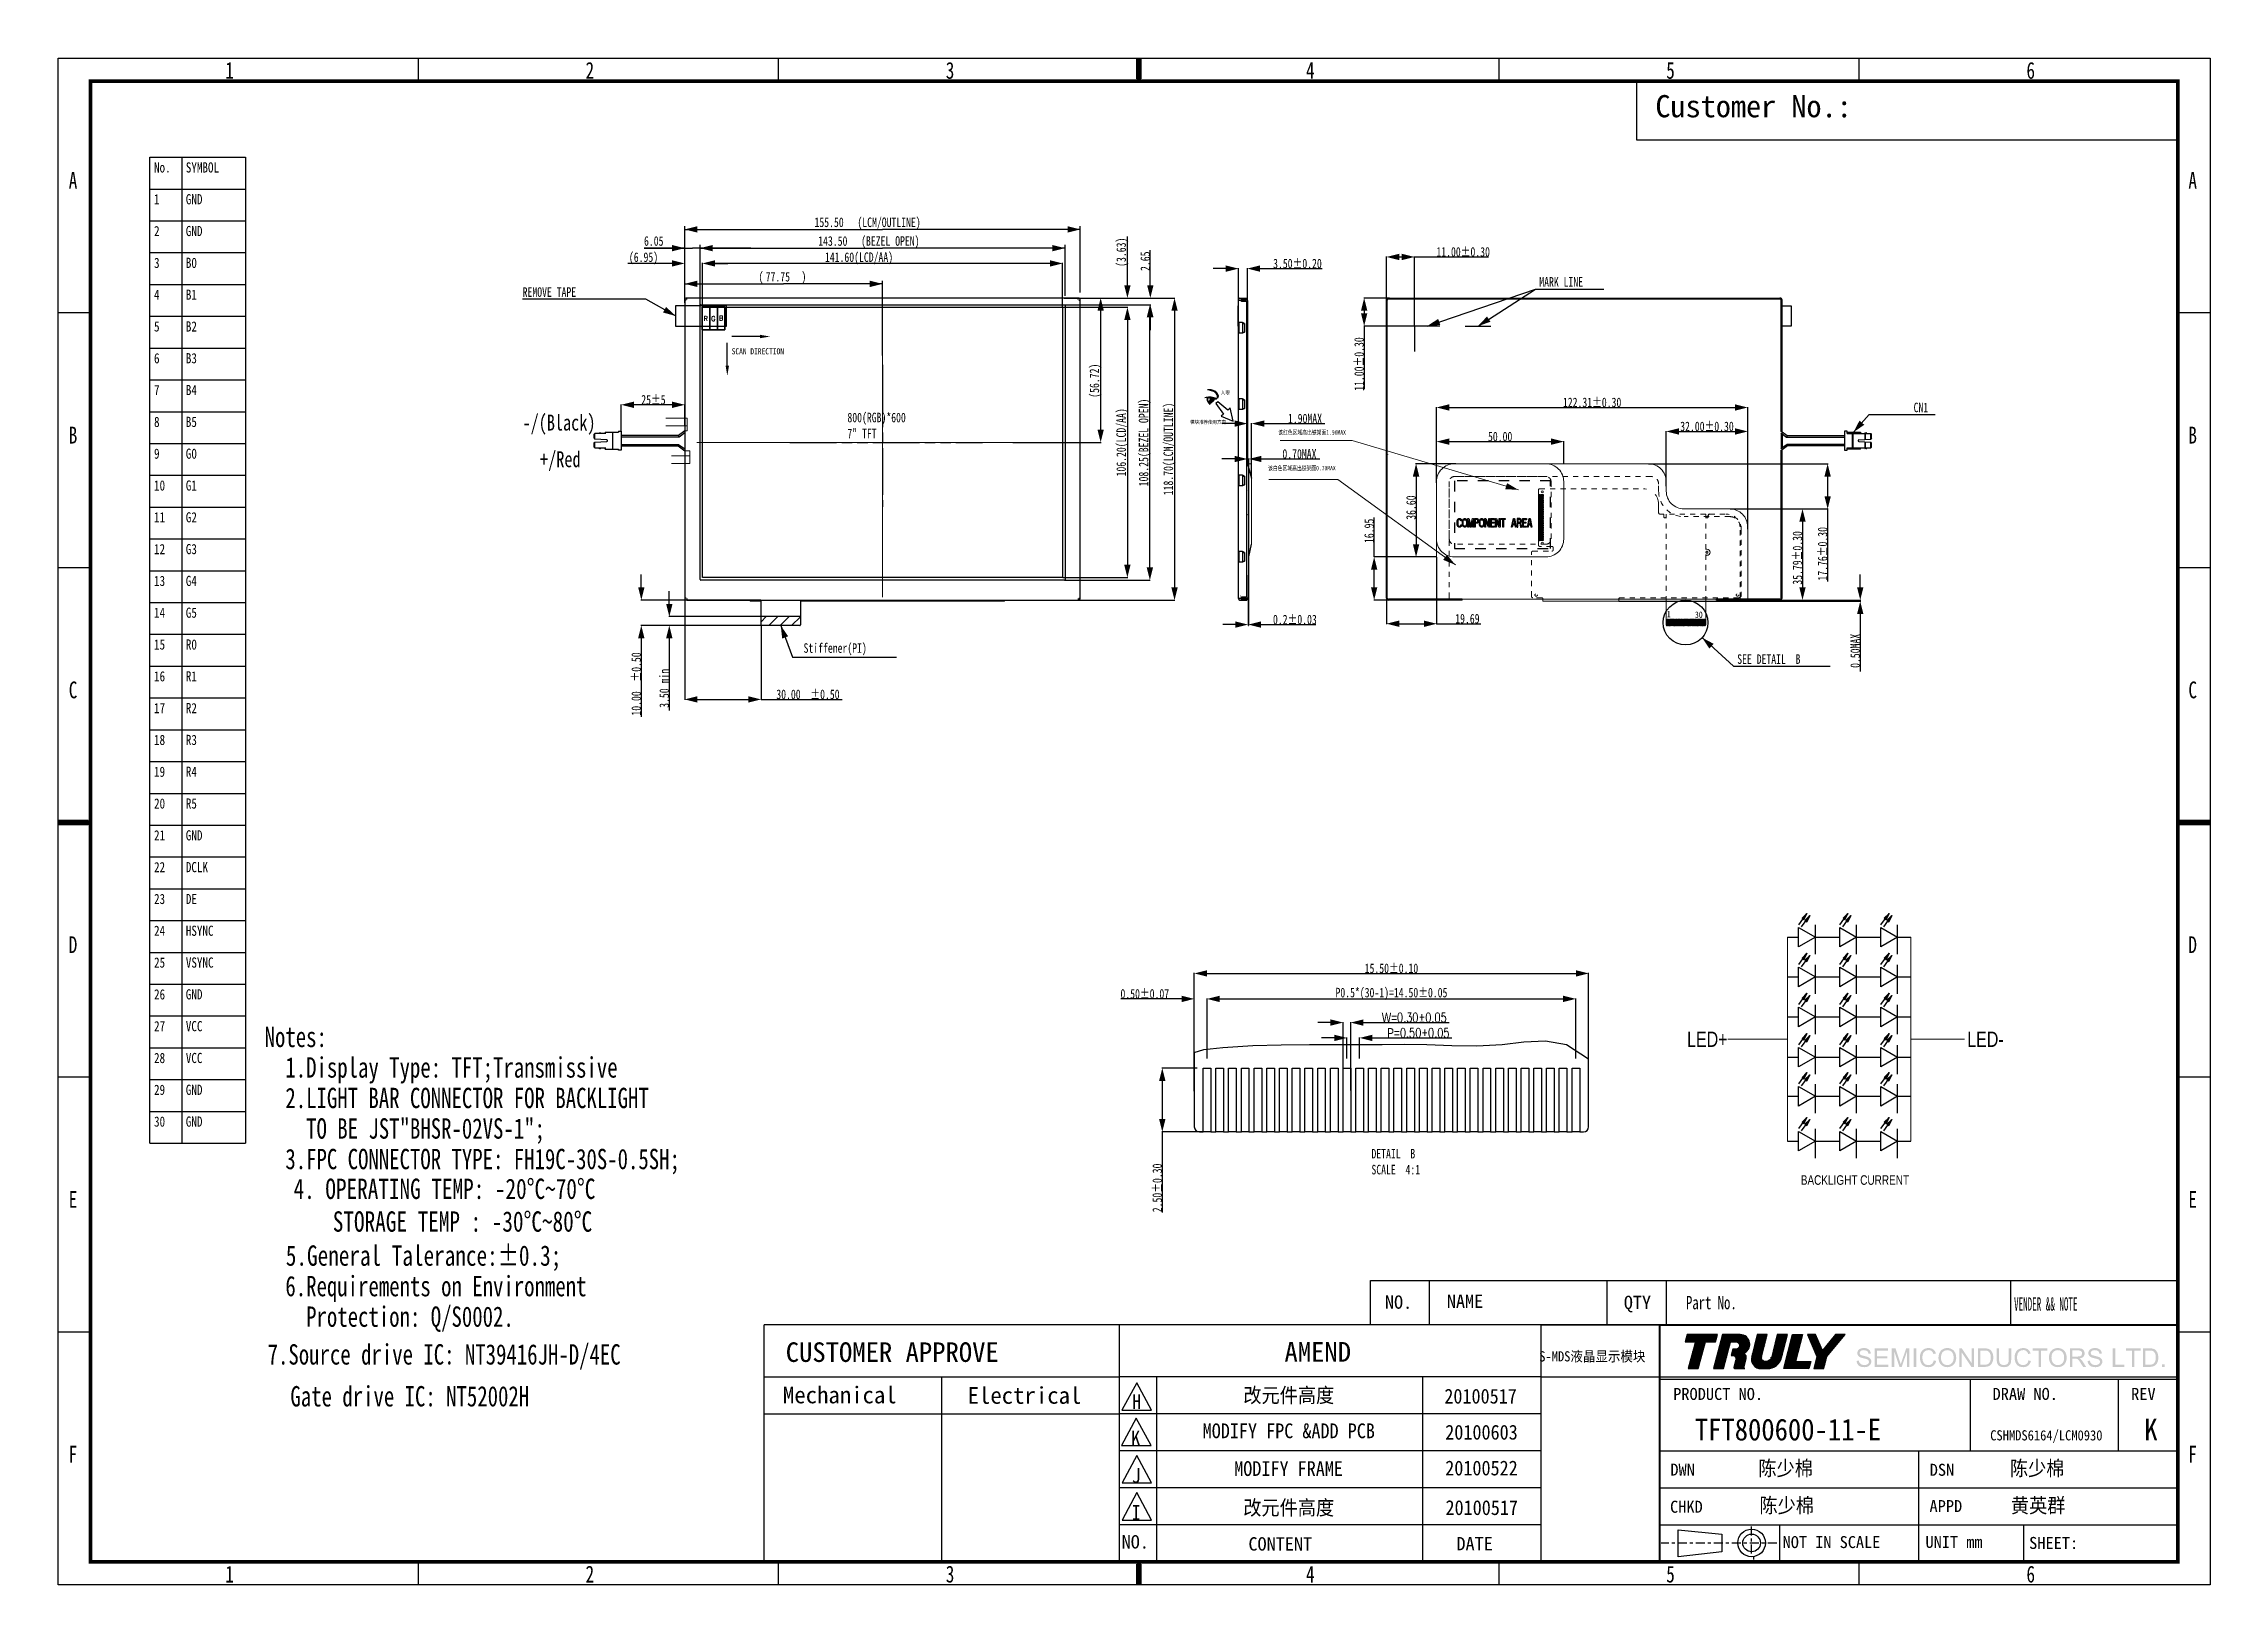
# Model space of a CAD drawing. Header units: millimetres. Extents: x -82 to 775, y -85 to 526.
import ezdxf
from ezdxf.enums import TextEntityAlignment as Align

# ---------------------------------------------------------------- set-up
doc = ezdxf.new("R2010")
doc.units = ezdxf.units.MM
doc.header["$LTSCALE"] = 40.8375
doc.header["$PDMODE"] = 3
doc.header["$PDSIZE"] = 0.3125
for name, pattern in [('CENTER', [0.6, 0.375, -0.075, 0.075, -0.075]), ('DASHED', [0.2, 0.1, -0.1]), ('DOT', [0.2, 0.1, -0.1]), ('PHANTOM', [0.8, 0.45, -0.05, 0.1, -0.05, 0.1, -0.05])]:
    doc.linetypes.add(name, pattern=pattern)
doc.layers.get('0').update_dxf_attribs({"linetype": 'CONTINUOUS'})
doc.layers.get('DEFPOINTS').update_dxf_attribs({"linetype": 'CONTINUOUS'})
for name, color, linetype in [('03___PRT_ALL_CURVES', 7, 'CONTINUOUS'), ('BOM', 7, 'CONTINUOUS'), ('DEFAULT_3', 7, 'PHANTOM'), ('DIM', 3, 'CONTINUOUS'), ('FPC', 42, 'CONTINUOUS'), ('TJ', 150, 'CONTINUOUS'), ('TOP', 20, 'CONTINUOUS')]:
    doc.layers.add(name, color=color, linetype=linetype)
doc.layers.add('CENTER', color=1, linetype='CENTER', lineweight=15)
doc.layers.add('EP', color=3, linetype='CONTINUOUS', true_color=0x00ff00)
doc.styles.add('GHS', font='ROMANS', dxfattribs={"bigfont": 'GHS'})
doc.styles.get("Standard").update_dxf_attribs({"font": 'txt', "width": 0.75})
doc.styles.add('STYLE1', font='SimSun.ttf', dxfattribs={"width": 0.9})
doc.dimstyles.new('DIMSTYLE_1', dxfattribs={"dimtxt": 3.75, "dimasz": 5, "dimexe": 0.18, "dimexo": 0.0625, "dimgap": 0.09, "dimtad": 1, "dimzin": 0, "dimdsep": 46, "dimtxsty": 'Standard', "dimblk": '_FILLED', "dimblk1": '_FILLED', "dimblk2": '_FILLED', "dimcen": 0.09, "dimadec": 0, "dimazin": 0, "dimtp": 0.5, "dimtm": 0.5, "dimtfac": 1, "dimtofl": 0, "dimtmove": 0, "dimatfit": 3, "dimldrblk": '_FILLED', "dimfxl": 0, "dimtolj": 1, "dimtzin": 0, "dimarcsym": 0})
doc.dimstyles.new('DIMSTYLE_10', dxfattribs={"dimtxt": 3.75, "dimasz": 5, "dimexe": 0.18, "dimexo": 0.0625, "dimgap": 0.09, "dimtad": 1, "dimlfac": 0.1, "dimzin": 0, "dimdsep": 46, "dimtxsty": 'Standard', "dimblk": '_FILLED', "dimblk1": '_FILLED', "dimblk2": '_FILLED', "dimcen": 0.09, "dimadec": 0, "dimazin": 0, "dimtol": 1, "dimtp": 0.05, "dimtm": 0.05, "dimtfac": 1, "dimtofl": 0, "dimtmove": 0, "dimatfit": 3, "dimldrblk": '_FILLED', "dimfxl": 0, "dimtolj": 1, "dimtzin": 0, "dimarcsym": 0})
doc.dimstyles.new('DIMSTYLE_11', dxfattribs={"dimtxt": 3.75, "dimasz": 5, "dimexe": 0.18, "dimexo": 0.0625, "dimgap": 0.09, "dimtad": 1, "dimlfac": 0.1, "dimzin": 0, "dimdsep": 46, "dimtxsty": 'Standard', "dimblk": '_FILLED', "dimblk1": '_FILLED', "dimblk2": '_FILLED', "dimcen": 0.09, "dimadec": 0, "dimazin": 0, "dimtol": 1, "dimtp": 0.15, "dimtm": 0.15, "dimtfac": 1, "dimtofl": 0, "dimtmove": 0, "dimatfit": 3, "dimldrblk": '_FILLED', "dimfxl": 0, "dimtolj": 1, "dimtzin": 0, "dimarcsym": 0})
doc.dimstyles.new('DIMSTYLE_12', dxfattribs={"dimtxt": 3.75, "dimasz": 5, "dimexe": 0.18, "dimexo": 0.0625, "dimgap": 0.09, "dimtad": 1, "dimlfac": 0.1, "dimzin": 0, "dimdsep": 46, "dimtxsty": 'Standard', "dimblk": '_FILLED', "dimblk1": '_FILLED', "dimblk2": '_FILLED', "dimcen": 0.09, "dimadec": 0, "dimazin": 0, "dimtol": 1, "dimtp": 0.3, "dimtm": 0.3, "dimtfac": 1, "dimtofl": 0, "dimtmove": 0, "dimatfit": 3, "dimldrblk": '_FILLED', "dimfxl": 0, "dimtolj": 1, "dimtzin": 0, "dimarcsym": 0})
doc.dimstyles.new('DIMSTYLE_2', dxfattribs={"dimtxt": 3.75, "dimasz": 5, "dimexe": 0.18, "dimexo": 0.0625, "dimgap": 0.09, "dimtad": 1, "dimzin": 0, "dimdsep": 46, "dimtxsty": 'Standard', "dimblk": '_FILLED', "dimblk1": '_FILLED', "dimblk2": '_FILLED', "dimcen": 0.09, "dimadec": 0, "dimazin": 0, "dimtp": 0.3, "dimtm": 0.3, "dimtfac": 1, "dimtofl": 0, "dimtmove": 0, "dimatfit": 3, "dimldrblk": '_FILLED', "dimfxl": 0, "dimtolj": 1, "dimtzin": 0, "dimarcsym": 0})
doc.dimstyles.new('DIMSTYLE_3', dxfattribs={"dimtxt": 3.75, "dimasz": 5, "dimexe": 0.18, "dimexo": 0.0625, "dimgap": 0.09, "dimtad": 1, "dimzin": 0, "dimdsep": 46, "dimtxsty": 'Standard', "dimblk": '_FILLED', "dimblk1": '_FILLED', "dimblk2": '_FILLED', "dimcen": 0.09, "dimadec": 0, "dimazin": 0, "dimtp": 0.1, "dimtm": 0.1, "dimtfac": 1, "dimtofl": 0, "dimtmove": 0, "dimatfit": 3, "dimldrblk": '_FILLED', "dimfxl": 0, "dimtolj": 1, "dimtzin": 0, "dimarcsym": 0})
doc.dimstyles.new('DIMSTYLE_5', dxfattribs={"dimtxt": 3.75, "dimasz": 5, "dimexe": 0.18, "dimexo": 0.0625, "dimgap": 0.09, "dimtad": 1, "dimzin": 0, "dimdsep": 46, "dimtxsty": 'Standard', "dimblk": '_FILLED', "dimblk1": '_FILLED', "dimblk2": '_FILLED', "dimcen": 0.09, "dimadec": 0, "dimazin": 0, "dimtp": 0.2, "dimtm": 0.2, "dimtfac": 1, "dimtofl": 0, "dimtmove": 0, "dimatfit": 3, "dimldrblk": '_FILLED', "dimfxl": 0, "dimtolj": 1, "dimtzin": 0, "dimarcsym": 0})
doc.dimstyles.new('DIMSTYLE_6', dxfattribs={"dimtxt": 3.75, "dimasz": 5, "dimexe": 0.18, "dimexo": 0.0625, "dimgap": 0.09, "dimtad": 1, "dimzin": 0, "dimdsep": 46, "dimtxsty": 'Standard', "dimblk": '_FILLED', "dimblk1": '_FILLED', "dimblk2": '_FILLED', "dimcen": 0.09, "dimadec": 0, "dimazin": 0, "dimtol": 1, "dimtp": 0.3, "dimtm": 0.3, "dimtfac": 1, "dimtofl": 0, "dimtmove": 0, "dimatfit": 3, "dimldrblk": '_FILLED', "dimfxl": 0, "dimtolj": 1, "dimtzin": 0, "dimarcsym": 0})
doc.dimstyles.new('DIMSTYLE_7', dxfattribs={"dimtxt": 3.75, "dimasz": 5, "dimexe": 0.18, "dimexo": 0.0625, "dimgap": 0.09, "dimtad": 1, "dimzin": 0, "dimdsep": 46, "dimtxsty": 'Standard', "dimblk": '_FILLED', "dimblk1": '_FILLED', "dimblk2": '_FILLED', "dimcen": 0.09, "dimadec": 0, "dimazin": 0, "dimtol": 1, "dimtp": 0.2, "dimtm": 0.2, "dimtfac": 1, "dimtofl": 0, "dimtmove": 0, "dimatfit": 3, "dimldrblk": '_FILLED', "dimfxl": 0, "dimtolj": 1, "dimtzin": 0, "dimarcsym": 0})
doc.dimstyles.new('DIMSTYLE_9', dxfattribs={"dimtxt": 3.75, "dimasz": 5, "dimexe": 0.18, "dimexo": 0.0625, "dimgap": 0.09, "dimtad": 1, "dimlfac": 0.1, "dimzin": 0, "dimdsep": 46, "dimtxsty": 'Standard', "dimblk": '_FILLED', "dimblk1": '_FILLED', "dimblk2": '_FILLED', "dimcen": 0.09, "dimadec": 0, "dimazin": 0, "dimtol": 1, "dimtp": 0.1, "dimtm": 0.1, "dimtfac": 1, "dimtofl": 0, "dimtmove": 0, "dimatfit": 3, "dimldrblk": '_FILLED', "dimfxl": 0, "dimtolj": 1, "dimtzin": 0, "dimarcsym": 0})
doc.dimstyles.get("Standard").update_dxf_attribs({"dimtxt": 3.75, "dimasz": 2, "dimexe": 0.18, "dimexo": 0.0625, "dimgap": 0.09, "dimtad": 1, "dimzin": 0, "dimdsep": 46, "dimtxsty": 'Standard', "dimblk": '_FILLED', "dimblk1": '_FILLED', "dimblk2": '_FILLED', "dimcen": 0.09, "dimadec": 0, "dimazin": 0, "dimtol": 1, "dimtp": 0.01, "dimtm": 0.01, "dimtfac": 1, "dimtofl": 0, "dimtmove": 0, "dimatfit": 3, "dimldrblk": '_FILLED', "dimfxl": 0, "dimtolj": 1, "dimtzin": 0, "dimarcsym": 0})

msp = doc.modelspace()

# ---------------------------------------------------------------- texts
at = {"color": 2, "linetype": 'Continuous'}
for s, height, width, p in [('No. ', 4, 0.8, (-38.516, 475.492)), ('SYMBOL', 4, 0.8, (-26.016, 475.492)), ('1', 4, 0.8, (-38.516, 462.992)), ('GND', 4, 0.8, (-26.016, 462.992)), ('2', 4, 0.8, (-38.516, 450.492)), ('GND', 4, 0.8, (-26.016, 450.492)), ('3', 4, 0.8, (-38.516, 437.992)), ('B0', 4, 0.8, (-26.016, 437.992)), ('4', 4, 0.8, (-38.516, 425.492)), ('B1', 4, 0.8, (-26.016, 425.492)), ('REMOVE TAPE', 3.75, 0.75, (106.387, 426.631)), ('MARK LINE', 3.75, 0.75, (506.071, 430.629)), ('5', 4, 0.8, (-38.516, 412.992)), ('B2', 4, 0.8, (-26.016, 412.992)), ('6', 4, 0.8, (-38.516, 400.492)), ('B3', 4, 0.8, (-26.016, 400.492)), ('7', 4, 0.8, (-38.516, 387.992)), ('B4', 4, 0.8, (-26.016, 387.992)), ('8', 4, 0.8, (-38.516, 375.492)), ('B5', 4, 0.8, (-26.016, 375.492)), ('-/(Black)', 6.25, 0.75, (106.338, 374.079)), ('CN1', 3.75, 0.75, (653.233, 381.285)), ('9', 4, 0.8, (-38.516, 362.992)), ('G0', 4, 0.8, (-26.016, 362.992)), ('+/Red', 6.25, 0.75, (113.238, 359.68)), ('10', 4, 0.8, (-38.516, 350.492)), ('G1', 4, 0.8, (-26.016, 350.492)), ('11', 4, 0.8, (-38.516, 337.992)), ('G2', 4, 0.8, (-26.016, 337.992)), ('12', 4, 0.8, (-38.516, 325.492)), ('G3', 4, 0.8, (-26.016, 325.492)), ('13', 4, 0.8, (-38.516, 312.992)), ('G4', 4, 0.8, (-26.016, 312.992)), ('14', 4, 0.8, (-38.516, 300.492)), ('G5', 4, 0.8, (-26.016, 300.492)), ('1', 2.5, 0.75, (556.186, 300.684)), ('30', 2.5, 0.75, (567.263, 300.457)), ('15', 4, 0.8, (-38.516, 287.992)), ('R0', 4, 0.8, (-26.016, 287.992)), ('Stiffener(PI)', 3.75, 0.75, (216.83, 286.715)), ('16', 4, 0.8, (-38.516, 275.492)), ('R1', 4, 0.8, (-26.016, 275.492)), ('17', 4, 0.8, (-38.516, 262.992)), ('R2', 4, 0.8, (-26.016, 262.992)), ('18', 4, 0.8, (-38.516, 250.492)), ('R3', 4, 0.8, (-26.016, 250.492)), ('19', 4, 0.8, (-38.516, 237.992)), ('R4', 4, 0.8, (-26.016, 237.992)), ('20', 4, 0.8, (-38.516, 225.492)), ('R5', 4, 0.8, (-26.016, 225.492)), ('21', 4, 0.8, (-38.516, 212.992)), ('GND', 4, 0.8, (-26.016, 212.992)), ('22', 4, 0.8, (-38.516, 200.492)), ('DCLK', 4, 0.8, (-26.016, 200.492)), ('23', 4, 0.8, (-38.516, 187.992)), ('DE', 4, 0.8, (-26.016, 187.992)), ('24', 4, 0.8, (-38.516, 175.492)), ('HSYNC', 4, 0.8, (-26.016, 175.492)), ('25', 4, 0.8, (-38.516, 162.992)), ('VSYNC', 4, 0.8, (-26.016, 162.992)), ('26', 4, 0.8, (-38.516, 150.492)), ('GND', 4, 0.8, (-26.016, 150.492)), ('27', 4, 0.8, (-38.516, 137.992)), ('VCC', 4, 0.8, (-26.016, 137.992)), ('Notes:', 8, 0.75, (4.958, 131.773)), ('28', 4, 0.8, (-38.516, 125.492)), ('VCC', 4, 0.8, (-26.016, 125.492)), ('  1.Display Type: TFT;Transmissive', 8, 0.75, (4.958, 119.773)), ('29', 4, 0.8, (-38.516, 112.992)), ('GND', 4, 0.8, (-26.016, 112.992)), ('  2.LIGHT BAR CONNECTOR FOR BACKLIGHT', 8, 0.75, (4.958, 107.773)), ('30', 4, 0.8, (-38.516, 100.492)), ('GND', 4, 0.8, (-26.016, 100.492)), ('    TO BE JST"BHSR-02VS-1";', 8, 0.75, (4.958, 95.773)), ('4. OPERATING TEMP: -20%%DC~70%%DC', 8, 0.765432, (16.341, 72.068)), (' STORAGE TEMP : -30%%DC~80%%DC', 8, 0.765432, (27.602, 59.212)), ('  5.General Talerance:%%p0.3;', 8, 0.765432, (4.958, 45.823)), ('  6.Requirements on Environment ', 8, 0.75, (4.958, 33.823)), ('    Protection: Q/S0002.', 8, 0.75, (4.958, 21.823)), ('7.Source drive IC: NT39416JH-D/4EC ', 8, 0.75, (6.147, 6.991)), ('Gate drive IC: NT52002H ', 8, 0.75, (15.098, -9.47))]:
    msp.add_text(s, height=height, dxfattribs=dict(at, width=width)).set_placement(p)
at = {"color": 1, "linetype": 'Continuous', "width": 0.75}
msp.add_text('  3.FPC CONNECTOR TYPE: FH19C-30S-0.5SH; ', height=8, dxfattribs=at).set_placement((4.958, 83.773))
at = {"char_height": 6.6, "attachment_point": 1}
for s, insert, width in [('1', (-10.485, 518.934), 11.21197), ('2', (131.13, 518.934), 5.45534), ('3', (272.745, 518.934), 14.74229), ('4', (414.36, 518.934), 5.32524), ('5', (555.976, 518.934), 5.52041), ('6', (697.591, 518.934), 13.57066), ('A', (-72.049, 475.716), 36.06455), ('A', (761.261, 475.716), 36.06455), ('B', (-72.049, 375.584), 26.27527), ('B', (761.261, 375.584), 26.27527), ('C', (-72.049, 275.452), 26.27527), ('C', (761.261, 275.452), 26.27527), ('D', (-72.049, 175.32), 33.58194), ('D', (761.261, 175.32), 33.58194), ('E', (-72.049, 75.188), 39.32732), ('E', (761.261, 75.188), 39.32732), ('F', (-72.049, -24.944), 35.56347), ('F', (761.261, -24.944), 35.56347), ('1', (-10.485, -72.066), 11.21197), ('2', (131.13, -72.066), 5.45534), ('3', (272.745, -72.066), 14.74229), ('4', (414.36, -72.066), 5.32524), ('5', (555.976, -72.066), 5.52041), ('6', (697.591, -72.066), 13.57066)]:
    msp.add_mtext(s, dxfattribs=dict(at, insert=insert, width=width))
at = {"color": 2, "linetype": 'Continuous', "char_height": 3.75, "attachment_point": 1}
for s, insert, width in [('800(RGB)*600\\P7{\\fSimSun|b0|i0|c134|p2;" }TFT', (234.071, 381.08), 39.375), ('SEE DETAIL  B', (583.883, 286.127), 36.5625), ('DETAIL  B\\PSCALE  4:1', (440.087, 91.74), 28.125), ('\\fArial|b0|i0|c0|p32;BACKLIGHT CURRENT', (608.881, 81.393), 50.98208)]:
    msp.add_mtext(s, dxfattribs=dict(at, insert=insert, width=width))
at = {"color": 1, "lineweight": 0, "char_height": 1.8, "width": 375.65053, "attachment_point": 1}
for s, insert in [('{\\fSimSun|b0|i0|c134|p54;该红色区域高出铁架面1.90}MAX', (403.432, 374.267)), ('{\\fSimSun|b0|i0|c134|p54;该白色区域高出铁架面0.70}MAX', (399.432, 360.197))]:
    msp.add_mtext(s, dxfattribs=dict(at, insert=insert))
at = {"lineweight": 0, "char_height": 6, "attachment_point": 1}
for s, insert, width in [('\\fArial|b0|i0|c0|p32;LED+', (564.191, 137.844), 19.99292), ('\\fArial|b0|i0|c0|p32;LED-', (674.321, 137.844), 25.67152)]:
    msp.add_mtext(s, dxfattribs=dict(at, insert=insert, width=width))

# ---------------------------------------------------------------- blocks, each defined once
blk = doc.blocks.new('_FILLED')
at = {"color": 0, "linetype": 'ByBlock'}
blk.add_solid([(0, 0), (-1, 0.25), (-1, -0.25)], dxfattribs=at)
blk = doc.blocks.new('*D0')
at = {"color": 2, "linetype": 'Continuous'}
for p, q in [((170.11, 428.31), (170.11, 454.38)), ((170.11, 453.13), (247.86, 453.13)), ((325.61, 453.13), (247.86, 453.13)), ((325.61, 428.31), (325.61, 454.38))]:
    blk.add_line(p, q, dxfattribs=at)
at = {"color": 2, "linetype": 'Continuous', "xscale": 5, "yscale": 5, "zscale": 5, "rotation": 180}
blk.add_blockref('_FILLED', (170.11, 453.13), dxfattribs=at)
at = {"color": 2, "linetype": 'Continuous', "xscale": 5, "yscale": 5, "zscale": 5}
blk.add_blockref('_FILLED', (325.61, 453.13), dxfattribs=at)
at = {"color": 2, "linetype": 'Continuous', "width": 0.75}
for s, p in [('155.50', (221.14, 454.06)), ('(LCM/OUTLINE)', (238.01, 454.06))]:
    blk.add_text(s, height=3.75, dxfattribs=at).set_placement(p)
blk = doc.blocks.new('*D1')
at = {"color": 2, "linetype": 'Continuous'}
for p, q in [((170.11, 428.31), (170.11, 432.98)), ((170.11, 431.73), (208.98, 431.73)), ((247.86, 431.73), (208.98, 431.73)), ((247.86, 403.6), (247.86, 432.98))]:
    blk.add_line(p, q, dxfattribs=at)
at = {"color": 2, "linetype": 'Continuous', "xscale": 5, "yscale": 5, "zscale": 5, "rotation": 180}
blk.add_blockref('_FILLED', (170.11, 431.73), dxfattribs=at)
at = {"color": 2, "linetype": 'Continuous', "xscale": 5, "yscale": 5, "zscale": 5}
blk.add_blockref('_FILLED', (247.86, 431.73), dxfattribs=at)
at = {"color": 2, "linetype": 'Continuous', "width": 0.75}
for s, p in [('(', (199.14, 432.67)), ('77.75', (201.95, 432.67)), (')', (216.01, 432.67))]:
    blk.add_text(s, height=3.75, dxfattribs=at).set_placement(p)
blk = doc.blocks.new('*D2')
at = {"color": 0, "linetype": 'Continuous', "lineweight": -2}
for p, q in [((344.15, 431.16), (344.15, 450.34)), ((318.72, 422.53), (344.33, 422.53)), ((320.54, 426.16), (344.33, 426.16)), ((344.15, 417.53), (344.15, 412.53))]:
    blk.add_line(p, q, dxfattribs=at)
at = {"layer": 'DEFPOINTS', "color": 0, "linetype": 'Continuous', "lineweight": 0}
for p in [(318.66, 422.53), (320.47, 426.16), (344.15, 422.53)]:
    blk.add_point(p, dxfattribs=at)
at = {"color": 0, "linetype": 'Continuous', "lineweight": -2, "xscale": 5, "yscale": 5, "zscale": 5}
for p, rotation in [((344.15, 426.16), 270), ((344.15, 422.53), 90)]:
    blk.add_blockref('_FILLED', p, dxfattribs=dict(at, rotation=rotation))
at = {"color": 0, "linetype": 'Continuous', "insert": (342.19, 444.16), "char_height": 3.75, "attachment_point": 5, "rotation": 90}
blk.add_mtext('\\A1;(3.63)', dxfattribs=at)
blk = doc.blocks.new('*D3')
at = {"color": 0, "linetype": 'Continuous', "lineweight": -2}
for p, q in [((319.31, 426.16), (333.81, 426.16)), ((333.63, 421.16), (333.63, 374.43)), ((299.13, 369.43), (333.81, 369.43))]:
    blk.add_line(p, q, dxfattribs=at)
at = {"layer": 'DEFPOINTS', "color": 0, "linetype": 'Continuous', "lineweight": 0}
for p in [(319.24, 426.16), (299.07, 369.43), (333.63, 369.43)]:
    blk.add_point(p, dxfattribs=at)
at = {"color": 0, "linetype": 'Continuous', "lineweight": -2, "xscale": 5, "yscale": 5, "zscale": 5}
for p, rotation in [((333.63, 426.16), 90), ((333.63, 369.43), 270)]:
    blk.add_blockref('_FILLED', p, dxfattribs=dict(at, rotation=rotation))
at = {"color": 0, "linetype": 'Continuous', "insert": (331.66, 393.66), "char_height": 3.75, "attachment_point": 5, "rotation": 90}
blk.add_mtext('\\A1;(56.72)', dxfattribs=at)
blk = doc.blocks.new('*D4')
at = {"color": 0, "linetype": 'Continuous', "lineweight": -2}
for p, q in [((318.72, 422.53), (344.33, 422.53)), ((344.15, 417.53), (344.15, 321.33)), ((318.72, 316.33), (344.33, 316.33))]:
    blk.add_line(p, q, dxfattribs=at)
at = {"layer": 'DEFPOINTS', "color": 0, "linetype": 'Continuous', "lineweight": 0}
for p in [(318.66, 422.53), (318.66, 316.33), (344.15, 316.33)]:
    blk.add_point(p, dxfattribs=at)
at = {"color": 0, "linetype": 'Continuous', "lineweight": -2, "xscale": 5, "yscale": 5, "zscale": 5}
for p, rotation in [((344.15, 422.53), 90), ((344.15, 316.33), 270)]:
    blk.add_blockref('_FILLED', p, dxfattribs=dict(at, rotation=rotation))
at = {"color": 0, "linetype": 'Continuous', "insert": (342.19, 369.43), "char_height": 3.75, "attachment_point": 5, "rotation": 90}
blk.add_mtext('\\A1;106.20(LCD/AA)', dxfattribs=at)
blk = doc.blocks.new('*D5')
at = {"color": 0, "linetype": 'Continuous', "lineweight": -2}
for p, q in [((323.17, 423.51), (353.16, 423.51)), ((352.98, 320.26), (352.98, 418.51)), ((319.42, 315.26), (353.16, 315.26))]:
    blk.add_line(p, q, dxfattribs=at)
at = {"layer": 'DEFPOINTS', "color": 0, "linetype": 'Continuous', "lineweight": 0}
for p in [(323.11, 423.51), (352.98, 423.51), (319.36, 315.26)]:
    blk.add_point(p, dxfattribs=at)
at = {"color": 0, "linetype": 'Continuous', "lineweight": -2, "xscale": 5, "yscale": 5, "zscale": 5}
for p, rotation in [((352.98, 423.51), 90), ((352.98, 315.26), 270)]:
    blk.add_blockref('_FILLED', p, dxfattribs=dict(at, rotation=rotation))
at = {"color": 0, "linetype": 'Continuous', "insert": (351.01, 369.38), "char_height": 3.75, "attachment_point": 5, "rotation": 90}
blk.add_mtext('\\A1;108.25(BEZEL OPEN)', dxfattribs=at)
blk = doc.blocks.new('*D6')
at = {"color": 0, "linetype": 'Continuous', "lineweight": -2}
for p, q in [((353.16, 431.16), (353.16, 444.94)), ((319.42, 423.51), (353.34, 423.51)), ((327.82, 426.16), (353.34, 426.16)), ((353.16, 418.51), (353.16, 413.51))]:
    blk.add_line(p, q, dxfattribs=at)
at = {"layer": 'DEFPOINTS', "color": 0, "linetype": 'Continuous', "lineweight": 0}
for p in [(319.36, 423.51), (327.76, 426.16), (353.16, 426.16)]:
    blk.add_point(p, dxfattribs=at)
at = {"color": 0, "linetype": 'Continuous', "lineweight": -2, "xscale": 5, "yscale": 5, "zscale": 5}
for p, rotation in [((353.16, 426.16), 270), ((353.16, 423.51), 90)]:
    blk.add_blockref('_FILLED', p, dxfattribs=dict(at, rotation=rotation))
at = {"color": 0, "linetype": 'Continuous', "insert": (351.19, 440.63), "char_height": 3.75, "attachment_point": 5, "rotation": 90}
blk.add_mtext('\\A1;2.65', dxfattribs=at)
blk = doc.blocks.new('*D7')
at = {"color": 2, "linetype": 'Continuous'}
for p, q in [((176.16, 426.96), (176.16, 447.01)), ((319.66, 426.96), (319.66, 447.01)), ((176.16, 445.76), (247.91, 445.76)), ((319.66, 445.76), (247.91, 445.76))]:
    blk.add_line(p, q, dxfattribs=at)
at = {"color": 2, "linetype": 'Continuous', "xscale": 5, "yscale": 5, "zscale": 5, "rotation": 180}
blk.add_blockref('_FILLED', (176.16, 445.76), dxfattribs=at)
at = {"color": 2, "linetype": 'Continuous', "xscale": 5, "yscale": 5, "zscale": 5}
blk.add_blockref('_FILLED', (319.66, 445.76), dxfattribs=at)
at = {"color": 2, "linetype": 'Continuous', "width": 0.75}
for s, p in [('143.50', (222.6, 446.7)), ('(BEZEL OPEN)', (239.47, 446.7))]:
    blk.add_text(s, height=3.75, dxfattribs=at).set_placement(p)
blk = doc.blocks.new('*D8')
at = {"color": 0, "linetype": 'Continuous', "lineweight": -2}
for p, q in [((327.82, 426.16), (362.86, 426.16)), ((362.68, 421.16), (362.68, 312.46)), ((324.87, 307.46), (362.86, 307.46))]:
    blk.add_line(p, q, dxfattribs=at)
at = {"layer": 'DEFPOINTS', "color": 0, "linetype": 'Continuous', "lineweight": 0}
for p in [(327.76, 426.16), (324.81, 307.46), (362.68, 307.46)]:
    blk.add_point(p, dxfattribs=at)
at = {"color": 0, "linetype": 'Continuous', "lineweight": -2, "xscale": 5, "yscale": 5, "zscale": 5}
for p, rotation in [((362.68, 426.16), 90), ((362.68, 307.46), 270)]:
    blk.add_blockref('_FILLED', p, dxfattribs=dict(at, rotation=rotation))
at = {"color": 0, "linetype": 'Continuous', "insert": (360.72, 366.81), "char_height": 3.75, "attachment_point": 5, "rotation": 90}
blk.add_mtext('\\A1;118.70(LCM/OUTLINE)', dxfattribs=at)
blk = doc.blocks.new('*D9')
at = {"color": 0, "linetype": 'Continuous', "lineweight": -2}
for p, q in [((153.05, 312.46), (153.05, 317.46)), ((200.05, 307.46), (152.87, 307.46)), ((204.05, 297.46), (152.87, 297.46)), ((153.05, 292.46), (153.05, 261.5))]:
    blk.add_line(p, q, dxfattribs=at)
at = {"layer": 'DEFPOINTS', "color": 0, "linetype": 'Continuous', "lineweight": 0}
for p in [(153.05, 307.46), (200.11, 307.46), (204.11, 297.46)]:
    blk.add_point(p, dxfattribs=at)
at = {"color": 0, "linetype": 'Continuous', "lineweight": -2, "xscale": 5, "yscale": 5, "zscale": 5}
for p, rotation in [((153.05, 307.46), 270), ((153.05, 297.46), 90)]:
    blk.add_blockref('_FILLED', p, dxfattribs=dict(at, rotation=rotation))
at = {"color": 0, "linetype": 'Continuous', "insert": (151.08, 274.48), "char_height": 3.75, "attachment_point": 5, "rotation": 90}
blk.add_mtext('\\A1;10.00  %%p0.50', dxfattribs=at)
blk = doc.blocks.new('*D10')
at = {"color": 0, "linetype": 'Continuous', "lineweight": -2}
for p, q in [((164.06, 305.96), (164.06, 310.96)), ((204.05, 300.96), (163.88, 300.96)), ((204.05, 297.46), (163.88, 297.46)), ((164.06, 292.46), (164.06, 264))]:
    blk.add_line(p, q, dxfattribs=at)
at = {"layer": 'DEFPOINTS', "color": 0, "linetype": 'Continuous', "lineweight": 0}
for p in [(204.11, 300.96), (164.06, 297.46), (204.11, 297.46)]:
    blk.add_point(p, dxfattribs=at)
at = {"color": 0, "linetype": 'Continuous', "lineweight": -2, "xscale": 5, "yscale": 5, "zscale": 5}
for p, rotation in [((164.06, 300.96), 270), ((164.06, 297.46), 90)]:
    blk.add_blockref('_FILLED', p, dxfattribs=dict(at, rotation=rotation))
at = {"color": 1, "linetype": 'Continuous', "insert": (162.1, 272.76), "char_height": 3.75, "attachment_point": 5, "rotation": 90}
blk.add_mtext('\\A1;3.50 min', dxfattribs=at)
blk = doc.blocks.new('*D11')
at = {"color": 0, "linetype": 'Continuous', "lineweight": -2}
for p, q in [((165.11, 439.76), (147.74, 439.76)), ((170.11, 424.3), (170.11, 439.94)), ((177.06, 422.59), (177.06, 439.94)), ((182.06, 439.76), (187.06, 439.76))]:
    blk.add_line(p, q, dxfattribs=at)
at = {"layer": 'DEFPOINTS', "color": 0, "linetype": 'Continuous', "lineweight": 0}
for p in [(177.06, 439.76), (170.11, 424.23), (177.06, 422.53)]:
    blk.add_point(p, dxfattribs=at)
at = {"color": 0, "linetype": 'Continuous', "lineweight": -2, "xscale": 5, "yscale": 5, "zscale": 5}
blk.add_blockref('_FILLED', (170.11, 439.76), dxfattribs=at)
at = {"color": 0, "linetype": 'Continuous', "lineweight": -2, "xscale": 5, "yscale": 5, "zscale": 5, "rotation": 180}
blk.add_blockref('_FILLED', (177.06, 439.76), dxfattribs=at)
at = {"color": 0, "linetype": 'Continuous', "insert": (153.92, 441.72), "char_height": 3.75, "attachment_point": 5}
blk.add_mtext('\\A1;(6.95)', dxfattribs=at)
blk = doc.blocks.new('*D12')
at = {"color": 2, "linetype": 'Continuous'}
for p, q in [((170.11, 424.8), (170.11, 447.01)), ((176.16, 421.83), (176.16, 447.01)), ((170.11, 445.76), (154.11, 445.76)), ((154.11, 445.76), (173.13, 445.76)), ((196.16, 445.76), (173.13, 445.76)), ((176.16, 445.76), (196.16, 445.76))]:
    blk.add_line(p, q, dxfattribs=at)
at = {"color": 2, "linetype": 'Continuous', "xscale": 5, "yscale": 5, "zscale": 5}
blk.add_blockref('_FILLED', (170.11, 445.76), dxfattribs=at)
at = {"color": 2, "linetype": 'Continuous', "xscale": 5, "yscale": 5, "zscale": 5, "rotation": 180}
blk.add_blockref('_FILLED', (176.16, 445.76), dxfattribs=at)
at = {"color": 2, "linetype": 'Continuous', "width": 0.75}
blk.add_text('6.05', height=3.75, dxfattribs=at).set_placement((154.11, 446.7))
blk = doc.blocks.new('*D13')
at = {"color": 0, "linetype": 'Continuous', "lineweight": -2}
for p, q in [((177.06, 422.59), (177.06, 439.94)), ((313.66, 439.76), (182.06, 439.76)), ((318.66, 422.59), (318.66, 439.94))]:
    blk.add_line(p, q, dxfattribs=at)
at = {"layer": 'DEFPOINTS', "color": 0, "linetype": 'Continuous', "lineweight": 0}
for p in [(177.06, 439.76), (177.06, 422.53), (318.66, 422.53)]:
    blk.add_point(p, dxfattribs=at)
at = {"color": 0, "linetype": 'Continuous', "lineweight": -2, "xscale": 5, "yscale": 5, "zscale": 5, "rotation": 180}
blk.add_blockref('_FILLED', (177.06, 439.76), dxfattribs=at)
at = {"color": 0, "linetype": 'Continuous', "lineweight": -2, "xscale": 5, "yscale": 5, "zscale": 5}
blk.add_blockref('_FILLED', (318.66, 439.76), dxfattribs=at)
at = {"color": 0, "linetype": 'Continuous', "insert": (238.63, 441.72), "char_height": 3.75, "attachment_point": 5}
blk.add_mtext('\\A1;141.60(LCD/AA)', dxfattribs=at)
blk = doc.blocks.new('*D14')
at = {"color": 0, "linetype": 'Continuous', "lineweight": -2}
for p, q in [((382.8, 437.72), (377.8, 437.72)), ((387.8, 424.39), (387.8, 437.9)), ((391.3, 421.14), (391.3, 437.9)), ((396.3, 437.72), (420.7, 437.72))]:
    blk.add_line(p, q, dxfattribs=at)
at = {"layer": 'DEFPOINTS', "color": 0, "linetype": 'Continuous', "lineweight": 0}
for p in [(391.3, 437.72), (387.8, 424.33), (391.3, 421.08)]:
    blk.add_point(p, dxfattribs=at)
at = {"color": 0, "linetype": 'Continuous', "lineweight": -2, "xscale": 5, "yscale": 5, "zscale": 5}
blk.add_blockref('_FILLED', (387.8, 437.72), dxfattribs=at)
at = {"color": 0, "linetype": 'Continuous', "lineweight": -2, "xscale": 5, "yscale": 5, "zscale": 5, "rotation": 180}
blk.add_blockref('_FILLED', (391.3, 437.72), dxfattribs=at)
at = {"color": 0, "linetype": 'Continuous', "insert": (411, 439.69), "char_height": 3.75, "attachment_point": 5}
blk.add_mtext('\\A1;3.50±0.20', dxfattribs=at)
blk = doc.blocks.new('*D15')
at = {"color": 0, "linetype": 'Continuous', "lineweight": -2}
for p, q in [((391.6, 300.76), (391.6, 297.64)), ((391.7, 300.62), (391.7, 297.64)), ((386.6, 297.82), (381.6, 297.82)), ((396.7, 297.82), (418.29, 297.82))]:
    blk.add_line(p, q, dxfattribs=at)
at = {"layer": 'DEFPOINTS', "color": 0, "linetype": 'Continuous', "lineweight": 0}
for p in [(391.6, 300.82), (391.7, 300.68), (391.7, 297.82)]:
    blk.add_point(p, dxfattribs=at)
at = {"color": 0, "linetype": 'Continuous', "lineweight": -2, "xscale": 5, "yscale": 5, "zscale": 5}
blk.add_blockref('_FILLED', (391.6, 297.82), dxfattribs=at)
at = {"color": 0, "linetype": 'Continuous', "lineweight": -2, "xscale": 5, "yscale": 5, "zscale": 5, "rotation": 180}
blk.add_blockref('_FILLED', (391.7, 297.82), dxfattribs=at)
at = {"color": 1, "linetype": 'Continuous', "insert": (409.99, 299.78), "char_height": 3.75, "attachment_point": 5}
blk.add_mtext('\\A1;0.2%%p0.03', dxfattribs=at)
blk = doc.blocks.new('*D16')
at = {"color": 0, "linetype": 'Continuous', "lineweight": -2}
for p, q in [((370.45, 114.83), (370.45, 160.9)), ((375.45, 160.72), (520.45, 160.72)), ((525.45, 118.92), (525.45, 160.9))]:
    blk.add_line(p, q, dxfattribs=at)
at = {"layer": 'DEFPOINTS', "color": 0, "linetype": 'Continuous', "lineweight": 0}
for p in [(525.45, 160.72), (370.45, 114.76), (525.45, 118.85)]:
    blk.add_point(p, dxfattribs=at)
at = {"color": 0, "linetype": 'Continuous', "lineweight": -2, "xscale": 5, "yscale": 5, "zscale": 5, "rotation": 180}
blk.add_blockref('_FILLED', (370.45, 160.72), dxfattribs=at)
at = {"color": 0, "linetype": 'Continuous', "lineweight": -2, "xscale": 5, "yscale": 5, "zscale": 5}
blk.add_blockref('_FILLED', (525.45, 160.72), dxfattribs=at)
at = {"color": 0, "linetype": 'Continuous', "insert": (447.95, 162.69), "char_height": 3.75, "attachment_point": 5}
blk.add_mtext('\\A1;15.50±0.10', dxfattribs=at)
blk = doc.blocks.new('*D24')
at = {"color": 0, "linetype": 'Continuous', "lineweight": -2}
for p, q in [((423.95, 141.4), (418.95, 141.4)), ((428.95, 114.76), (428.95, 141.58)), ((431.95, 114.76), (431.95, 141.58)), ((436.95, 141.4), (470.69, 141.4))]:
    blk.add_line(p, q, dxfattribs=at)
at = {"layer": 'DEFPOINTS', "color": 0, "linetype": 'Continuous', "lineweight": 0}
for p in [(431.95, 141.4), (428.95, 114.7), (431.95, 114.7)]:
    blk.add_point(p, dxfattribs=at)
at = {"color": 0, "linetype": 'Continuous', "lineweight": -2, "xscale": 5, "yscale": 5, "zscale": 5}
blk.add_blockref('_FILLED', (428.95, 141.4), dxfattribs=at)
at = {"color": 0, "linetype": 'Continuous', "lineweight": -2, "xscale": 5, "yscale": 5, "zscale": 5, "rotation": 180}
blk.add_blockref('_FILLED', (431.95, 141.4), dxfattribs=at)
at = {"color": 0, "linetype": 'Continuous', "insert": (456.91, 143.37), "char_height": 3.75, "attachment_point": 5}
blk.add_mtext('\\A1;\\fArial|b0|i0|c0|p32;W=\\ftxt.shx;0.30±0.05', dxfattribs=at)
blk = doc.blocks.new('*D23')
at = {"color": 0, "linetype": 'Continuous', "lineweight": -2}
for p, q in [((425.45, 135.37), (420.45, 135.37)), ((430.45, 127.26), (430.45, 135.55)), ((435.45, 127.26), (435.45, 135.55)), ((440.45, 135.37), (471.67, 135.37))]:
    blk.add_line(p, q, dxfattribs=at)
at = {"layer": 'DEFPOINTS', "color": 0, "linetype": 'Continuous', "lineweight": 0}
for p in [(435.45, 135.37), (430.45, 127.2), (435.45, 127.2)]:
    blk.add_point(p, dxfattribs=at)
at = {"color": 0, "linetype": 'Continuous', "lineweight": -2, "xscale": 5, "yscale": 5, "zscale": 5}
blk.add_blockref('_FILLED', (430.45, 135.37), dxfattribs=at)
at = {"color": 0, "linetype": 'Continuous', "lineweight": -2, "xscale": 5, "yscale": 5, "zscale": 5, "rotation": 180}
blk.add_blockref('_FILLED', (435.45, 135.37), dxfattribs=at)
at = {"color": 0, "linetype": 'Continuous', "insert": (458.56, 137.34), "char_height": 3.75, "attachment_point": 5}
blk.add_mtext('\\A1;\\fArial|b0|i0|c0|p32;P=\\ftxt.shx;0.50±0.05', dxfattribs=at)
blk = doc.blocks.new('*D17')
at = {"color": 0, "linetype": 'Continuous', "lineweight": -2}
for p, q in [((375.45, 127.26), (375.45, 150.89)), ((380.45, 150.71), (515.45, 150.71)), ((520.45, 127.26), (520.45, 150.89))]:
    blk.add_line(p, q, dxfattribs=at)
at = {"layer": 'DEFPOINTS', "color": 0, "linetype": 'Continuous', "lineweight": 0}
for p in [(520.45, 150.71), (375.45, 127.2), (520.45, 127.2)]:
    blk.add_point(p, dxfattribs=at)
at = {"color": 0, "linetype": 'Continuous', "lineweight": -2, "xscale": 5, "yscale": 5, "zscale": 5, "rotation": 180}
blk.add_blockref('_FILLED', (375.45, 150.71), dxfattribs=at)
at = {"color": 0, "linetype": 'Continuous', "lineweight": -2, "xscale": 5, "yscale": 5, "zscale": 5}
blk.add_blockref('_FILLED', (520.45, 150.71), dxfattribs=at)
at = {"color": 0, "linetype": 'Continuous', "insert": (447.95, 152.68), "char_height": 3.75, "attachment_point": 5}
blk.add_mtext('\\A1;P0.5*(30-1)=14.50±0.05', dxfattribs=at)
blk = doc.blocks.new('*D18')
at = {"color": 0, "linetype": 'Continuous', "lineweight": -2}
for p, q in [((365.45, 150.71), (341.52, 150.71)), ((370.45, 114.42), (370.45, 150.89)), ((375.45, 127.26), (375.45, 150.89)), ((380.45, 150.71), (385.45, 150.71))]:
    blk.add_line(p, q, dxfattribs=at)
at = {"layer": 'DEFPOINTS', "color": 0, "linetype": 'Continuous', "lineweight": 0}
for p in [(370.45, 150.71), (375.45, 127.2), (370.45, 114.36)]:
    blk.add_point(p, dxfattribs=at)
at = {"color": 0, "linetype": 'Continuous', "lineweight": -2, "xscale": 5, "yscale": 5, "zscale": 5}
blk.add_blockref('_FILLED', (370.45, 150.71), dxfattribs=at)
at = {"color": 0, "linetype": 'Continuous', "lineweight": -2, "xscale": 5, "yscale": 5, "zscale": 5, "rotation": 180}
blk.add_blockref('_FILLED', (375.45, 150.71), dxfattribs=at)
at = {"color": 0, "linetype": 'Continuous', "insert": (350.99, 152.68), "char_height": 3.75, "attachment_point": 5}
blk.add_mtext('\\A1;0.50%%p0.07', dxfattribs=at)
blk = doc.blocks.new('*D19')
at = {"color": 0, "linetype": 'Continuous', "lineweight": -2}
for p, q in [((371.64, 123.45), (357.68, 123.45)), ((357.86, 118.45), (357.86, 103.45)), ((374.18, 98.45), (357.68, 98.45)), ((357.86, 98.45), (357.86, 66.72))]:
    blk.add_line(p, q, dxfattribs=at)
at = {"layer": 'DEFPOINTS', "color": 0, "linetype": 'Continuous', "lineweight": 0}
for p in [(371.7, 123.45), (357.86, 98.45), (374.24, 98.45)]:
    blk.add_point(p, dxfattribs=at)
at = {"color": 0, "linetype": 'Continuous', "lineweight": -2, "xscale": 5, "yscale": 5, "zscale": 5}
for p, rotation in [((357.86, 123.45), 90), ((357.86, 98.45), 270)]:
    blk.add_blockref('_FILLED', p, dxfattribs=dict(at, rotation=rotation))
at = {"color": 0, "linetype": 'Continuous', "insert": (355.9, 76.42), "char_height": 3.75, "attachment_point": 5, "rotation": 90}
blk.add_mtext('\\A1;2.50±0.30', dxfattribs=at)
blk = doc.blocks.new('*D20')
at = {"color": 0, "linetype": 'Continuous', "lineweight": -2}
for p, q in [((145.11, 373.89), (145.11, 384.38)), ((165.11, 384.2), (150.11, 384.2)), ((170.11, 375.94), (170.11, 384.38))]:
    blk.add_line(p, q, dxfattribs=at)
at = {"layer": 'DEFPOINTS', "color": 0, "linetype": 'Continuous', "lineweight": 0}
for p in [(145.11, 384.2), (145.11, 373.83), (170.11, 375.88)]:
    blk.add_point(p, dxfattribs=at)
at = {"color": 0, "linetype": 'Continuous', "lineweight": -2, "xscale": 5, "yscale": 5, "zscale": 5, "rotation": 180}
blk.add_blockref('_FILLED', (145.11, 384.2), dxfattribs=at)
at = {"color": 0, "linetype": 'Continuous', "lineweight": -2, "xscale": 5, "yscale": 5, "zscale": 5}
blk.add_blockref('_FILLED', (170.11, 384.2), dxfattribs=at)
at = {"color": 0, "linetype": 'Continuous', "insert": (157.81, 386.16), "char_height": 3.75, "attachment_point": 5}
blk.add_mtext('\\A1;25%%p5', dxfattribs=at)
blk = doc.blocks.new('CAD_TITLE')
h = blk.add_hatch()
h.set_pattern_fill('ANSI31', color=1, scale=0.8, style=0)
h.set_pattern_definition([(45, (-482.33472, -296.96205), (-0.070710678, 0.070710678), [])])
h.paths.add_polyline_path([(-48.76, 27.75), (-49.17, 26.1), (-47.82, 26.1), (-47.4, 27.75), (-44.96, 30.7), (-46.23, 30.7), (-48.02, 28.54), (-48.97, 30.7), (-50.04, 30.7)])
h.paths.add_polyline_path([(-49.85, 26.1), (-53.24, 26.1), (-52.07, 30.7), (-50.72, 30.7), (-51.63, 27.09), (-49.6, 27.09)])
edge = h.paths.add_edge_path()
edge.add_line((-56.82, 30.7), (-57.57, 27.74))
edge.add_arc((-56.3, 27.42), 1.31, 165.7808, 270)
edge.add_line((-56.3, 26.1), (-55.45, 26.1))
edge.add_arc((-55.45, 28.08), 1.97, 270, 345.7808)
edge.add_line((-53.54, 27.59), (-52.75, 30.7))
edge.add_line((-52.75, 30.7), (-54.11, 30.7))
edge.add_line((-54.11, 30.7), (-54.87, 27.68))
edge.add_arc((-55.64, 27.88), 0.789, 270, 345.7808, ccw=False)
edge.add_line((-55.64, 27.09), (-55.82, 27.09))
edge.add_arc((-55.82, 27.53), 0.438, 165.7808, 270, ccw=False)
edge.add_line((-56.24, 27.64), (-55.46, 30.7))
edge.add_line((-55.46, 30.7), (-56.82, 30.7))
edge = h.paths.add_edge_path()
edge.add_line((-59.85, 26.1), (-58.49, 26.1))
edge.add_arc((-58.49, 26.24), 0.131, 165.7808, 270, ccw=False)
edge.add_line((-58.62, 26.27), (-58.31, 27.49))
edge.add_arc((-58.82, 27.62), 0.526, 345.7808, 441.9688)
edge.add_arc((-59.14, 29.39), 1.31, 287.4607, 450)
edge.add_line((-59.14, 30.7), (-61.51, 30.7))
edge.add_line((-61.51, 30.7), (-62.74, 26.1))
edge.add_line((-62.74, 26.1), (-61.38, 26.1))
edge.add_line((-61.38, 26.1), (-60.42, 29.72))
edge.add_line((-60.42, 29.72), (-59.7, 29.72))
edge.add_arc((-59.7, 29.23), 0.493, -90, 90, ccw=False)
edge.add_line((-59.7, 28.73), (-60.14, 28.73))
edge.add_line((-60.14, 28.73), (-60.36, 27.88))
edge.add_line((-60.36, 27.88), (-60.15, 27.88))
edge.add_arc((-60.15, 27.42), 0.46, -15, 90, ccw=False)
edge.add_line((-59.7, 27.3), (-59.98, 26.27))
edge.add_arc((-59.85, 26.24), 0.131, 165, 270)
h.paths.add_polyline_path([(-66.15, 26.1), (-64.79, 26.1), (-63.82, 29.72), (-62.46, 29.72), (-62.19, 30.7), (-66.27, 30.7), (-66.54, 29.72), (-65.18, 29.72)])
h = blk.add_hatch(color=256)
h.paths.add_polyline_path([(-2.13, 26.34), (-2.13, 26.69), (-1.78, 26.69), (-1.78, 26.34)])
h.paths.add_polyline_path([(-3.84, 28.84), (-4.7, 28.84), (-4.7, 26.34), (-3.8, 26.34), (-3.72, 26.34), (-3.55, 26.36), (-3.4, 26.39), (-3.24, 26.44), (-3.1, 26.51), (-2.99, 26.61), (-4.37, 26.64), (-4.37, 28.55), (-3.85, 28.55), (-3.03, 28.63), (-3.09, 28.68), (-3.23, 28.75), (-3.4, 28.81), (-3.48, 28.82), (-3.64, 28.84)])
h.paths.add_polyline_path([(-3.03, 28.63), (-3.85, 28.55), (-3.72, 28.55), (-3.55, 28.53), (-3.42, 28.5), (-3.34, 28.46), (-3.21, 28.36), (-3.11, 28.22), (-3.06, 28.12), (-3.01, 27.98), (-2.99, 27.81), (-2.98, 27.61), (-2.99, 27.44), (-3.01, 27.28), (-3.04, 27.13), (-3.06, 27.09), (-3.13, 26.94), (-3.23, 26.81), (-3.29, 26.76), (-3.45, 26.68), (-3.49, 26.67), (-3.65, 26.65), (-3.84, 26.64), (-4.37, 26.64), (-2.99, 26.61), (-2.87, 26.74), (-2.84, 26.79), (-2.77, 26.93), (-2.7, 27.1), (-2.7, 27.11), (-2.67, 27.26), (-2.64, 27.43), (-2.64, 27.61), (-2.64, 27.72), (-2.66, 27.89), (-2.69, 28.05), (-2.73, 28.2), (-2.74, 28.23), (-2.82, 28.38), (-2.92, 28.51)])
h.paths.add_polyline_path([(-5.04, 28.84), (-7.02, 28.84), (-7.02, 28.55), (-6.2, 28.55), (-6.2, 26.34), (-5.87, 26.34), (-5.87, 28.55), (-5.04, 28.55)])
h.paths.add_polyline_path([(-8.46, 28.84), (-8.79, 28.84), (-8.79, 26.34), (-7.23, 26.34), (-7.23, 26.64), (-8.46, 26.64)])
h.paths.add_polyline_path([(-11.21, 28.89), (-11.35, 28.88), (-11.52, 28.85), (-11.67, 28.8), (-11.74, 28.77), (-11.88, 28.67), (-11.98, 28.55), (-12.01, 28.51), (-12.07, 28.36), (-12.09, 28.2), (-12.07, 28.04), (-12, 27.89), (-11.99, 27.87), (-11.88, 27.75), (-11.74, 27.65), (-11.73, 27.65), (-11.62, 27.6), (-11.46, 27.55), (-11.25, 27.5), (-11.08, 27.46), (-10.91, 27.41), (-10.81, 27.38), (-10.7, 27.33), (-10.58, 27.23), (-10.55, 27.18), (-10.51, 27.02), (-10.52, 26.96), (-10.59, 26.81), (-10.65, 26.74), (-10.8, 26.65), (-10.81, 26.65), (-10.96, 26.61), (-11.13, 26.6), (-11.96, 26.59), (-11.83, 26.48), (-11.69, 26.4), (-11.62, 26.38), (-11.47, 26.33), (-11.31, 26.31), (-11.12, 26.3), (-10.95, 26.31), (-10.79, 26.34), (-10.64, 26.4), (-10.54, 26.45), (-10.41, 26.55), (-10.31, 26.68), (-10.28, 26.73), (-10.22, 26.89), (-10.2, 27.05), (-10.2, 27.1), (-10.23, 27.26), (-10.3, 27.41), (-10.35, 27.46), (-10.47, 27.57), (-10.62, 27.66), (-10.66, 27.68), (-10.79, 27.72), (-10.96, 27.77), (-11.17, 27.82), (-11.22, 27.83), (-11.43, 27.89), (-11.58, 27.94), (-11.67, 28), (-11.73, 28.06), (-11.77, 28.22), (-11.74, 28.36), (-11.63, 28.49), (-11.54, 28.54), (-11.39, 28.58), (-11.2, 28.6), (-10.45, 28.61), (-10.57, 28.71), (-10.72, 28.8), (-10.72, 28.8), (-10.87, 28.85), (-11.03, 28.88)])
h.paths.add_polyline_path([(-10.45, 28.61), (-11.2, 28.6), (-11.04, 28.58), (-10.88, 28.54), (-10.76, 28.47), (-10.71, 28.42), (-10.63, 28.29), (-10.59, 28.12), (-10.27, 28.14), (-10.28, 28.23), (-10.32, 28.39), (-10.39, 28.53)], flags=17)
h.paths.add_polyline_path([(-11.87, 27.17), (-12.18, 27.15), (-12.17, 27), (-12.12, 26.84), (-12.05, 26.7), (-11.96, 26.59), (-11.13, 26.6), (-11.2, 26.6), (-11.37, 26.62), (-11.52, 26.67), (-11.66, 26.76), (-11.77, 26.87), (-11.83, 27)])
h.paths.add_polyline_path([(-13.48, 28.84), (-14.59, 28.84), (-14.59, 26.34), (-14.26, 26.34), (-14.26, 27.45), (-13.87, 27.45), (-13.29, 27.48), (-13.18, 27.5), (-13.01, 27.55), (-12.87, 27.62), (-12.76, 27.71), (-14.26, 27.74), (-14.26, 28.57), (-13.47, 28.57), (-12.72, 28.58), (-12.83, 28.7), (-12.97, 28.78), (-12.98, 28.78), (-13.11, 28.81), (-13.28, 28.84)])
h.paths.add_polyline_path([(-12.72, 28.58), (-13.47, 28.57), (-13.34, 28.56), (-13.18, 28.52), (-13.06, 28.45), (-13.06, 28.45), (-12.96, 28.32), (-12.93, 28.16), (-12.94, 28.09), (-13, 27.94), (-13.05, 27.87), (-13.19, 27.79), (-13.21, 27.78), (-13.36, 27.75), (-13.55, 27.74), (-14.26, 27.74), (-12.76, 27.71), (-12.67, 27.84), (-12.61, 27.99), (-12.59, 28.16), (-12.59, 28.23), (-12.63, 28.39), (-12.69, 28.54)])
h.paths.add_polyline_path([(-13.29, 27.48), (-13.87, 27.45), (-13.85, 27.45), (-13.69, 27.44), (-13.54, 27.38), (-13.49, 27.34), (-13.37, 27.21), (-13.33, 27.16), (-13.24, 27.03), (-13.13, 26.86), (-12.8, 26.34), (-12.39, 26.34), (-12.82, 27.02), (-12.88, 27.11), (-12.98, 27.24), (-13.09, 27.36), (-13.14, 27.39)])
h.paths.add_polyline_path([(-16.21, 28.89), (-16.36, 28.88), (-16.53, 28.85), (-16.68, 28.8), (-16.82, 28.73), (-16.95, 28.65), (-17.07, 28.54), (-17.12, 28.49), (-17.21, 28.37), (-17.28, 28.23), (-17.34, 28.08), (-17.38, 27.92), (-17.4, 27.75), (-17.41, 27.56), (-17.4, 27.41), (-17.37, 27.25), (-17.33, 27.09), (-17.26, 26.94), (-17.2, 26.81), (-17.1, 26.68), (-16.98, 26.57), (-16.22, 26.58), (-16.24, 26.58), (-16.41, 26.61), (-16.56, 26.65), (-16.7, 26.73), (-16.82, 26.84), (-16.89, 26.93), (-16.97, 27.06), (-17.02, 27.21), (-17.05, 27.37), (-17.07, 27.56), (-17.07, 27.62), (-17.05, 27.81), (-17.02, 27.99), (-16.97, 28.13), (-16.9, 28.26), (-16.81, 28.36), (-16.81, 28.37), (-16.68, 28.47), (-16.53, 28.54), (-16.38, 28.59), (-16.21, 28.6), (-15.45, 28.63), (-15.59, 28.72), (-15.72, 28.79), (-15.88, 28.84), (-16.04, 28.88)])
h.paths.add_polyline_path([(-15.45, 28.63), (-16.21, 28.6), (-16.07, 28.59), (-15.91, 28.55), (-15.76, 28.48), (-15.65, 28.4), (-15.55, 28.27), (-15.46, 28.13), (-15.44, 28.09), (-15.4, 27.94), (-15.37, 27.77), (-15.36, 27.59), (-15.37, 27.43), (-15.39, 27.25), (-15.44, 27.1), (-15.51, 26.96), (-15.6, 26.85), (-15.62, 26.82), (-15.75, 26.72), (-15.89, 26.64), (-16.05, 26.6), (-16.22, 26.58), (-16.98, 26.57), (-16.84, 26.47), (-16.7, 26.4), (-16.55, 26.34), (-16.39, 26.31), (-16.21, 26.3), (-16.08, 26.31), (-15.91, 26.34), (-15.76, 26.39), (-15.61, 26.46), (-15.49, 26.53), (-15.36, 26.64), (-15.26, 26.76), (-15.17, 26.91), (-15.16, 26.94), (-15.1, 27.09), (-15.05, 27.25), (-15.03, 27.41), (-15.02, 27.59), (-15.02, 27.62), (-15.03, 27.79), (-15.06, 27.96), (-15.1, 28.11), (-15.16, 28.26), (-15.23, 28.38), (-15.33, 28.52)])
h.paths.add_polyline_path([(-17.65, 28.84), (-19.63, 28.84), (-19.63, 28.55), (-18.8, 28.55), (-18.8, 26.34), (-18.47, 26.34), (-18.47, 28.55), (-17.65, 28.55)])
h.paths.add_polyline_path([(-20.88, 28.89), (-21.01, 28.88), (-21.18, 28.85), (-21.33, 28.8), (-21.48, 28.74), (-21.59, 28.67), (-20.88, 28.6), (-20.76, 28.6), (-20.6, 28.56), (-20.47, 28.48), (-20.37, 28.39), (-20.28, 28.25), (-20.21, 28.08), (-19.89, 28.16), (-19.95, 28.32), (-20.03, 28.46), (-20.12, 28.59), (-20.25, 28.69), (-20.25, 28.7), (-20.39, 28.78), (-20.53, 28.84), (-20.7, 28.87)])
h.paths.add_polyline_path([(-21.59, 28.67), (-21.71, 28.56), (-21.82, 28.44), (-21.9, 28.29), (-21.92, 28.26), (-21.98, 28.12), (-22.02, 27.96), (-22.05, 27.79), (-22.05, 27.61), (-22.05, 27.59), (-22.05, 27.42), (-22.02, 27.26), (-21.98, 27.1), (-21.92, 26.94), (-21.86, 26.82), (-21.77, 26.68), (-21.66, 26.56), (-20.91, 26.58), (-21.02, 26.59), (-21.18, 26.63), (-21.33, 26.7), (-21.44, 26.78), (-21.54, 26.91), (-21.62, 27.06), (-21.64, 27.11), (-21.68, 27.27), (-21.71, 27.43), (-21.71, 27.61), (-21.71, 27.77), (-21.68, 27.93), (-21.64, 28.1), (-21.58, 28.22), (-21.49, 28.35), (-21.36, 28.46), (-21.35, 28.47), (-21.22, 28.54), (-21.06, 28.59), (-20.88, 28.6)])
h.paths.add_polyline_path([(-20.18, 27.22), (-20.19, 27.16), (-20.25, 26.99), (-20.33, 26.85), (-20.44, 26.75), (-20.45, 26.74), (-20.58, 26.65), (-20.74, 26.6), (-20.91, 26.58), (-21.66, 26.56), (-21.54, 26.47), (-21.52, 26.46), (-21.39, 26.39), (-21.23, 26.34), (-21.07, 26.31), (-20.88, 26.3), (-20.83, 26.3), (-20.66, 26.32), (-20.5, 26.36), (-20.35, 26.43), (-20.22, 26.52), (-20.17, 26.56), (-20.06, 26.68), (-19.97, 26.81), (-19.9, 26.96), (-19.85, 27.14)])
h.paths.add_polyline_path([(-24.14, 28.84), (-24.47, 28.84), (-24.47, 27.4), (-24.47, 27.24), (-24.45, 27.06), (-24.42, 26.91), (-24.38, 26.77), (-24.3, 26.64), (-24.2, 26.52), (-24.06, 26.42), (-23.99, 26.39), (-23.84, 26.34), (-23.67, 26.31), (-23.49, 26.3), (-23.36, 26.31), (-23.19, 26.33), (-23.03, 26.38), (-22.9, 26.44), (-22.78, 26.54), (-23.52, 26.6), (-23.56, 26.6), (-23.73, 26.62), (-23.87, 26.68), (-24, 26.78), (-24.08, 26.92), (-24.11, 27.03), (-24.14, 27.2), (-24.14, 27.4)])
h.paths.add_polyline_path([(-22.51, 28.84), (-22.84, 28.84), (-22.84, 27.4), (-22.84, 27.39), (-22.85, 27.18), (-22.88, 27), (-22.93, 26.87), (-22.99, 26.76), (-23.04, 26.73), (-23.16, 26.66), (-23.32, 26.61), (-23.52, 26.6), (-22.78, 26.54), (-22.67, 26.66), (-22.59, 26.8), (-22.57, 26.88), (-22.53, 27.03), (-22.52, 27.2), (-22.51, 27.4)])
h.paths.add_polyline_path([(-26.14, 28.84), (-27, 28.84), (-27, 26.34), (-26.1, 26.34), (-26.02, 26.34), (-25.85, 26.36), (-25.7, 26.39), (-25.54, 26.44), (-25.4, 26.51), (-25.28, 26.61), (-26.67, 26.64), (-26.67, 28.55), (-26.14, 28.55), (-25.33, 28.63), (-25.39, 28.68), (-25.53, 28.75), (-25.69, 28.81), (-25.78, 28.82), (-25.94, 28.84)])
h.paths.add_polyline_path([(-25.33, 28.63), (-26.14, 28.55), (-26.02, 28.55), (-25.84, 28.53), (-25.72, 28.5), (-25.63, 28.46), (-25.51, 28.36), (-25.4, 28.22), (-25.36, 28.12), (-25.31, 27.98), (-25.28, 27.81), (-25.28, 27.61), (-25.28, 27.44), (-25.3, 27.28), (-25.34, 27.13), (-25.35, 27.09), (-25.43, 26.94), (-25.52, 26.81), (-25.59, 26.76), (-25.75, 26.68), (-25.79, 26.67), (-25.94, 26.65), (-26.14, 26.64), (-26.67, 26.64), (-25.28, 26.61), (-25.17, 26.74), (-25.14, 26.79), (-25.06, 26.93), (-25, 27.1), (-25, 27.11), (-24.96, 27.26), (-24.94, 27.43), (-24.93, 27.61), (-24.94, 27.72), (-24.95, 27.89), (-24.98, 28.05), (-25.03, 28.2), (-25.04, 28.23), (-25.12, 28.38), (-25.21, 28.51)])
h.paths.add_polyline_path([(-29.18, 28.84), (-29.21, 28.31), (-27.89, 26.34), (-27.87, 26.88)])
h.paths.add_polyline_path([(-29.18, 28.84), (-29.52, 28.84), (-29.52, 26.34), (-29.21, 26.34), (-29.21, 28.31)])
h.paths.add_polyline_path([(-27.55, 28.84), (-27.87, 28.84), (-27.87, 26.88), (-27.89, 26.34), (-27.55, 26.34)])
h.paths.add_polyline_path([(-31.14, 28.89), (-31.29, 28.88), (-31.45, 28.85), (-31.61, 28.8), (-31.75, 28.73), (-31.88, 28.65), (-32, 28.54), (-32.04, 28.49), (-32.13, 28.37), (-32.2, 28.23), (-32.26, 28.08), (-32.3, 27.92), (-32.33, 27.75), (-32.34, 27.56), (-32.33, 27.41), (-32.3, 27.25), (-32.26, 27.09), (-32.19, 26.94), (-32.12, 26.81), (-32.02, 26.68), (-31.91, 26.57), (-31.14, 26.58), (-31.17, 26.58), (-31.34, 26.61), (-31.49, 26.65), (-31.63, 26.73), (-31.75, 26.84), (-31.82, 26.93), (-31.89, 27.06), (-31.95, 27.21), (-31.98, 27.37), (-31.99, 27.56), (-31.99, 27.62), (-31.98, 27.81), (-31.95, 27.99), (-31.89, 28.13), (-31.83, 28.26), (-31.74, 28.36), (-31.73, 28.37), (-31.6, 28.47), (-31.46, 28.54), (-31.3, 28.59), (-31.14, 28.6), (-30.38, 28.63), (-30.51, 28.72), (-30.65, 28.79), (-30.8, 28.84), (-30.97, 28.88)])
h.paths.add_polyline_path([(-30.38, 28.63), (-31.14, 28.6), (-31, 28.59), (-30.84, 28.55), (-30.69, 28.48), (-30.58, 28.4), (-30.47, 28.27), (-30.39, 28.13), (-30.37, 28.09), (-30.32, 27.94), (-30.3, 27.77), (-30.29, 27.59), (-30.3, 27.43), (-30.32, 27.25), (-30.37, 27.1), (-30.44, 26.96), (-30.53, 26.85), (-30.55, 26.82), (-30.68, 26.72), (-30.82, 26.64), (-30.97, 26.6), (-31.14, 26.58), (-31.91, 26.57), (-31.77, 26.47), (-31.63, 26.4), (-31.47, 26.34), (-31.31, 26.31), (-31.14, 26.3), (-31, 26.31), (-30.84, 26.34), (-30.69, 26.39), (-30.53, 26.46), (-30.42, 26.53), (-30.29, 26.64), (-30.19, 26.76), (-30.1, 26.91), (-30.08, 26.94), (-30.02, 27.09), (-29.98, 27.25), (-29.95, 27.41), (-29.94, 27.59), (-29.95, 27.62), (-29.96, 27.79), (-29.98, 27.96), (-30.03, 28.11), (-30.09, 28.26), (-30.16, 28.38), (-30.26, 28.52)])
h.paths.add_polyline_path([(-33.67, 28.89), (-33.81, 28.88), (-33.97, 28.85), (-34.13, 28.8), (-34.28, 28.74), (-34.38, 28.67), (-33.68, 28.6), (-33.56, 28.6), (-33.4, 28.56), (-33.26, 28.48), (-33.17, 28.39), (-33.08, 28.25), (-33.01, 28.08), (-32.68, 28.16), (-32.74, 28.32), (-32.82, 28.46), (-32.92, 28.59), (-33.04, 28.69), (-33.05, 28.7), (-33.18, 28.78), (-33.33, 28.84), (-33.49, 28.87)])
h.paths.add_polyline_path([(-34.38, 28.67), (-34.51, 28.56), (-34.61, 28.44), (-34.7, 28.29), (-34.72, 28.26), (-34.77, 28.12), (-34.82, 27.96), (-34.84, 27.79), (-34.85, 27.61), (-34.85, 27.59), (-34.84, 27.42), (-34.81, 27.26), (-34.77, 27.1), (-34.72, 26.94), (-34.66, 26.82), (-34.57, 26.68), (-34.46, 26.56), (-33.7, 26.58), (-33.82, 26.59), (-33.98, 26.63), (-34.13, 26.7), (-34.23, 26.78), (-34.34, 26.91), (-34.42, 27.06), (-34.44, 27.11), (-34.48, 27.27), (-34.5, 27.43), (-34.51, 27.61), (-34.5, 27.77), (-34.48, 27.93), (-34.43, 28.1), (-34.38, 28.22), (-34.28, 28.35), (-34.16, 28.46), (-34.15, 28.47), (-34.01, 28.54), (-33.85, 28.59), (-33.68, 28.6)])
h.paths.add_polyline_path([(-32.97, 27.22), (-32.99, 27.16), (-33.05, 26.99), (-33.13, 26.85), (-33.23, 26.75), (-33.24, 26.74), (-33.38, 26.65), (-33.53, 26.6), (-33.7, 26.58), (-34.46, 26.56), (-34.33, 26.47), (-34.31, 26.46), (-34.18, 26.39), (-34.03, 26.34), (-33.86, 26.31), (-33.68, 26.3), (-33.62, 26.3), (-33.45, 26.32), (-33.29, 26.36), (-33.15, 26.43), (-33.01, 26.52), (-32.96, 26.56), (-32.86, 26.68), (-32.77, 26.81), (-32.7, 26.96), (-32.64, 27.14)])
h.paths.add_polyline_path([(-35.67, 26.34), (-35.67, 28.84), (-35.34, 28.84), (-35.34, 26.34)])
h.paths.add_polyline_path([(-38.14, 28.84), (-38.32, 28.47), (-37.6, 26.34), (-37.43, 26.7), (-37.44, 26.74), (-37.49, 26.88), (-37.55, 27.07)])
h.paths.add_polyline_path([(-38.14, 28.84), (-38.64, 28.84), (-38.64, 26.34), (-38.32, 26.34), (-38.32, 28.47)])
h.paths.add_polyline_path([(-36.26, 28.84), (-36.58, 28.44), (-36.58, 26.34), (-36.26, 26.34)], flags=16)
h.paths.add_polyline_path([(-36.26, 28.84), (-36.7, 28.84), (-37.3, 27.1), (-37.33, 27), (-37.39, 26.83), (-37.43, 26.7), (-37.6, 26.34), (-37.3, 26.34), (-36.58, 28.44)])
h.paths.add_polyline_path([(-39.15, 28.84), (-40.95, 28.84), (-40.95, 26.34), (-39.09, 26.34), (-39.09, 26.64), (-40.62, 26.64), (-40.62, 27.49), (-39.24, 27.49), (-39.24, 27.78), (-40.62, 27.78), (-40.62, 28.55), (-39.15, 28.55)])
h.paths.add_polyline_path([(-42.42, 28.89), (-42.56, 28.88), (-42.73, 28.85), (-42.88, 28.8), (-42.96, 28.77), (-43.09, 28.67), (-43.2, 28.55), (-43.22, 28.51), (-43.28, 28.36), (-43.3, 28.2), (-43.28, 28.04), (-43.21, 27.89), (-43.2, 27.87), (-43.09, 27.75), (-42.95, 27.65), (-42.95, 27.65), (-42.83, 27.6), (-42.67, 27.55), (-42.47, 27.5), (-42.3, 27.46), (-42.13, 27.41), (-42.02, 27.38), (-41.91, 27.33), (-41.8, 27.23), (-41.77, 27.18), (-41.73, 27.02), (-41.73, 26.96), (-41.8, 26.81), (-41.86, 26.74), (-42.02, 26.65), (-42.02, 26.65), (-42.17, 26.61), (-42.35, 26.6), (-43.17, 26.59), (-43.05, 26.48), (-42.9, 26.4), (-42.84, 26.38), (-42.69, 26.33), (-42.52, 26.31), (-42.33, 26.3), (-42.16, 26.31), (-42, 26.34), (-41.85, 26.4), (-41.76, 26.45), (-41.63, 26.55), (-41.52, 26.68), (-41.49, 26.73), (-41.43, 26.89), (-41.41, 27.05), (-41.41, 27.1), (-41.44, 27.26), (-41.51, 27.41), (-41.56, 27.46), (-41.68, 27.57), (-41.84, 27.66), (-41.88, 27.68), (-42.01, 27.72), (-42.17, 27.77), (-42.39, 27.82), (-42.44, 27.83), (-42.65, 27.89), (-42.8, 27.94), (-42.89, 28), (-42.94, 28.06), (-42.98, 28.22), (-42.95, 28.36), (-42.85, 28.49), (-42.76, 28.54), (-42.6, 28.58), (-42.41, 28.6), (-41.66, 28.61), (-41.78, 28.71), (-41.93, 28.8), (-42.08, 28.85), (-42.25, 28.88)])
h.paths.add_polyline_path([(-41.66, 28.61), (-42.41, 28.6), (-42.26, 28.58), (-42.1, 28.54), (-41.97, 28.47), (-41.92, 28.42), (-41.84, 28.29), (-41.8, 28.12), (-41.48, 28.14), (-41.49, 28.23), (-41.53, 28.39), (-41.61, 28.53)], flags=17)
h.paths.add_polyline_path([(-43.09, 27.17), (-43.4, 27.15), (-43.38, 27), (-43.34, 26.84), (-43.26, 26.7), (-43.17, 26.59), (-42.35, 26.6), (-42.41, 26.6), (-42.58, 26.62), (-42.73, 26.67), (-42.88, 26.76), (-42.98, 26.87), (-43.05, 27)])
blk.add_line((-138, 25), (-138, 0))
at = {"color": 7, "linetype": 'Continuous', "const_width": 0.5}
blk.add_lwpolyline([(-282, 0), (0, 0), (0, 200), (-282, 200)], close=True, dxfattribs=at)
blk.add_lwpolyline([(-73.1, 200), (0, 200), (0, 192), (-73.1, 192)], close=True)
for points in [[(-143, 32), (-191, 32)], [(-191, 0), (-191, 32)], [(-143, 0), (-143, 32)], [(-86, 0), (-86, 32)], [(-86, 32), (-70, 32)], [(-191, 25), (-143, 25)], [(-167, 0), (-167, 25)], [(-102, 0), (-102, 25)], [(-86, 25), (-70, 25)], [(-191, 20), (-143, 20)]]:
    blk.add_lwpolyline(points)
at = {"color": 7, "linetype": 'Continuous'}
for points in [[(-86, 32), (-143, 32)], [(-86, 25), (-143, 25)], [(-70, 25), (0, 25)], [(-70, 24.7), (0, 24.7)], [(-28, 15), (-28, 24.7)], [(-8, 15), (-8, 24.7)], [(-86, 20), (-143, 20)], [(-86, 15), (-143, 15)], [(-70, 15), (0, 15)], [(-35, 0), (-35, 15)], [(-86, 10), (-143, 10)], [(-70, 10), (0, 10)], [(-86, 5), (-143, 5)], [(-70, 5), (0, 5)], [(-57.58, 3.56), (-57.58, 4.77)], [(-57.58, 2.75), (-57.58, 3.15)], [(-53.76, 0), (-53.76, 5)], [(-20.79, 0), (-20.79, 5)], [(-69.79, 2.56), (-68.78, 2.56)], [(-68.38, 2.56), (-67.97, 2.56)], [(-67.57, 2.56), (-66.35, 2.56)], [(-65.94, 2.56), (-65.54, 2.56)], [(-65.13, 2.56), (-63.91, 2.56)], [(-63.51, 2.56), (-63.1, 2.56)], [(-62.7, 2.56), (-61.48, 2.56)], [(-61.07, 2.56), (-60.67, 2.56)], [(-60.26, 2.56), (-59.04, 2.56)], [(-58.64, 2.56), (-58.23, 2.56)], [(-57.83, 2.56), (-56.61, 2.56)], [(-57.58, 1.12), (-57.58, 2.34)], [(-57.29, 0.31), (-57.29, 0.72)], [(-56.2, 2.56), (-55.8, 2.56)], [(-55.39, 2.56), (-54.17, 2.56)]]:
    blk.add_lwpolyline(points, dxfattribs=at)
at = {"color": 7, "linetype": 'Continuous', "const_width": 0.3}
blk.add_lwpolyline([(-70, 0), (-70, 32), (0, 32)], dxfattribs=at)
at = {"color": 1, "linetype": 'Continuous'}
for points in [[(-66.15, 26.1), (-64.79, 26.1), (-63.82, 29.72), (-62.46, 29.72), (-62.19, 30.7), (-66.27, 30.7), (-66.54, 29.72), (-65.18, 29.72)], [(-49.85, 26.1), (-53.24, 26.1), (-52.07, 30.7), (-50.72, 30.7), (-51.63, 27.09), (-49.6, 27.09)], [(-48.76, 27.75), (-49.17, 26.1), (-47.82, 26.1), (-47.4, 27.75), (-44.96, 30.7), (-46.23, 30.7), (-48.02, 28.54), (-48.97, 30.7), (-50.04, 30.7)]]:
    blk.add_lwpolyline(points, close=True, dxfattribs=at)
for points in [[(-59.85, 26.1), (-58.49, 26.1, -0.488917), (-58.62, 26.27), (-58.31, 27.49, 0.446212), (-58.75, 28.14, 0.858159), (-59.14, 30.7), (-61.51, 30.7), (-62.74, 26.1), (-61.38, 26.1), (-60.42, 29.72), (-59.7, 29.72, -1), (-59.7, 28.73), (-60.14, 28.73), (-60.36, 27.88), (-60.15, 27.88, -0.493145), (-59.7, 27.3), (-59.98, 26.27, 0.493145)], [(-56.82, 30.7), (-57.57, 27.74, 0.488917), (-56.3, 26.1), (-55.45, 26.1, 0.343258), (-53.54, 27.59), (-52.75, 30.7), (-54.11, 30.7), (-54.87, 27.68, -0.343258), (-55.64, 27.09), (-55.82, 27.09, -0.488917), (-56.24, 27.64), (-55.46, 30.7)]]:
    blk.add_lwpolyline(points, format="xyb", close=True, dxfattribs=at)
at = {"color": 1}
for points in [[(-142.65, 20.49), (-138.65, 20.49), (-140.65, 24.19)], [(-142.71, 15.73), (-138.71, 15.73), (-140.71, 19.43)], [(-142.64, 10.66), (-138.64, 10.66), (-140.64, 14.36)], [(-142.64, 5.66), (-138.64, 5.66), (-140.64, 9.36)]]:
    blk.add_lwpolyline(points, close=True, dxfattribs=at)
at = {"color": 7, "linetype": 'Continuous'}
blk.add_lwpolyline([(-67.5, 0.7), (-67.5, 4.34), (-61.6, 3.75), (-61.6, 1.37)], close=True, dxfattribs=at)
for radius in [1.86, 1.19]:
    blk.add_circle((-57.58, 2.56), radius, dxfattribs=at)
for s, height, p in [('Customer No.:', 3, (-70.58, 195.11)), ('CUSTOMER APPROVE', 2.6446, (-188.07, 27.01)), ('AMEND', 2.645, (-120.69, 27.05)), ('Mechanical', 2.26, (-188.45, 21.42)), ('Electrical', 2.26, (-163.5, 21.36)), ('PRODUCT NO.', 1.6234, (-68.18, 21.87)), ('DRAW NO.', 1.623, (-25.03, 21.88)), ('REV', 1.623, (-6.31, 21.88)), ('DWN', 1.623, (-68.56, 11.66)), ('DSN', 1.623, (-33.52, 11.63)), ('APPD', 1.623, (-33.55, 6.73)), ('NO.', 1.808, (-142.69, 1.81)), ('CONTENT', 1.808, (-125.56, 1.53)), ('DATE', 1.808, (-97.46, 1.56)), ('NOT IN SCALE', 1.617, (-53.39, 1.87)), ('UNIT mm', 1.617, (-34.09, 1.9)), ('SHEET:', 1.623, (-20.09, 1.75))]:
    blk.add_text(s, height=height, dxfattribs=at).set_placement(p)
at = {"linetype": 'Continuous'}
blk.add_text('CHKD', height=1.623, dxfattribs=at).set_placement((-68.6, 6.64))
at = {"style": 'STYLE1'}
for tag, p, height in [('CUSTOMER_NO.:', (-33.26, 195), 3), ('分页号', (-10.17, 1.83), 1.62)]:
    blk.add_attdef(tag, p, '', height=height, dxfattribs=at)
at = {"color": 1, "style": 'STYLE1', "width": 0.9}
for tag, p in [('名称', (-79.1, 27.08)), ('图号', (-17.76, 16.41)), ('版本', (-3.63, 16.41))]:
    blk.add_attdef(tag, text='', height=2.94, dxfattribs=at).set_placement(p, align=Align.CENTER)
at = {"color": 7, "style": 'STYLE1', "width": 0.9}
for tag, p in [('NO4', (-140.65, 20.64)), ('CONTENT4', (-120.11, 21.52)), ('DATE4', (-94.2, 21.38)), ('NO3', (-140.79, 15.73)), ('CONTENT3', (-120.11, 16.71)), ('DATE3', (-94.07, 16.52)), ('NO2', (-140.72, 10.66)), ('CONTENT2', (-120.14, 11.6)), ('DATE2', (-94.07, 11.68)), ('NO1', (-140.72, 5.66)), ('CONTENT1', (-120.12, 6.33)), ('DATE1', (-94.04, 6.33))]:
    blk.add_attdef(tag, text='', height=2, dxfattribs=at).set_placement(p, align=Align.CENTER)
at = {"color": 1, "style": 'STYLE1', "width": 0.9}
blk.add_attdef('规格', (-65.26, 16.41), '', height=2.94, dxfattribs=at)
at = {"style": 'STYLE1', "width": 0.9}
for tag, p in [('出图人', (-56.67, 11.65)), ('设计人', (-22.69, 11.65)), ('批准人', (-22.56, 6.63))]:
    blk.add_attdef(tag, p, '', height=2, dxfattribs=at)
at = {"color": 7, "style": 'STYLE1', "width": 0.9}
blk.add_attdef('校对人', (-56.52, 6.63), '', height=2, dxfattribs=at)
blk = doc.blocks.new('CAD_BOM')
blk.add_line((86.45, 6), (86.45, 0))
at = {"layer": 'BOM'}
for p, q in [((0, 6), (109.05, 6)), ((0, 0), (0, 6)), ((109.05, 6), (109.05, 0)), ((109.05, 0), (0, 0))]:
    blk.add_line(p, q, dxfattribs=at)
for points in [[(7.92, 6), (7.92, 0)], [(31.92, 6), (31.92, 0)], [(39.92, 6), (39.92, 0)]]:
    blk.add_lwpolyline(points, dxfattribs=at)
at = {"color": 7}
blk.add_attdef('序号', text='', height=1.8, dxfattribs=at).set_placement((3.77, 3.09), align=Align.MIDDLE)
blk.add_attdef('名称', (10.3, 2.31), '', height=1.8)
blk.add_attdef('数量', text='', height=1.8).set_placement((36.04, 2.15), align=Align.CENTER)
for tag, p, width in [('规格', (42.6, 2.12), 0.7), ('BOM描述', (86.92, 1.94), 0.5)]:
    blk.add_attdef(tag, p, '', height=1.8, dxfattribs=dict(at, width=width))
blk = doc.blocks.new('CAD_INFO')
blk.add_lwpolyline([(-282, 200), (0, 200), (0, 0), (-282, 0)], close=True)
at = {"color": 7, "style": 'STYLE1', "width": 0.9, "flags": 9}
for tag, p in [('BOMWIDTH', (-73.71, 64.47)), ('BOMHEIGHT', (-57.19, 64.47)), ('BOMSTARTPOS', (-38.54, 64.47)), ('BOMSECONDLINE', (-20.13, 64.47)), ('BOMTHIRDLINE', (-74.53, 55.74)), ('PDMUPDATE', (-55.3, 55.74)), ('BOMSTARTPOS2', (-38.31, 55.74)), ('BOMSTARTPOS3', (-18.95, 55.74))]:
    blk.add_attdef(tag, p, '', height=2, dxfattribs=at)
blk = doc.blocks.new('*D68')
at = {"color": 0, "linetype": 'Continuous', "lineweight": -2}
for p, q in [((170.11, 308.19), (170.11, 268.23)), ((200.11, 297.59), (200.11, 268.23)), ((175.11, 268.41), (195.11, 268.41)), ((200.11, 268.41), (232.01, 268.41))]:
    blk.add_line(p, q, dxfattribs=at)
at = {"layer": 'DEFPOINTS', "color": 0, "linetype": 'Continuous', "lineweight": 0}
for p in [(170.11, 308.26), (200.11, 297.66), (200.11, 268.41)]:
    blk.add_point(p, dxfattribs=at)
at = {"color": 0, "linetype": 'Continuous', "lineweight": -2, "xscale": 5, "yscale": 5, "zscale": 5, "rotation": 180}
blk.add_blockref('_FILLED', (170.11, 268.41), dxfattribs=at)
at = {"color": 0, "linetype": 'Continuous', "lineweight": -2, "xscale": 5, "yscale": 5, "zscale": 5}
blk.add_blockref('_FILLED', (200.11, 268.41), dxfattribs=at)
at = {"color": 0, "linetype": 'Continuous', "insert": (218.56, 270.38), "char_height": 3.75, "attachment_point": 5}
blk.add_mtext('\\A1;30.00  %%p0.50', dxfattribs=at)
blk = doc.blocks.new('*D69')
at = {"color": 0, "linetype": 'Continuous', "lineweight": -2}
for p, q in [((446, 424.92), (446, 442.49)), ((451, 442.31), (452, 442.31)), ((457, 415.22), (457, 442.49)), ((457, 442.31), (486.08, 442.31))]:
    blk.add_line(p, q, dxfattribs=at)
at = {"layer": 'DEFPOINTS', "color": 0, "linetype": 'Continuous', "lineweight": 0}
for p in [(446, 442.31), (446, 424.86), (457, 415.16)]:
    blk.add_point(p, dxfattribs=at)
at = {"color": 0, "linetype": 'Continuous', "lineweight": -2, "xscale": 5, "yscale": 5, "zscale": 5, "rotation": 180}
blk.add_blockref('_FILLED', (446, 442.31), dxfattribs=at)
at = {"color": 0, "linetype": 'Continuous', "lineweight": -2, "xscale": 5, "yscale": 5, "zscale": 5}
blk.add_blockref('_FILLED', (457, 442.31), dxfattribs=at)
at = {"color": 0, "linetype": 'Continuous', "insert": (476.15, 444.28), "char_height": 3.75, "attachment_point": 5}
blk.add_mtext('\\A1;11.00±0.30', dxfattribs=at)
blk = doc.blocks.new('*D70')
at = {"color": 0, "linetype": 'Continuous', "lineweight": -2}
for p, q in [((447.23, 426.16), (437.04, 426.16)), ((437.22, 421.16), (437.22, 420.16)), ((456.93, 415.16), (437.04, 415.16)), ((437.22, 415.16), (437.22, 390.29))]:
    blk.add_line(p, q, dxfattribs=at)
at = {"layer": 'DEFPOINTS', "color": 0, "linetype": 'Continuous', "lineweight": 0}
for p in [(447.3, 426.16), (437.22, 415.16), (457, 415.16)]:
    blk.add_point(p, dxfattribs=at)
at = {"color": 0, "linetype": 'Continuous', "lineweight": -2, "xscale": 5, "yscale": 5, "zscale": 5}
for p, rotation in [((437.22, 426.16), 90), ((437.22, 415.16), 270)]:
    blk.add_blockref('_FILLED', p, dxfattribs=dict(at, rotation=rotation))
at = {"color": 0, "linetype": 'Continuous', "insert": (435.26, 400.22), "char_height": 3.75, "attachment_point": 5, "rotation": 90}
blk.add_mtext('\\A1;11.00±0.30', dxfattribs=at)
blk = doc.blocks.new('A$C4F73579D')
at = {"layer": 'EP', "linetype": 'CENTER'}
h = blk.add_hatch(dxfattribs=at)
h.set_pattern_fill('ANSI31', color=1, scale=0.175, angle=279.16546, style=0)
h.set_pattern_definition([(324.1654579, (-1808.87271, 617.79128), (0.012806643, 0.01773430349), [])])
h.paths.add_polyline_path([(-6.48, 4.66, 0.207903), (-7.41, 2.68, 0.017884), (-7.37, 2.62, 0.006365), (-7.31, 2.55, 0.166795), (-5.17, 4.4, 0.052434)])
h.paths.add_polyline_path([(-6.12, 3.82), (-5.97, 3.72), (-6.08, 3.56, -0.114822), (-6.19, 3.45, -0.275746), (-6.34, 3.52, 0.034651), (-6.49, 3.67, -0.062764), (-6.34, 3.86, -0.227291)], flags=16)
at = {"color": 1}
blk.add_lwpolyline([(-4.77, 2.51), (-1.74, -1.57), (-2.64, -2.42), (2.09, -4.42), (0.89, 0.84), (0, 0), (-3.96, 3.27), (-4.77, 2.51)], close=True, dxfattribs=at)
at = {"layer": 'EP', "color": 1, "linetype": 'CENTER'}
for points in [[(-7.41, 2.68, -0.207903), (-6.48, 4.66, -0.052434), (-5.17, 4.4, -0.166795), (-7.31, 2.55, -0.038656)], [(-6.49, 3.67, -0.062764), (-6.34, 3.86, -0.206536), (-6.14, 3.83), (-5.97, 3.72), (-6.08, 3.56, -0.114822), (-6.19, 3.45, -0.275746), (-6.34, 3.52, 0.034651)]]:
    blk.add_lwpolyline(points, format="xyb", close=True, dxfattribs=at)
at = {"layer": 'EP', "color": 1}
for centre, radius, start, end in [((-7.31, -0.45), 5.47, 88.14472, 108.32285), ((-4.8, 4.78), 3.47, 185.18683, 227.26238), ((-7.08, -1.7), 6.39, 72.6235, 99.5658), ((-4.8, 4.76), 3.34, 182.69917, 227.39262), ((-25.42, -62.27), 72.39, 74.79647, 76.11299), ((-7.8, 2.22), 5.79, 63.05982, 92.34875), ((-7.12, 2.28), 0.0589, 231.2608, 24.49086), ((-6.98, -1.16), 6.18, 71.38344, 91.41446), ((-7.6, 3.47), 4.28, 48.73921, 74.23627), ((-6.75, 4.65), 3.15, 23.06737, 60.13342), ((-4.9, 5.22), 0.866, 251.73033, 318.14578), ((-4.55, 5.95), 1.34, 249.75019, 282.68449), ((-6.68, 4.85), 2.64, 4.72189, 44.05976), ((-3.82, 5.14), 0.238, 197.45009, 254.19709), ((-5.17, 5.45), 1.4, 337.36615, 18.39185)]:
    blk.add_arc(centre, radius, start, end, dxfattribs=at)
at = {"layer": 'TOP', "style": 'STYLE1', "width": 0.9}
for s, p in [('人眼', (-2.86, 6.16)), ('模块推荐使用方向', (-14.88, -5.41))]:
    blk.add_text(s, height=1.4, dxfattribs=at).set_placement(p)
blk = doc.blocks.new('A$C6994117E')
at = {"color": 4, "linetype": 'Continuous'}
for p, q in [((0.72, 0), (0, 3.33)), ((0, 3.33), (0.27, 3.33)), ((0.27, 3.33), (0.45, 2.48)), ((0.45, 2.48), (1.34, 2.48)), ((0.9, 0.28), (0.49, 2.2)), ((0.49, 2.2), (1.3, 2.2)), ((1.08, 0), (0.72, 0)), ((1.3, 2.2), (0.9, 0.28)), ((1.79, 3.33), (1.08, 0)), ((1.34, 2.48), (1.52, 3.33)), ((1.52, 3.33), (1.79, 3.33)), ((2.15, 2.9), (2.15, 3.33)), ((2.15, 3.33), (3.76, 3.33)), ((3.49, 2.9), (2.15, 2.9)), ((2.15, 0), (2.15, 0.43)), ((2.15, 0.43), (3.49, 0.43)), ((3.76, 0), (2.15, 0)), ((2.33, 1.35), (2.33, 1.77)), ((2.33, 1.77), (3.49, 1.77)), ((3.49, 1.35), (2.33, 1.35)), ((3.49, 1.77), (3.49, 2.9)), ((3.49, 0.43), (3.49, 1.35)), ((3.76, 3.33), (3.76, 0)), ((4.12, 3.33), (4.52, 1.7)), ((4.43, 3.33), (4.12, 3.33)), ((4.21, 1.28), (4.17, 1.06)), ((4.17, 1.06), (4.17, 0.78)), ((4.17, 0.78), (4.21, 0.57)), ((4.34, 1.56), (4.21, 1.28)), ((4.21, 0.57), (4.34, 0.28)), ((4.52, 1.7), (4.34, 1.56)), ((4.34, 0.28), (4.52, 0.07)), ((4.79, 1.84), (4.43, 3.33)), ((4.48, 1.2), (4.43, 0.99)), ((4.43, 0.99), (4.43, 0.78)), ((4.43, 0.78), (4.48, 0.57)), ((4.57, 1.35), (4.48, 1.2)), ((4.48, 0.57), (4.57, 0.43)), ((4.52, 0.07), (4.75, 0)), ((4.7, 1.42), (4.57, 1.35)), ((4.57, 0.43), (4.7, 0.35)), ((5.55, 1.42), (4.7, 1.42)), ((4.7, 0.35), (5.55, 0.35)), ((4.75, 0), (5.82, 0)), ((5.55, 1.84), (4.79, 1.84)), ((5.55, 3.33), (5.55, 1.84)), ((5.82, 3.33), (5.55, 3.33)), ((5.55, 0.35), (5.55, 1.42)), ((5.82, 0), (5.82, 3.33)), ((6.9, 0), (6.18, 3.33)), ((6.18, 3.33), (6.45, 3.33)), ((6.45, 3.33), (6.63, 2.48)), ((6.63, 2.48), (7.53, 2.48)), ((7.08, 0.28), (6.67, 2.2)), ((6.67, 2.2), (7.48, 2.2)), ((7.26, 0), (6.9, 0)), ((7.48, 2.2), (7.08, 0.28)), ((7.97, 3.33), (7.26, 0)), ((7.53, 2.48), (7.7, 3.33)), ((7.7, 3.33), (7.97, 3.33)), ((10.48, 0), (10.48, 0.35)), ((10.48, 0.35), (11.2, 0.35)), ((12.18, 0), (10.48, 0)), ((11.2, 0.35), (11.2, 3.33)), ((11.2, 3.33), (11.47, 3.33)), ((11.47, 3.33), (11.47, 0.35)), ((11.47, 0.35), (12.18, 0.35)), ((12.18, 0.35), (12.18, 0)), ((12.54, 0), (12.54, 3.33)), ((12.54, 3.33), (12.94, 3.33)), ((12.81, 0), (12.54, 0)), ((12.81, 2.83), (12.81, 0)), ((13.93, 0), (12.81, 2.83)), ((12.94, 3.33), (14.06, 0.43)), ((14.33, 0), (13.93, 0)), ((14.06, 0.43), (14.06, 3.33)), ((14.06, 3.33), (14.33, 3.33)), ((14.33, 3.33), (14.33, 0)), ((14.69, 2.9), (14.69, 3.33)), ((14.69, 3.33), (16.3, 3.33)), ((16.04, 2.9), (14.69, 2.9)), ((14.69, 0), (14.69, 0.43)), ((14.69, 0.43), (16.04, 0.43)), ((16.3, 0), (14.69, 0)), ((14.87, 1.35), (14.87, 1.77)), ((14.87, 1.77), (16.04, 1.77)), ((16.04, 1.35), (14.87, 1.35)), ((16.04, 1.77), (16.04, 2.9)), ((16.04, 0.43), (16.04, 1.35)), ((16.3, 3.33), (16.3, 0)), ((16.66, 0), (16.66, 3.33)), ((16.66, 3.33), (17.07, 3.33)), ((16.93, 0), (16.66, 0)), ((18.05, 0), (16.93, 2.83)), ((16.93, 2.83), (16.93, 0)), ((17.07, 3.33), (18.19, 0.43)), ((18.45, 0), (18.05, 0)), ((18.19, 0.43), (18.19, 3.33)), ((18.19, 3.33), (18.45, 3.33)), ((18.45, 3.33), (18.45, 0)), ((18.81, 2.2), (18.86, 2.55)), ((18.81, 1.13), (18.81, 2.2)), ((18.86, 0.78), (18.81, 1.13)), ((18.86, 2.55), (18.95, 2.83)), ((18.95, 0.5), (18.86, 0.78)), ((18.95, 2.83), (19.13, 3.12)), ((19.13, 0.21), (18.95, 0.5)), ((19.08, 2.2), (19.13, 2.48)), ((19.08, 1.13), (19.08, 2.2)), ((19.13, 0.85), (19.08, 1.13)), ((19.13, 3.12), (19.31, 3.26)), ((19.13, 2.48), (19.22, 2.69)), ((19.22, 0.64), (19.13, 0.85)), ((19.31, 0.07), (19.13, 0.21)), ((19.22, 2.69), (19.35, 2.83)), ((19.35, 0.5), (19.22, 0.64)), ((19.31, 3.26), (19.53, 3.33)), ((19.53, 0), (19.31, 0.07)), ((19.35, 2.83), (19.53, 2.9)), ((19.53, 0.43), (19.35, 0.5)), ((19.53, 3.33), (19.89, 3.33)), ((19.53, 2.9), (19.89, 2.9)), ((19.89, 0.43), (19.53, 0.43)), ((19.89, 0), (19.53, 0)), ((19.89, 3.33), (20.11, 3.26)), ((19.89, 2.9), (20.07, 2.83)), ((20.07, 0.5), (19.89, 0.43)), ((20.11, 0.07), (19.89, 0)), ((20.07, 2.83), (20.2, 2.69)), ((20.2, 0.64), (20.07, 0.5)), ((20.11, 3.26), (20.29, 3.12)), ((20.29, 0.21), (20.11, 0.07)), ((20.2, 2.69), (20.29, 2.48)), ((20.29, 0.85), (20.2, 0.64)), ((20.29, 3.12), (20.47, 2.83)), ((20.29, 2.48), (20.34, 2.2)), ((20.34, 1.13), (20.29, 0.85)), ((20.47, 0.5), (20.29, 0.21)), ((20.34, 2.2), (20.34, 1.13)), ((20.47, 2.83), (20.56, 2.55)), ((20.56, 0.78), (20.47, 0.5)), ((20.56, 2.55), (20.6, 2.2)), ((20.6, 1.13), (20.56, 0.78)), ((20.6, 2.2), (20.6, 1.13)), ((20.96, 1.06), (21.01, 1.28)), ((20.96, 0.78), (20.96, 1.06)), ((21.01, 0.57), (20.96, 0.78)), ((21.01, 1.28), (21.14, 1.56)), ((21.14, 0.28), (21.01, 0.57)), ((21.14, 1.56), (21.32, 1.77)), ((21.32, 0.07), (21.14, 0.28)), ((21.28, 1.2), (21.23, 0.99)), ((21.23, 0.99), (21.23, 0.78)), ((21.23, 0.78), (21.28, 0.57)), ((21.37, 1.35), (21.28, 1.2)), ((21.28, 0.57), (21.37, 0.43)), ((21.32, 1.77), (21.55, 1.84)), ((21.55, 0), (21.32, 0.07)), ((21.5, 1.42), (21.37, 1.35)), ((21.37, 0.43), (21.5, 0.35)), ((22.35, 1.42), (21.5, 1.42)), ((21.5, 0.35), (22.35, 0.35)), ((21.55, 1.84), (22.35, 1.84)), ((22.62, 0), (21.55, 0)), ((22.35, 1.84), (22.35, 3.33)), ((22.35, 3.33), (22.62, 3.33)), ((22.35, 0.35), (22.35, 1.42)), ((22.62, 3.33), (22.62, 0)), ((22.98, 0), (22.98, 3.33)), ((22.98, 3.33), (23.25, 3.33)), ((23.38, 0), (22.98, 0)), ((23.25, 3.33), (23.25, 0.71)), ((23.25, 0.71), (23.87, 3.33)), ((24.05, 2.98), (23.38, 0)), ((23.87, 3.33), (24.23, 3.33)), ((24.73, 0), (24.05, 2.98)), ((24.23, 3.33), (24.86, 0.71)), ((25.13, 0), (24.73, 0)), ((24.86, 0.71), (24.86, 3.33)), ((24.86, 3.33), (25.13, 3.33)), ((25.13, 3.33), (25.13, 0)), ((25.49, 2.2), (25.53, 2.55)), ((25.49, 1.13), (25.49, 2.2)), ((25.53, 0.78), (25.49, 1.13)), ((25.53, 2.55), (25.62, 2.83)), ((25.62, 0.5), (25.53, 0.78)), ((25.62, 2.83), (25.8, 3.12)), ((25.8, 0.21), (25.62, 0.5)), ((25.76, 2.2), (25.8, 2.48)), ((25.76, 1.13), (25.76, 2.2)), ((25.8, 0.85), (25.76, 1.13)), ((25.8, 3.12), (25.98, 3.26)), ((25.8, 2.48), (25.89, 2.69)), ((25.89, 0.64), (25.8, 0.85)), ((25.98, 0.07), (25.8, 0.21)), ((25.89, 2.69), (26.02, 2.83)), ((26.02, 0.5), (25.89, 0.64)), ((25.98, 3.26), (26.2, 3.33)), ((26.2, 0), (25.98, 0.07)), ((26.02, 2.83), (26.2, 2.9)), ((26.2, 0.43), (26.02, 0.5)), ((26.2, 3.33), (26.56, 3.33)), ((26.2, 2.9), (26.56, 2.9)), ((26.56, 0.43), (26.2, 0.43)), ((26.56, 0), (26.2, 0)), ((26.56, 3.33), (26.79, 3.26)), ((26.56, 2.9), (26.74, 2.83)), ((26.74, 0.5), (26.56, 0.43)), ((26.79, 0.07), (26.56, 0)), ((26.74, 2.83), (26.88, 2.69)), ((26.88, 0.64), (26.74, 0.5)), ((26.79, 3.26), (26.96, 3.12)), ((26.96, 0.21), (26.79, 0.07)), ((26.88, 2.69), (26.96, 2.48)), ((26.96, 0.85), (26.88, 0.64)), ((26.96, 3.12), (27.14, 2.83)), ((26.96, 2.48), (27.01, 2.2)), ((27.01, 1.13), (26.96, 0.85)), ((27.14, 0.5), (26.96, 0.21)), ((27.01, 2.2), (27.01, 1.13)), ((27.14, 2.83), (27.23, 2.55)), ((27.23, 0.78), (27.14, 0.5)), ((27.23, 2.55), (27.28, 2.2)), ((27.28, 1.13), (27.23, 0.78)), ((27.28, 2.2), (27.28, 1.13)), ((27.64, 2.48), (27.68, 2.83)), ((27.91, 2.48), (27.64, 2.48)), ((27.68, 0.5), (27.64, 0.85)), ((27.64, 0.85), (27.91, 0.85)), ((27.68, 2.83), (27.86, 3.12)), ((27.86, 0.21), (27.68, 0.5)), ((27.86, 3.12), (28.04, 3.26)), ((28.04, 0.07), (27.86, 0.21)), ((27.95, 2.69), (27.91, 2.48)), ((27.91, 0.85), (27.95, 0.64)), ((28.08, 2.83), (27.95, 2.69)), ((27.95, 0.64), (28.08, 0.5)), ((28.04, 3.26), (28.26, 3.33)), ((28.26, 0), (28.04, 0.07)), ((28.26, 2.9), (28.08, 2.83)), ((28.08, 0.5), (28.26, 0.43)), ((28.26, 3.33), (28.67, 3.33)), ((28.67, 2.9), (28.26, 2.9)), ((28.26, 0.43), (28.67, 0.43)), ((28.67, 0), (28.26, 0)), ((28.67, 3.33), (28.89, 3.26)), ((28.85, 2.83), (28.67, 2.9)), ((28.67, 0.43), (28.85, 0.5)), ((28.89, 0.07), (28.67, 0)), ((28.98, 2.69), (28.85, 2.83)), ((28.85, 0.5), (28.98, 0.64)), ((28.89, 3.26), (29.07, 3.12)), ((29.07, 0.21), (28.89, 0.07)), ((29.07, 2.48), (28.98, 2.69)), ((28.98, 0.64), (29.07, 0.85)), ((29.07, 3.12), (29.25, 2.83)), ((29.11, 2.2), (29.07, 2.48)), ((29.07, 0.85), (29.11, 1.13)), ((29.25, 0.5), (29.07, 0.21)), ((29.11, 1.13), (29.11, 2.2)), ((29.25, 2.83), (29.34, 2.55)), ((29.34, 0.78), (29.25, 0.5)), ((29.34, 2.55), (29.38, 2.2)), ((29.38, 1.13), (29.34, 0.78)), ((29.38, 2.2), (29.38, 1.13))]:
    blk.add_line(p, q, dxfattribs=at)
blk = doc.blocks.new('*D73')
at = {"color": 0, "linetype": 'Continuous', "lineweight": -2}
for p, q in [((465.69, 353.5), (465.69, 369.91)), ((470.69, 369.73), (510.69, 369.73)), ((515.69, 361.07), (515.69, 369.91))]:
    blk.add_line(p, q, dxfattribs=at)
at = {"layer": 'DEFPOINTS', "color": 0, "linetype": 'Continuous', "lineweight": 0}
for p in [(515.69, 369.73), (515.69, 361.01), (465.69, 353.44)]:
    blk.add_point(p, dxfattribs=at)
at = {"color": 0, "linetype": 'Continuous', "lineweight": -2, "xscale": 5, "yscale": 5, "zscale": 5, "rotation": 180}
blk.add_blockref('_FILLED', (465.69, 369.73), dxfattribs=at)
at = {"color": 0, "linetype": 'Continuous', "lineweight": -2, "xscale": 5, "yscale": 5, "zscale": 5}
blk.add_blockref('_FILLED', (515.69, 369.73), dxfattribs=at)
at = {"color": 0, "linetype": 'Continuous', "insert": (490.69, 371.69), "char_height": 3.75, "attachment_point": 5}
blk.add_mtext('\\A1;50.00', dxfattribs=at)
blk = doc.blocks.new('*D74')
at = {"color": 0, "linetype": 'Continuous', "lineweight": -2}
for p, q in [((473.2, 361.01), (457.46, 361.01)), ((457.64, 356.01), (457.64, 329.41)), ((465.63, 324.41), (457.46, 324.41))]:
    blk.add_line(p, q, dxfattribs=at)
at = {"layer": 'DEFPOINTS', "color": 0, "linetype": 'Continuous', "lineweight": 0}
for p in [(473.26, 361.01), (457.64, 324.41), (465.69, 324.41)]:
    blk.add_point(p, dxfattribs=at)
at = {"color": 0, "linetype": 'Continuous', "lineweight": -2, "xscale": 5, "yscale": 5, "zscale": 5}
for p, rotation in [((457.64, 361.01), 90), ((457.64, 324.41), 270)]:
    blk.add_blockref('_FILLED', p, dxfattribs=dict(at, rotation=rotation))
at = {"color": 0, "linetype": 'Continuous', "insert": (455.67, 343.8), "char_height": 3.75, "attachment_point": 5, "rotation": 90}
blk.add_mtext('\\A1;36.60', dxfattribs=at)
blk = doc.blocks.new('*D76')
at = {"color": 0, "linetype": 'Continuous', "lineweight": -2}
for p, q in [((632.25, 312.46), (632.25, 317.46)), ((537.41, 306.96), (632.43, 306.96)), ((600.76, 307.46), (632.43, 307.46)), ((632.25, 301.96), (632.25, 279.43))]:
    blk.add_line(p, q, dxfattribs=at)
at = {"layer": 'DEFPOINTS', "color": 0, "linetype": 'Continuous', "lineweight": 0}
for p in [(537.35, 306.96), (600.7, 307.46), (632.25, 307.46)]:
    blk.add_point(p, dxfattribs=at)
at = {"color": 0, "linetype": 'Continuous', "lineweight": -2, "xscale": 5, "yscale": 5, "zscale": 5}
for p, rotation in [((632.25, 307.46), 270), ((632.25, 306.96), 90)]:
    blk.add_blockref('_FILLED', p, dxfattribs=dict(at, rotation=rotation))
at = {"color": 0, "linetype": 'Continuous', "insert": (630.28, 287.49), "char_height": 3.75, "attachment_point": 5, "rotation": 90}
blk.add_mtext('\\A1;0.50MAX', dxfattribs=at)
blk = doc.blocks.new('*D77')
at = {"color": 0, "linetype": 'Continuous', "lineweight": -2}
for p, q in [((465.69, 324.35), (465.69, 297.97)), ((446, 308.69), (446, 297.97)), ((451, 298.15), (460.69, 298.15)), ((465.69, 298.15), (483.06, 298.15))]:
    blk.add_line(p, q, dxfattribs=at)
at = {"layer": 'DEFPOINTS', "color": 0, "linetype": 'Continuous', "lineweight": 0}
for p in [(465.69, 324.41), (446, 308.76), (465.69, 298.15)]:
    blk.add_point(p, dxfattribs=at)
at = {"color": 0, "linetype": 'Continuous', "lineweight": -2, "xscale": 5, "yscale": 5, "zscale": 5, "rotation": 180}
blk.add_blockref('_FILLED', (446, 298.15), dxfattribs=at)
at = {"color": 0, "linetype": 'Continuous', "lineweight": -2, "xscale": 5, "yscale": 5, "zscale": 5}
blk.add_blockref('_FILLED', (465.69, 298.15), dxfattribs=at)
at = {"color": 0, "linetype": 'Continuous', "insert": (477.81, 300.11), "char_height": 3.75, "attachment_point": 5}
blk.add_mtext('\\A1;19.69', dxfattribs=at)
blk = doc.blocks.new('*D78')
at = {"color": 0, "linetype": 'Continuous', "lineweight": -2}
for p, q in [((441.16, 324.41), (441.16, 339.9)), ((465.63, 324.41), (440.98, 324.41)), ((441.16, 312.46), (441.16, 319.41)), ((447.23, 307.46), (440.98, 307.46))]:
    blk.add_line(p, q, dxfattribs=at)
at = {"layer": 'DEFPOINTS', "color": 0, "linetype": 'Continuous', "lineweight": 0}
for p in [(441.16, 324.41), (465.69, 324.41), (447.3, 307.46)]:
    blk.add_point(p, dxfattribs=at)
at = {"color": 0, "linetype": 'Continuous', "lineweight": -2, "xscale": 5, "yscale": 5, "zscale": 5}
for p, rotation in [((441.16, 324.41), 90), ((441.16, 307.46), 270)]:
    blk.add_blockref('_FILLED', p, dxfattribs=dict(at, rotation=rotation))
at = {"color": 0, "linetype": 'Continuous', "insert": (439.19, 334.66), "char_height": 3.75, "attachment_point": 5, "rotation": 90}
blk.add_mtext('\\A1;16.95', dxfattribs=at)
blk = doc.blocks.new('*D82')
at = {"color": 0, "linetype": 'Continuous', "lineweight": -2}
for p, q in [((465.69, 353.5), (465.69, 383.33)), ((470.69, 383.15), (583, 383.15)), ((588, 335.34), (588, 383.33))]:
    blk.add_line(p, q, dxfattribs=at)
at = {"layer": 'DEFPOINTS', "color": 0, "linetype": 'Continuous', "lineweight": 0}
for p in [(588, 383.15), (465.69, 353.44), (588, 335.28)]:
    blk.add_point(p, dxfattribs=at)
at = {"color": 0, "linetype": 'Continuous', "lineweight": -2, "xscale": 5, "yscale": 5, "zscale": 5, "rotation": 180}
blk.add_blockref('_FILLED', (465.69, 383.15), dxfattribs=at)
at = {"color": 0, "linetype": 'Continuous', "lineweight": -2, "xscale": 5, "yscale": 5, "zscale": 5}
blk.add_blockref('_FILLED', (588, 383.15), dxfattribs=at)
at = {"color": 0, "linetype": 'Continuous', "insert": (526.84, 385.12), "char_height": 3.75, "attachment_point": 5}
blk.add_mtext('\\A1;122.31±0.30', dxfattribs=at)
blk = doc.blocks.new('*D83')
at = {"color": 0, "linetype": 'Continuous', "lineweight": -2}
for p, q in [((556, 352.19), (556, 373.9)), ((561, 373.72), (583, 373.72)), ((588, 335.34), (588, 373.9))]:
    blk.add_line(p, q, dxfattribs=at)
at = {"layer": 'DEFPOINTS', "color": 0, "linetype": 'Continuous', "lineweight": 0}
for p in [(588, 373.72), (556, 352.13), (588, 335.28)]:
    blk.add_point(p, dxfattribs=at)
at = {"color": 0, "linetype": 'Continuous', "lineweight": -2, "xscale": 5, "yscale": 5, "zscale": 5, "rotation": 180}
blk.add_blockref('_FILLED', (556, 373.72), dxfattribs=at)
at = {"color": 0, "linetype": 'Continuous', "lineweight": -2, "xscale": 5, "yscale": 5, "zscale": 5}
blk.add_blockref('_FILLED', (588, 373.72), dxfattribs=at)
at = {"color": 0, "linetype": 'Continuous', "insert": (572, 375.68), "char_height": 3.75, "attachment_point": 5}
blk.add_mtext('\\A1;32.00±0.30', dxfattribs=at)
blk = doc.blocks.new('*D84')
at = {"color": 0, "linetype": 'Continuous', "lineweight": -2}
for p, q in [((549.06, 361.01), (619.62, 361.01)), ((619.44, 356.01), (619.44, 348.25)), ((581.06, 343.25), (619.62, 343.25)), ((619.44, 343.25), (619.44, 314.77))]:
    blk.add_line(p, q, dxfattribs=at)
at = {"layer": 'DEFPOINTS', "color": 0, "linetype": 'Continuous', "lineweight": 0}
for p in [(549, 361.01), (581, 343.25), (619.44, 343.25)]:
    blk.add_point(p, dxfattribs=at)
at = {"color": 0, "linetype": 'Continuous', "lineweight": -2, "xscale": 5, "yscale": 5, "zscale": 5}
for p, rotation in [((619.44, 361.01), 90), ((619.44, 343.25), 270)]:
    blk.add_blockref('_FILLED', p, dxfattribs=dict(at, rotation=rotation))
at = {"color": 0, "linetype": 'Continuous', "insert": (617.48, 325.64), "char_height": 3.75, "attachment_point": 5, "rotation": 90}
blk.add_mtext('\\A1;17.76±0.30', dxfattribs=at)
blk = doc.blocks.new('*D85')
at = {"color": 0, "linetype": 'Continuous', "lineweight": -2}
for p, q in [((588.06, 343.25), (609.72, 343.25)), ((609.54, 338.25), (609.54, 312.46)), ((600.26, 307.46), (609.72, 307.46))]:
    blk.add_line(p, q, dxfattribs=at)
at = {"layer": 'DEFPOINTS', "color": 0, "linetype": 'Continuous', "lineweight": 0}
for p in [(588, 343.25), (600.2, 307.46), (609.54, 307.46)]:
    blk.add_point(p, dxfattribs=at)
at = {"color": 0, "linetype": 'Continuous', "lineweight": -2, "xscale": 5, "yscale": 5, "zscale": 5}
for p, rotation in [((609.54, 343.25), 90), ((609.54, 307.46), 270)]:
    blk.add_blockref('_FILLED', p, dxfattribs=dict(at, rotation=rotation))
at = {"color": 0, "linetype": 'Continuous', "insert": (607.57, 324.03), "char_height": 3.75, "attachment_point": 5, "rotation": 90}
blk.add_mtext('\\A1;35.79±0.30', dxfattribs=at)
blk = doc.blocks.new('*D86')
at = {"color": 0, "linetype": 'Continuous', "lineweight": -2}
for p, q in [((386.3, 376.81), (381.3, 376.81)), ((391.3, 361.07), (391.3, 376.99)), ((393, 355.37), (393, 376.99)), ((398, 376.81), (421.79, 376.81))]:
    blk.add_line(p, q, dxfattribs=at)
at = {"layer": 'DEFPOINTS', "color": 0, "linetype": 'Continuous', "lineweight": 0}
for p in [(393, 376.81), (391.3, 361.01), (393, 355.31)]:
    blk.add_point(p, dxfattribs=at)
at = {"color": 0, "linetype": 'Continuous', "lineweight": -2, "xscale": 5, "yscale": 5, "zscale": 5}
blk.add_blockref('_FILLED', (391.3, 376.81), dxfattribs=at)
at = {"color": 0, "linetype": 'Continuous', "lineweight": -2, "xscale": 5, "yscale": 5, "zscale": 5, "rotation": 180}
blk.add_blockref('_FILLED', (393, 376.81), dxfattribs=at)
at = {"color": 0, "linetype": 'Continuous', "insert": (413.97, 378.78), "char_height": 3.75, "attachment_point": 5}
blk.add_mtext('\\A1;1.90MAX', dxfattribs=at)
blk = doc.blocks.new('*D87')
at = {"color": 0, "linetype": 'Continuous', "lineweight": -2}
for p, q in [((386.3, 362.91), (381.3, 362.91)), ((391.3, 361.07), (391.3, 363.09)), ((391.85, 324.47), (391.85, 363.09)), ((396.85, 362.91), (419.84, 362.91))]:
    blk.add_line(p, q, dxfattribs=at)
at = {"layer": 'DEFPOINTS', "color": 0, "linetype": 'Continuous', "lineweight": 0}
for p in [(391.3, 362.91), (391.3, 361.01), (391.85, 324.41)]:
    blk.add_point(p, dxfattribs=at)
at = {"color": 0, "linetype": 'Continuous', "lineweight": -2, "xscale": 5, "yscale": 5, "zscale": 5}
blk.add_blockref('_FILLED', (391.3, 362.91), dxfattribs=at)
at = {"color": 0, "linetype": 'Continuous', "lineweight": -2, "xscale": 5, "yscale": 5, "zscale": 5, "rotation": 180}
blk.add_blockref('_FILLED', (391.85, 362.91), dxfattribs=at)
at = {"color": 0, "linetype": 'Continuous', "insert": (411.78, 364.87), "char_height": 3.75, "attachment_point": 5}
blk.add_mtext('\\A1;0.70MAX', dxfattribs=at)
blk = doc.blocks.new('A$C789B14CA')
for p, q in [((2.93, 0), (2.93, -8.85)), ((5.88, 0), (5.88, -8.85))]:
    blk.add_line(p, q)
blk.add_lwpolyline([(-0.02, -8.85), (8.83, -8.85), (8.83, 0), (-0.02, 0)], close=True)
at = {"color": 1}
blk.add_lwpolyline([(-0.02, 0), (2.93, 0), (2.93, -8.85), (-0.02, -8.85)], close=True, dxfattribs=at)
at = {"color": 3}
blk.add_lwpolyline([(2.93, 0), (5.88, 0), (5.88, -8.85), (2.93, -8.85)], close=True, dxfattribs=at)
at = {"color": 5}
blk.add_lwpolyline([(5.88, 0), (8.83, 0), (8.83, -8.85), (5.88, -8.85)], close=True, dxfattribs=at)
at = {"color": 1, "linetype": 'ByBlock', "insert": (1.33, -4.44), "char_height": 1.875, "attachment_point": 5, "style": 'GHS'}
blk.add_mtext('{R}', dxfattribs=at)
at = {"color": 3, "linetype": 'ByBlock', "insert": (4.3, -4.48), "char_height": 1.875, "attachment_point": 5, "style": 'GHS'}
blk.add_mtext('{G}', dxfattribs=at)
at = {"color": 5, "linetype": 'ByBlock', "insert": (7.36, -4.28), "char_height": 1.875, "attachment_point": 5, "style": 'GHS'}
blk.add_mtext('{B}', dxfattribs=at)
blk = doc.blocks.new('A$C4CB51997')
at = {"layer": 'TJ', "color": 0}
for p, q in [((0, -2.05), (0, 2.05)), ((0, -2.05), (0, 2.05)), ((1.28, 2.05), (0, 2.05)), ((1.28, 2.05), (1.28, -2.05)), ((2.03, 1.75), (1.28, 2.05)), ((1.28, 1.75), (2.03, 1.75)), ((2.03, 1.75), (2.03, -1.75)), ((1.28, -2.05), (0, -2.05)), ((1.28, -1.75), (2.03, -1.75)), ((2.03, -1.75), (1.28, -2.05)), ((0, -32.05), (0, -27.95)), ((1.28, -27.95), (0, -27.95)), ((1.28, -32.05), (0, -32.05)), ((1.28, -27.95), (1.28, -32.05)), ((2.03, -28.25), (1.28, -27.95)), ((1.28, -28.25), (2.03, -28.25)), ((1.28, -31.75), (2.03, -31.75)), ((2.03, -31.75), (1.28, -32.05)), ((2.03, -28.25), (2.03, -31.75)), ((0, -62.05), (0, -57.95)), ((1.28, -57.95), (0, -57.95)), ((1.28, -57.95), (1.28, -62.05)), ((2.03, -58.25), (1.28, -57.95)), ((1.28, -58.25), (2.03, -58.25)), ((2.03, -58.25), (2.03, -61.75)), ((1.28, -62.05), (0, -62.05)), ((1.28, -61.75), (2.03, -61.75)), ((2.03, -61.75), (1.28, -62.05)), ((0, -92.05), (0, -87.95)), ((1.28, -87.95), (0, -87.95)), ((1.28, -92.05), (0, -92.05)), ((1.28, -87.95), (1.28, -92.05)), ((2.03, -88.25), (1.28, -87.95)), ((1.28, -88.25), (2.03, -88.25)), ((1.28, -91.75), (2.03, -91.75)), ((2.03, -91.75), (1.28, -92.05)), ((2.03, -88.25), (2.03, -91.75))]:
    blk.add_line(p, q, dxfattribs=at)
blk = doc.blocks.new('A$C4E5E4862')
at = {"linetype": 'Continuous'}
for p, q in [((-1.7, 18.65), (0, 12.95)), ((-1.15, -17.95), (0, -12.95)), ((-1.15, -33.98), (-1.15, -17.95)), ((-1.7, -33.98), (-1.15, -33.98))]:
    blk.add_line(p, q, dxfattribs=at)
at = {"lineweight": 0}
blk.add_line((0, -12.95), (0, 12.95), dxfattribs=at)
blk = doc.blocks.new('A$C3B080A08')
at = {"layer": 'DIM', "color": 3}
for p, q in [((5.75, 0.42), (0.24, 0.42)), ((-0.68, -5.31), (-0.68, -0.83))]:
    blk.add_line(p, q, dxfattribs=at)
for points in [[(5.75, 0.09), (5.75, 0.76), (7.75, 0.42)], [(-1.01, -5.31), (-0.35, -5.31), (-0.68, -7.31)]]:
    blk.add_solid(points, dxfattribs=at)
at = {"layer": 'DIM', "color": 3, "insert": (0.18, -1.88), "char_height": 1.6, "width": 15.613, "attachment_point": 1}
blk.add_mtext('{\\H0.75x;SCAN DIRECTION}', dxfattribs=at)
blk = doc.blocks.new('A$C5C7C4325')
at = {"lineweight": 0, "ltscale": 8}
for p, q in [((-43, 18.3), (33.31, 18.3)), ((-50, -34.33), (-50, 11.3))]:
    blk.add_line(p, q, dxfattribs=at)
at = {"linetype": 'DASHED', "lineweight": 0, "ltscale": 0.5}
blk.add_line((-45, -34.33), (-45, 11.3), dxfattribs=at)
at = {"color": 1, "lineweight": 0, "ltscale": 8}
blk.add_lwpolyline([(-43, -18.3, -0.414214), (-50, -11.3), (-50, 11.3, -0.414214), (-43, 18.3), (-7, 18.3, -0.414214), (0, 11.3), (0, -11.3, -0.414214), (-7, -18.3)], format="xyb", close=True, dxfattribs=at)
at = {"lineweight": 0, "ltscale": 8}
blk.add_lwpolyline([(72.31, -34.33), (72.31, -6.46, 0.414214), (65.31, 0.54), (47.31, 0.54, -0.414214), (40.31, 7.54), (40.31, 11.3, 0.414214), (33.31, 18.3)], format="xyb", dxfattribs=at)
at = {"color": 1, "linetype": 'DASHED', "lineweight": 0, "ltscale": 0.5}
blk.add_lwpolyline([(-43, -13.3, -0.414214), (-45, -11.3), (-45, 11.3, -0.414214), (-43, 13.3), (-7, 13.3, -0.414214), (-5, 11.3), (-5, -11.3, -0.414214), (-7, -13.3)], format="xyb", close=True, dxfattribs=at)
at = {"linetype": 'DASHED', "lineweight": 0, "ltscale": 0.5}
blk.add_lwpolyline([(69.31, -34.33), (69.31, -6.46, 0.414214), (65.31, -2.46), (47.31, -2.46, -0.414214), (37.31, 7.54), (37.31, 10.3, 0.414214), (34.31, 13.3), (-43, 13.3)], format="xyb", dxfattribs=at)
blk = doc.blocks.new('A$C46D47237')
at = {"color": 3, "lineweight": 0, "ltscale": 0.5}
for p, q in [((1.2, 2.65), (1.45, 2.65)), ((1.45, 0.25), (1.2, 0.25))]:
    blk.add_line(p, q, dxfattribs=at)
blk.add_circle((1.2, 1.45), 0.4, dxfattribs=at)
for centre, radius, start, end in [((1.2, 1.45), 1.2, 90, 270), ((1.45, 2.9), 0.25, 270, 0), ((1.45, 0), 0.25, 0, 90)]:
    blk.add_arc(centre, radius, start, end, dxfattribs=at)
blk = doc.blocks.new('A$C65CA6AA4')
at = {"color": 3, "lineweight": 0, "ltscale": 0.5}
blk.add_line((-66.25, 2.82), (-66.25, 24.47), dxfattribs=at)
at = {"color": 3, "linetype": 'DOT', "lineweight": 0, "ltscale": 0.5}
for p, q in [((-65.75, 24.97), (-25, 24.97)), ((-0.5, 15), (-16, 15)), ((-16, 14), (-16, 15)), ((-0.5, 15), (-16, 15)), ((-0.5, 15), (-0.5, 14)), ((0.5, 14), (0.5, 14.5)), ((1, 15), (7.5, 15)), ((13.5, 9), (13.5, -16.87)), ((-68.49, 0.42), (-60.99, 0.42)), ((-60.99, 2.32), (-65.75, 2.32)), ((-60.49, 0.92), (-60.49, 1.82)), ((-68.99, -17.37), (-68.99, -0.08)), ((-64.99, -17.87), (-68.49, -17.87)), ((-64.49, -19.29), (-64.49, -18.37)), ((-34.65, -18.37), (-34.65, -19.29)), ((12.5, -17.87), (-34.15, -17.87))]:
    blk.add_line(p, q, dxfattribs=at)
at = {"color": 3, "linetype": 'DOT', "lineweight": 0}
for p, q in [((-19, 18.97), (-19, 15.5)), ((-17, 15), (-18.5, 15)), ((-17, 14), (-17, 15)), ((-34.65, -19.29), (-64.49, -19.29))]:
    blk.add_line(p, q, dxfattribs=at)
at = {"linetype": 'DOT'}
blk.add_lwpolyline([(-61.45, 28.01), (-99.25, 28.01), (-99.25, 1.42), (-61.45, 1.42)], close=True, dxfattribs=at)
blk.add_lwpolyline([(-61.45, 28.01), (-99.25, 28.01), (-99.25, 1.42), (-61.45, 1.42)], close=True, dxfattribs=at)
at = {"color": 3, "linetype": 'DOT', "lineweight": 0, "ltscale": 0.5}
blk.add_lwpolyline([(1, 15), (7.5, 15, -0.414214), (13.5, 9), (13.5, -16.87, -0.414214), (12.5, -17.87), (-34.15, -17.87)], format="xyb", dxfattribs=at)
at = {"color": 3, "lineweight": 0}
for centre in [(-64.74, 23.77), (-64.74, 3.52)]:
    blk.add_circle(centre, 0.4, dxfattribs=at)
at = {"color": 3, "linetype": 'DOT', "lineweight": 0, "ltscale": 0.5}
for centre, radius in [((0, 0), 0.4), ((0, 0), 0.4), ((-67.15, -16.8), 0.5), ((-67.15, -16.8), 0.5), ((12, -16.8), 0.5), ((12, -16.8), 0.5)]:
    blk.add_circle(centre, radius, dxfattribs=at)
for centre, radius, start, end in [((-65.75, 24.47), 0.5, 90, 180), ((-16.5, 14), 0.5, 180, 0), ((0, 14), 0.5, 180, 0), ((1, 14.5), 0.5, 90, 180), ((-68.49, -0.08), 0.5, 90, 180), ((-65.75, 2.82), 0.5, 180, 270), ((-60.99, 1.82), 0.5, 0, 90), ((-60.99, 0.92), 0.5, 270, 0), ((12.5, -16.87), 1, 270, 0), ((-68.49, -17.37), 0.5, 180, 270), ((-64.99, -18.37), 0.5, 0, 90), ((-34.15, -18.37), 0.5, 90, 180)]:
    blk.add_arc(centre, radius, start, end, dxfattribs=at)
at = {"color": 3, "linetype": 'DOT', "lineweight": 0}
for centre, radius, start, end in [((-25, 18.97), 6, 0, 90), ((-18.5, 15.5), 0.5, 180, 270)]:
    blk.add_arc(centre, radius, start, end, dxfattribs=at)
at = {"layer": 'FPC', "color": 1, "linetype": 'Continuous'}
for points in [[(-65.48, 22.57), (-66.25, 22.57), (-66.25, 22.52, -1), (-66.25, 22.27), (-66.25, 22.22), (-65.48, 22.22, 0.420084), (-65.12, 22.22), (-64.24, 22.22), (-64.24, 22.57), (-65.12, 22.57, 0.420084)], [(-65.48, 22.57), (-66.25, 22.57), (-66.25, 22.52, -1), (-66.25, 22.27), (-66.25, 22.22), (-65.48, 22.22, 0.420084), (-65.12, 22.22), (-64.24, 22.22), (-64.24, 22.57), (-65.12, 22.57, 0.420084)], [(-65.48, 22.57), (-66.25, 22.57), (-66.25, 22.52, -1), (-66.25, 22.27), (-66.25, 22.22), (-65.48, 22.22, 0.420084), (-65.12, 22.22), (-64.24, 22.22), (-64.24, 22.57), (-65.12, 22.57, 0.420084)], [(-65.48, 22.57), (-66.25, 22.57), (-66.25, 22.52, -1), (-66.25, 22.27), (-66.25, 22.22), (-65.48, 22.22, 0.420084), (-65.12, 22.22), (-64.24, 22.22), (-64.24, 22.57), (-65.12, 22.57, 0.420084)], [(-65.98, 21.87), (-66.25, 21.87), (-66.25, 21.82, -1), (-66.25, 21.57), (-66.25, 21.52), (-65.98, 21.52, 0.420084), (-65.62, 21.52), (-64.24, 21.52), (-64.24, 21.87), (-65.62, 21.87, 0.420084)], [(-65.98, 21.87), (-66.25, 21.87), (-66.25, 21.82, -1), (-66.25, 21.57), (-66.25, 21.52), (-65.98, 21.52, 0.420084), (-65.62, 21.52), (-64.24, 21.52), (-64.24, 21.87), (-65.62, 21.87, 0.420084)], [(-65.48, 21.17), (-66.25, 21.17), (-66.25, 21.12, -1), (-66.25, 20.87), (-66.25, 20.82), (-65.48, 20.82, 0.420084), (-65.12, 20.82), (-64.24, 20.82), (-64.24, 21.17), (-65.12, 21.17, 0.420084)], [(-65.48, 21.17), (-66.25, 21.17), (-66.25, 21.12, -1), (-66.25, 20.87), (-66.25, 20.82), (-65.48, 20.82, 0.420084), (-65.12, 20.82), (-64.24, 20.82), (-64.24, 21.17), (-65.12, 21.17, 0.420084)], [(-65.48, 21.17), (-66.25, 21.17), (-66.25, 21.12, -1), (-66.25, 20.87), (-66.25, 20.82), (-65.48, 20.82, 0.420084), (-65.12, 20.82), (-64.24, 20.82), (-64.24, 21.17), (-65.12, 21.17, 0.420084)], [(-65.48, 21.17), (-66.25, 21.17), (-66.25, 21.12, -1), (-66.25, 20.87), (-66.25, 20.82), (-65.48, 20.82, 0.420084), (-65.12, 20.82), (-64.24, 20.82), (-64.24, 21.17), (-65.12, 21.17, 0.420084)], [(-65.98, 20.47), (-66.25, 20.47), (-66.25, 20.42, -1), (-66.25, 20.17), (-66.25, 20.12), (-65.98, 20.12, 0.420084), (-65.62, 20.12), (-64.24, 20.12), (-64.24, 20.47), (-65.62, 20.47, 0.420084)], [(-65.98, 20.47), (-66.25, 20.47), (-66.25, 20.42, -1), (-66.25, 20.17), (-66.25, 20.12), (-65.98, 20.12, 0.420084), (-65.62, 20.12), (-64.24, 20.12), (-64.24, 20.47), (-65.62, 20.47, 0.420084)], [(-65.48, 19.77), (-66.25, 19.77), (-66.25, 19.72, -1), (-66.25, 19.47), (-66.25, 19.42), (-65.48, 19.42, 0.420084), (-65.12, 19.42), (-64.24, 19.42), (-64.24, 19.77), (-65.12, 19.77, 0.420084)], [(-65.48, 19.77), (-66.25, 19.77), (-66.25, 19.72, -1), (-66.25, 19.47), (-66.25, 19.42), (-65.48, 19.42, 0.420084), (-65.12, 19.42), (-64.24, 19.42), (-64.24, 19.77), (-65.12, 19.77, 0.420084)], [(-65.48, 19.77), (-66.25, 19.77), (-66.25, 19.72, -1), (-66.25, 19.47), (-66.25, 19.42), (-65.48, 19.42, 0.420084), (-65.12, 19.42), (-64.24, 19.42), (-64.24, 19.77), (-65.12, 19.77, 0.420084)], [(-65.48, 19.77), (-66.25, 19.77), (-66.25, 19.72, -1), (-66.25, 19.47), (-66.25, 19.42), (-65.48, 19.42, 0.420084), (-65.12, 19.42), (-64.24, 19.42), (-64.24, 19.77), (-65.12, 19.77, 0.420084)], [(-65.98, 19.07), (-66.25, 19.07), (-66.25, 19.02, -1), (-66.25, 18.77), (-66.25, 18.72), (-65.98, 18.72, 0.420084), (-65.62, 18.72), (-64.24, 18.72), (-64.24, 19.07), (-65.62, 19.07, 0.420084)], [(-65.98, 19.07), (-66.25, 19.07), (-66.25, 19.02, -1), (-66.25, 18.77), (-66.25, 18.72), (-65.98, 18.72, 0.420084), (-65.62, 18.72), (-64.24, 18.72), (-64.24, 19.07), (-65.62, 19.07, 0.420084)], [(-65.48, 18.37), (-66.25, 18.37), (-66.25, 18.32, -1), (-66.25, 18.07), (-66.25, 18.02), (-65.48, 18.02, 0.420084), (-65.12, 18.02), (-64.24, 18.02), (-64.24, 18.37), (-65.12, 18.37, 0.420084)], [(-65.48, 18.37), (-66.25, 18.37), (-66.25, 18.32, -1), (-66.25, 18.07), (-66.25, 18.02), (-65.48, 18.02, 0.420084), (-65.12, 18.02), (-64.24, 18.02), (-64.24, 18.37), (-65.12, 18.37, 0.420084)], [(-65.48, 18.37), (-66.25, 18.37), (-66.25, 18.32, -1), (-66.25, 18.07), (-66.25, 18.02), (-65.48, 18.02, 0.420084), (-65.12, 18.02), (-64.24, 18.02), (-64.24, 18.37), (-65.12, 18.37, 0.420084)], [(-65.48, 18.37), (-66.25, 18.37), (-66.25, 18.32, -1), (-66.25, 18.07), (-66.25, 18.02), (-65.48, 18.02, 0.420084), (-65.12, 18.02), (-64.24, 18.02), (-64.24, 18.37), (-65.12, 18.37, 0.420084)], [(-65.98, 17.67), (-66.25, 17.67), (-66.25, 17.62, -1), (-66.25, 17.37), (-66.25, 17.32), (-65.98, 17.32, 0.420084), (-65.62, 17.32), (-64.24, 17.32), (-64.24, 17.67), (-65.62, 17.67, 0.420084)], [(-65.98, 17.67), (-66.25, 17.67), (-66.25, 17.62, -1), (-66.25, 17.37), (-66.25, 17.32), (-65.98, 17.32, 0.420084), (-65.62, 17.32), (-64.24, 17.32), (-64.24, 17.67), (-65.62, 17.67, 0.420084)], [(-65.48, 16.97), (-66.25, 16.97), (-66.25, 16.92, -1), (-66.25, 16.67), (-66.25, 16.62), (-65.48, 16.62, 0.420084), (-65.12, 16.62), (-64.24, 16.62), (-64.24, 16.97), (-65.12, 16.97, 0.420084)], [(-65.48, 16.97), (-66.25, 16.97), (-66.25, 16.92, -1), (-66.25, 16.67), (-66.25, 16.62), (-65.48, 16.62, 0.420084), (-65.12, 16.62), (-64.24, 16.62), (-64.24, 16.97), (-65.12, 16.97, 0.420084)], [(-65.48, 16.97), (-66.25, 16.97), (-66.25, 16.92, -1), (-66.25, 16.67), (-66.25, 16.62), (-65.48, 16.62, 0.420084), (-65.12, 16.62), (-64.24, 16.62), (-64.24, 16.97), (-65.12, 16.97, 0.420084)], [(-65.48, 16.97), (-66.25, 16.97), (-66.25, 16.92, -1), (-66.25, 16.67), (-66.25, 16.62), (-65.48, 16.62, 0.420084), (-65.12, 16.62), (-64.24, 16.62), (-64.24, 16.97), (-65.12, 16.97, 0.420084)], [(-65.98, 16.27), (-66.25, 16.27), (-66.25, 16.22, -1), (-66.25, 15.97), (-66.25, 15.92), (-65.98, 15.92, 0.420084), (-65.62, 15.92), (-64.24, 15.92), (-64.24, 16.27), (-65.62, 16.27, 0.420084)], [(-65.98, 16.27), (-66.25, 16.27), (-66.25, 16.22, -1), (-66.25, 15.97), (-66.25, 15.92), (-65.98, 15.92, 0.420084), (-65.62, 15.92), (-64.24, 15.92), (-64.24, 16.27), (-65.62, 16.27, 0.420084)], [(-65.48, 15.57), (-66.25, 15.57), (-66.25, 15.52, -1), (-66.25, 15.27), (-66.25, 15.22), (-65.48, 15.22, 0.420084), (-65.12, 15.22), (-64.24, 15.22), (-64.24, 15.57), (-65.12, 15.57, 0.420084)], [(-65.48, 15.57), (-66.25, 15.57), (-66.25, 15.52, -1), (-66.25, 15.27), (-66.25, 15.22), (-65.48, 15.22, 0.420084), (-65.12, 15.22), (-64.24, 15.22), (-64.24, 15.57), (-65.12, 15.57, 0.420084)], [(-65.48, 15.57), (-66.25, 15.57), (-66.25, 15.52, -1), (-66.25, 15.27), (-66.25, 15.22), (-65.48, 15.22, 0.420084), (-65.12, 15.22), (-64.24, 15.22), (-64.24, 15.57), (-65.12, 15.57, 0.420084)], [(-65.48, 15.57), (-66.25, 15.57), (-66.25, 15.52, -1), (-66.25, 15.27), (-66.25, 15.22), (-65.48, 15.22, 0.420084), (-65.12, 15.22), (-64.24, 15.22), (-64.24, 15.57), (-65.12, 15.57, 0.420084)], [(-65.98, 14.87), (-66.25, 14.87), (-66.25, 14.82, -1), (-66.25, 14.57), (-66.25, 14.52), (-65.98, 14.52, 0.420084), (-65.62, 14.52), (-64.24, 14.52), (-64.24, 14.87), (-65.62, 14.87, 0.420084)], [(-65.98, 14.87), (-66.25, 14.87), (-66.25, 14.82, -1), (-66.25, 14.57), (-66.25, 14.52), (-65.98, 14.52, 0.420084), (-65.62, 14.52), (-64.24, 14.52), (-64.24, 14.87), (-65.62, 14.87, 0.420084)], [(-65.48, 14.17), (-66.25, 14.17), (-66.25, 14.12, -1), (-66.25, 13.87), (-66.25, 13.82), (-65.48, 13.82, 0.420084), (-65.12, 13.82), (-64.24, 13.82), (-64.24, 14.17), (-65.12, 14.17, 0.420084)], [(-65.48, 14.17), (-66.25, 14.17), (-66.25, 14.12, -1), (-66.25, 13.87), (-66.25, 13.82), (-65.48, 13.82, 0.420084), (-65.12, 13.82), (-64.24, 13.82), (-64.24, 14.17), (-65.12, 14.17, 0.420084)], [(-65.48, 14.17), (-66.25, 14.17), (-66.25, 14.12, -1), (-66.25, 13.87), (-66.25, 13.82), (-65.48, 13.82, 0.420084), (-65.12, 13.82), (-64.24, 13.82), (-64.24, 14.17), (-65.12, 14.17, 0.420084)], [(-65.48, 14.17), (-66.25, 14.17), (-66.25, 14.12, -1), (-66.25, 13.87), (-66.25, 13.82), (-65.48, 13.82, 0.420084), (-65.12, 13.82), (-64.24, 13.82), (-64.24, 14.17), (-65.12, 14.17, 0.420084)], [(-65.98, 13.47), (-66.25, 13.47), (-66.25, 13.42, -1), (-66.25, 13.17), (-66.25, 13.12), (-65.98, 13.12, 0.420084), (-65.62, 13.12), (-64.24, 13.12), (-64.24, 13.47), (-65.62, 13.47, 0.420084)], [(-65.98, 13.47), (-66.25, 13.47), (-66.25, 13.42, -1), (-66.25, 13.17), (-66.25, 13.12), (-65.98, 13.12, 0.420084), (-65.62, 13.12), (-64.24, 13.12), (-64.24, 13.47), (-65.62, 13.47, 0.420084)], [(-65.48, 12.77), (-66.25, 12.77), (-66.25, 12.72, -1), (-66.25, 12.47), (-66.25, 12.42), (-65.48, 12.42, 0.420084), (-65.12, 12.42), (-64.24, 12.42), (-64.24, 12.77), (-65.12, 12.77, 0.420084)], [(-65.48, 12.77), (-66.25, 12.77), (-66.25, 12.72, -1), (-66.25, 12.47), (-66.25, 12.42), (-65.48, 12.42, 0.420084), (-65.12, 12.42), (-64.24, 12.42), (-64.24, 12.77), (-65.12, 12.77, 0.420084)], [(-65.48, 12.77), (-66.25, 12.77), (-66.25, 12.72, -1), (-66.25, 12.47), (-66.25, 12.42), (-65.48, 12.42, 0.420084), (-65.12, 12.42), (-64.24, 12.42), (-64.24, 12.77), (-65.12, 12.77, 0.420084)], [(-65.48, 12.77), (-66.25, 12.77), (-66.25, 12.72, -1), (-66.25, 12.47), (-66.25, 12.42), (-65.48, 12.42, 0.420084), (-65.12, 12.42), (-64.24, 12.42), (-64.24, 12.77), (-65.12, 12.77, 0.420084)], [(-65.98, 12.07), (-66.25, 12.07), (-66.25, 12.02, -1), (-66.25, 11.77), (-66.25, 11.72), (-65.98, 11.72, 0.420084), (-65.62, 11.72), (-64.24, 11.72), (-64.24, 12.07), (-65.62, 12.07, 0.420084)], [(-65.98, 12.07), (-66.25, 12.07), (-66.25, 12.02, -1), (-66.25, 11.77), (-66.25, 11.72), (-65.98, 11.72, 0.420084), (-65.62, 11.72), (-64.24, 11.72), (-64.24, 12.07), (-65.62, 12.07, 0.420084)], [(-65.48, 11.37), (-66.25, 11.37), (-66.25, 11.32, -1), (-66.25, 11.07), (-66.25, 11.02), (-65.48, 11.02, 0.420084), (-65.12, 11.02), (-64.24, 11.02), (-64.24, 11.37), (-65.12, 11.37, 0.420084)], [(-65.48, 11.37), (-66.25, 11.37), (-66.25, 11.32, -1), (-66.25, 11.07), (-66.25, 11.02), (-65.48, 11.02, 0.420084), (-65.12, 11.02), (-64.24, 11.02), (-64.24, 11.37), (-65.12, 11.37, 0.420084)], [(-65.48, 11.37), (-66.25, 11.37), (-66.25, 11.32, -1), (-66.25, 11.07), (-66.25, 11.02), (-65.48, 11.02, 0.420084), (-65.12, 11.02), (-64.24, 11.02), (-64.24, 11.37), (-65.12, 11.37, 0.420084)], [(-65.48, 11.37), (-66.25, 11.37), (-66.25, 11.32, -1), (-66.25, 11.07), (-66.25, 11.02), (-65.48, 11.02, 0.420084), (-65.12, 11.02), (-64.24, 11.02), (-64.24, 11.37), (-65.12, 11.37, 0.420084)], [(-65.98, 10.67), (-66.25, 10.67), (-66.25, 10.62, -1), (-66.25, 10.37), (-66.25, 10.32), (-65.98, 10.32, 0.420084), (-65.62, 10.32), (-64.24, 10.32), (-64.24, 10.67), (-65.62, 10.67, 0.420084)], [(-65.98, 10.67), (-66.25, 10.67), (-66.25, 10.62, -1), (-66.25, 10.37), (-66.25, 10.32), (-65.98, 10.32, 0.420084), (-65.62, 10.32), (-64.24, 10.32), (-64.24, 10.67), (-65.62, 10.67, 0.420084)], [(-65.48, 9.97), (-66.25, 9.97), (-66.25, 9.92, -1), (-66.25, 9.67), (-66.25, 9.62), (-65.48, 9.62, 0.420084), (-65.12, 9.62), (-64.24, 9.62), (-64.24, 9.97), (-65.12, 9.97, 0.420084)], [(-65.48, 9.97), (-66.25, 9.97), (-66.25, 9.92, -1), (-66.25, 9.67), (-66.25, 9.62), (-65.48, 9.62, 0.420084), (-65.12, 9.62), (-64.24, 9.62), (-64.24, 9.97), (-65.12, 9.97, 0.420084)], [(-65.48, 9.97), (-66.25, 9.97), (-66.25, 9.92, -1), (-66.25, 9.67), (-66.25, 9.62), (-65.48, 9.62, 0.420084), (-65.12, 9.62), (-64.24, 9.62), (-64.24, 9.97), (-65.12, 9.97, 0.420084)], [(-65.48, 9.97), (-66.25, 9.97), (-66.25, 9.92, -1), (-66.25, 9.67), (-66.25, 9.62), (-65.48, 9.62, 0.420084), (-65.12, 9.62), (-64.24, 9.62), (-64.24, 9.97), (-65.12, 9.97, 0.420084)], [(-65.98, 9.27), (-66.25, 9.27), (-66.25, 9.22, -1), (-66.25, 8.97), (-66.25, 8.92), (-65.98, 8.92, 0.420084), (-65.62, 8.92), (-64.24, 8.92), (-64.24, 9.27), (-65.62, 9.27, 0.420084)], [(-65.98, 9.27), (-66.25, 9.27), (-66.25, 9.22, -1), (-66.25, 8.97), (-66.25, 8.92), (-65.98, 8.92, 0.420084), (-65.62, 8.92), (-64.24, 8.92), (-64.24, 9.27), (-65.62, 9.27, 0.420084)], [(-65.48, 8.57), (-66.25, 8.57), (-66.25, 8.52, -1), (-66.25, 8.27), (-66.25, 8.22), (-65.48, 8.22, 0.420084), (-65.12, 8.22), (-64.24, 8.22), (-64.24, 8.57), (-65.12, 8.57, 0.420084)], [(-65.48, 8.57), (-66.25, 8.57), (-66.25, 8.52, -1), (-66.25, 8.27), (-66.25, 8.22), (-65.48, 8.22, 0.420084), (-65.12, 8.22), (-64.24, 8.22), (-64.24, 8.57), (-65.12, 8.57, 0.420084)], [(-65.48, 8.57), (-66.25, 8.57), (-66.25, 8.52, -1), (-66.25, 8.27), (-66.25, 8.22), (-65.48, 8.22, 0.420084), (-65.12, 8.22), (-64.24, 8.22), (-64.24, 8.57), (-65.12, 8.57, 0.420084)], [(-65.48, 8.57), (-66.25, 8.57), (-66.25, 8.52, -1), (-66.25, 8.27), (-66.25, 8.22), (-65.48, 8.22, 0.420084), (-65.12, 8.22), (-64.24, 8.22), (-64.24, 8.57), (-65.12, 8.57, 0.420084)], [(-65.98, 7.87), (-66.25, 7.87), (-66.25, 7.82, -1), (-66.25, 7.57), (-66.25, 7.52), (-65.98, 7.52, 0.420084), (-65.62, 7.52), (-64.24, 7.52), (-64.24, 7.87), (-65.62, 7.87, 0.420084)], [(-65.98, 7.87), (-66.25, 7.87), (-66.25, 7.82, -1), (-66.25, 7.57), (-66.25, 7.52), (-65.98, 7.52, 0.420084), (-65.62, 7.52), (-64.24, 7.52), (-64.24, 7.87), (-65.62, 7.87, 0.420084)], [(-65.48, 7.17), (-66.25, 7.17), (-66.25, 7.12, -1), (-66.25, 6.87), (-66.25, 6.82), (-65.48, 6.82, 0.420084), (-65.12, 6.82), (-64.24, 6.82), (-64.24, 7.17), (-65.12, 7.17, 0.420084)], [(-65.48, 7.17), (-66.25, 7.17), (-66.25, 7.12, -1), (-66.25, 6.87), (-66.25, 6.82), (-65.48, 6.82, 0.420084), (-65.12, 6.82), (-64.24, 6.82), (-64.24, 7.17), (-65.12, 7.17, 0.420084)], [(-65.48, 7.17), (-66.25, 7.17), (-66.25, 7.12, -1), (-66.25, 6.87), (-66.25, 6.82), (-65.48, 6.82, 0.420084), (-65.12, 6.82), (-64.24, 6.82), (-64.24, 7.17), (-65.12, 7.17, 0.420084)], [(-65.48, 7.17), (-66.25, 7.17), (-66.25, 7.12, -1), (-66.25, 6.87), (-66.25, 6.82), (-65.48, 6.82, 0.420084), (-65.12, 6.82), (-64.24, 6.82), (-64.24, 7.17), (-65.12, 7.17, 0.420084)], [(-65.98, 6.47), (-66.25, 6.47), (-66.25, 6.42, -1), (-66.25, 6.17), (-66.25, 6.12), (-65.98, 6.12, 0.420084), (-65.62, 6.12), (-64.24, 6.12), (-64.24, 6.47), (-65.62, 6.47, 0.420084)], [(-65.98, 6.47), (-66.25, 6.47), (-66.25, 6.42, -1), (-66.25, 6.17), (-66.25, 6.12), (-65.98, 6.12, 0.420084), (-65.62, 6.12), (-64.24, 6.12), (-64.24, 6.47), (-65.62, 6.47, 0.420084)], [(-65.48, 5.77), (-66.25, 5.77), (-66.25, 5.72, -1), (-66.25, 5.47), (-66.25, 5.42), (-65.48, 5.42, 0.420084), (-65.12, 5.42), (-64.24, 5.42), (-64.24, 5.77), (-65.12, 5.77, 0.420084)], [(-65.48, 5.77), (-66.25, 5.77), (-66.25, 5.72, -1), (-66.25, 5.47), (-66.25, 5.42), (-65.48, 5.42, 0.420084), (-65.12, 5.42), (-64.24, 5.42), (-64.24, 5.77), (-65.12, 5.77, 0.420084)], [(-65.48, 5.77), (-66.25, 5.77), (-66.25, 5.72, -1), (-66.25, 5.47), (-66.25, 5.42), (-65.48, 5.42, 0.420084), (-65.12, 5.42), (-64.24, 5.42), (-64.24, 5.77), (-65.12, 5.77, 0.420084)], [(-65.48, 5.77), (-66.25, 5.77), (-66.25, 5.72, -1), (-66.25, 5.47), (-66.25, 5.42), (-65.48, 5.42, 0.420084), (-65.12, 5.42), (-64.24, 5.42), (-64.24, 5.77), (-65.12, 5.77, 0.420084)], [(-65.98, 5.07), (-66.25, 5.07), (-66.25, 5.02, -1), (-66.25, 4.77), (-66.25, 4.72), (-65.98, 4.72, 0.420084), (-65.62, 4.72), (-64.24, 4.72), (-64.24, 5.07), (-65.62, 5.07, 0.420084)], [(-65.98, 5.07), (-66.25, 5.07), (-66.25, 5.02, -1), (-66.25, 4.77), (-66.25, 4.72), (-65.98, 4.72, 0.420084), (-65.62, 4.72), (-64.24, 4.72), (-64.24, 5.07), (-65.62, 5.07, 0.420084)]]:
    blk.add_lwpolyline(points, format="xyb", close=True, dxfattribs=at)
for centre in [(-65.8, 21.69), (-65.8, 21.69), (-65.8, 20.29), (-65.8, 20.29), (-65.8, 18.89), (-65.8, 18.89), (-65.8, 17.49), (-65.8, 17.49), (-65.3, 22.39), (-65.3, 22.39), (-65.3, 20.99), (-65.3, 20.99), (-65.3, 19.59), (-65.3, 19.59), (-65.3, 18.19), (-65.3, 18.19), (-65.8, 16.09), (-65.8, 16.09), (-65.8, 14.69), (-65.8, 14.69), (-65.8, 13.29), (-65.8, 13.29), (-65.8, 11.89), (-65.8, 11.89), (-65.8, 10.49), (-65.8, 10.49), (-65.8, 9.09), (-65.8, 9.09), (-65.3, 16.79), (-65.3, 16.79), (-65.3, 15.39), (-65.3, 15.39), (-65.3, 13.99), (-65.3, 13.99), (-65.3, 12.59), (-65.3, 12.59), (-65.3, 11.19), (-65.3, 11.19), (-65.3, 9.79), (-65.3, 9.79), (-65.8, 7.69), (-65.8, 7.69), (-65.8, 6.29), (-65.8, 6.29), (-65.8, 4.89), (-65.8, 4.89), (-65.3, 8.39), (-65.3, 8.39), (-65.3, 6.99), (-65.3, 6.99), (-65.3, 5.59), (-65.3, 5.59)]:
    blk.add_circle(centre, 0.125, dxfattribs=at)

# ---------------------------------------------------------------- dimensions: what is measured, and where the dimension line sits
at = {"color": 2, "linetype": 'Continuous'}
for base, p1, p2, angle, text, dimstyle, picture, middle in [((170.108, 453.127), (325.608, 428.307), (170.108, 428.307), 180, '<>(LCM/OUTLINE)', 'DIMSTYLE_1', '*D0', (247.858, 455.94)), ((344.151734318, 422.532355187), (320.473075584, 426.157355187), (318.658454067, 422.532355187), 270, '(<>)', 'DIMSTYLE_3', '*D2', (344.151734318, 444.155240109)), ((177.058, 439.758), (318.658, 422.532), (177.058, 422.532), 180, '<>(LCD/AA)', 'DIMSTYLE_1', '*D13', (238.626, 439.758)), ((333.62956926, 369.432355187), (319.244931557, 426.157355187), (299.069514336, 369.432355187), 270, '(<>)', 'DIMSTYLE_2', '*D3', (333.62956926, 393.664688982)), ((344.152, 316.332), (318.658, 422.532), (318.658, 316.332), 270, '<>(LCD/AA)', 'DIMSTYLE_2', '*D4', (344.152, 369.432)), ((352.977, 423.507), (319.358, 315.257), (323.108, 423.507), 90, '<>(BEZEL OPEN)', 'DIMSTYLE_2', '*D5', (352.977, 369.382)), ((362.681, 307.457), (327.758, 426.157), (324.809, 307.457), 270, '<>(LCM/OUTLINE)', 'DIMSTYLE_2', '*D8', (362.681, 366.807)), ((145.108, 384.196), (170.108, 375.879), (145.108, 373.827), 180, '25%%p5', 'DIMSTYLE_5', '*D20', (157.808, 384.196)), ((153.049, 307.457), (204.108, 297.457), (200.108, 307.457), 90, '<>  %%p0.50', 'DIMSTYLE_2', '*D9', (153.049, 274.477)), ((632.246, 307.457), (537.346, 306.957), (600.696, 307.457), 90, '0.50MAX', 'DIMSTYLE_6', '*D76', (632.246, 287.492)), ((370.45, 150.713), (375.45, 127.198), (370.45, 114.355), 180, '0.50%%p0.07', 'DIMSTYLE_11', '*D18', (350.985, 150.713))]:
    dim = msp.add_linear_dim(base=base, p1=p1, p2=p2, angle=angle, text=text, dimstyle=dimstyle, dxfattribs=at)
    dim.commit()
    dim.dimension.update_dxf_attribs({"geometry": picture, "text_midpoint": middle, "dimtype": 160})
for base, p1, p2, dimstyle, picture, middle in [((176.158, 445.758), (170.108, 424.797), (176.158, 421.833), 'DIMSTYLE_5', '*D12', (159.733, 448.571)), ((445.996, 442.314), (456.996, 415.157), (445.996, 424.857), 'DIMSTYLE_6', '*D69', (476.149, 442.314)), ((391.299, 437.724), (387.799, 424.331), (391.299, 421.081), 'DIMSTYLE_7', '*D14', (410.999, 437.724)), ((465.69, 298.148), (445.996, 308.757), (465.69, 324.409), 'DIMSTYLE_3', '*D77', (477.812, 298.148)), ((525.45, 160.723), (370.45, 114.764), (525.45, 118.853), 'DIMSTYLE_9', '*D16', (447.95, 160.723))]:
    dim = msp.add_linear_dim(base=base, p1=p1, p2=p2, dimstyle=dimstyle, dxfattribs=at)
    dim.commit()
    dim.dimension.update_dxf_attribs({"geometry": picture, "text_midpoint": middle, "dimtype": 160})
for base, p1, p2, text, dimstyle, picture, middle in [((319.658, 445.758), (176.158, 426.957), (319.658, 426.957), '<>(BEZEL OPEN)', 'DIMSTYLE_1', '*D7', (247.908, 448.571)), ((177.058, 439.758), (170.108, 424.234), (177.058, 422.532), '(<>)', 'DIMSTYLE_5', '*D11', (153.925, 439.758)), ((247.858, 431.733), (170.108, 428.307), (247.858, 403.598), '(<>)', 'DIMSTYLE_2', '*D1', (208.983, 434.546)), ((392.999, 376.815), (391.299, 361.011), (392.999, 355.311), '1.90MAX', 'DIMSTYLE_3', '*D86', (413.967, 376.815)), ((391.299, 362.906), (391.849, 324.409), (391.299, 361.011), '0.70MAX', 'DIMSTYLE_3', '*D87', (411.783, 362.906)), ((200.108, 268.414), (170.108, 308.257), (200.108, 297.657), '<>  %%p0.50', 'DIMSTYLE_5', '*D68', (218.558, 268.414)), ((520.45, 150.713), (375.45, 127.198), (520.45, 127.198), 'P0.5*(30-1)=<>', 'DIMSTYLE_10', '*D17', (447.95, 150.713)), ((431.95, 141.403), (428.95, 114.698), (431.95, 114.698), '\\fArial|b0|i0|c0|p32;W=\\ftxt.shx;<>', 'DIMSTYLE_10', '*D24', (456.907, 141.403)), ((435.45, 135.37), (430.45, 127.198), (435.45, 127.198), '\\fArial|b0|i0|c0|p32;P=\\ftxt.shx;<>', 'DIMSTYLE_10', '*D23', (458.56, 135.37))]:
    dim = msp.add_linear_dim(base=base, p1=p1, p2=p2, text=text, dimstyle=dimstyle, dxfattribs=at)
    dim.commit()
    dim.dimension.update_dxf_attribs({"geometry": picture, "text_midpoint": middle, "dimtype": 160})
for base, p1, p2, angle, dimstyle, picture, middle in [((353.157, 426.157), (319.358, 423.507), (327.758, 426.157), 90, 'DIMSTYLE_3', '*D6', (353.157, 440.628)), ((437.221, 415.157), (447.296, 426.157), (456.996, 415.157), 90, 'DIMSTYLE_6', '*D70', (437.221, 400.224)), ((457.638, 324.409), (473.264, 361.011), (465.69, 324.409), 90, 'DIMSTYLE_3', '*D74', (457.638, 343.8)), ((619.443, 343.248), (548.996, 361.011), (580.996, 343.248), 90, 'DIMSTYLE_6', '*D84', (619.443, 325.641)), ((609.538, 307.457), (587.996, 343.248), (600.196, 307.457), 90, 'DIMSTYLE_6', '*D85', (609.538, 324.031)), ((441.157, 324.409), (447.296, 307.457), (465.69, 324.409), 90, 'DIMSTYLE_3', '*D78', (441.157, 334.656)), ((357.865, 98.448), (371.7, 123.448), (374.244, 98.448), 270, 'DIMSTYLE_12', '*D19', (357.865, 76.423))]:
    dim = msp.add_linear_dim(base=base, p1=p1, p2=p2, angle=angle, dimstyle=dimstyle, dxfattribs=at)
    dim.commit()
    dim.dimension.update_dxf_attribs({"geometry": picture, "text_midpoint": middle, "dimtype": 160})
for base, p1, p2, dimstyle, picture, middle in [((587.996, 383.151), (465.69, 353.437), (587.996, 335.28), 'DIMSTYLE_6', '*D82', (526.843, 385.116)), ((587.996, 373.716), (555.996, 352.129), (587.996, 335.28), 'DIMSTYLE_6', '*D83', (571.996, 375.681)), ((515.688, 369.725), (465.69, 353.437), (515.688, 361.011), 'DIMSTYLE_3', '*D73', (490.689, 371.69))]:
    dim = msp.add_linear_dim(base=base, p1=p1, p2=p2, dimstyle=dimstyle, dxfattribs=at)
    dim.commit()
    dim.dimension.update_dxf_attribs({"geometry": picture, "text_midpoint": middle})
dim = msp.add_linear_dim(base=(164.063, 297.457), p1=(204.108, 300.957), p2=(204.108, 297.457), angle=270, text='3.50 min', dimstyle='DIMSTYLE_3', override={"dimclrt": 1}, dxfattribs=at)
dim.commit()
dim.dimension.update_dxf_attribs({"geometry": '*D10', "text_midpoint": (164.063, 272.762), "dimtype": 160})
dim = msp.add_linear_dim(base=(391.699, 297.816), p1=(391.599, 300.82), p2=(391.699, 300.683), text='0.2%%p0.03', dimstyle='DIMSTYLE_3', override={"dimclrt": 1}, dxfattribs=at)
dim.commit()
dim.dimension.update_dxf_attribs({"geometry": '*D15', "text_midpoint": (409.992, 297.816), "dimtype": 160})

# ---------------------------------------------------------------- hatches: boundary and pattern name
at = {"lineweight": 0}
h = msp.add_hatch(dxfattribs=at)
h.set_pattern_fill('ANSI31', color=2, style=0)
h.paths.add_polyline_path([(215.608, 297.457), (215.608, 300.957), (200.108, 300.957), (200.108, 297.457)])

# ---------------------------------------------------------------- linework, layer by layer
for p, q in [((65.413, 511.425), (65.413, 520.425)), ((207.028, 511.425), (207.028, 520.425)), ((490.258, 511.425), (490.258, 520.425)), ((631.874, 511.425), (631.874, 520.425)), ((-63.513, 420.293), (-76.203, 420.293)), ((769.797, 420.293), (757.107, 420.293)), ((-63.513, 320.161), (-76.203, 320.161)), ((769.797, 320.161), (757.107, 320.161)), ((-63.513, 119.897), (-76.203, 119.897)), ((769.797, 119.897), (757.107, 119.897)), ((-63.513, 19.765), (-76.203, 19.765)), ((769.797, 19.765), (757.107, 19.765)), ((65.413, -79.575), (65.413, -70.575)), ((207.028, -79.575), (207.028, -70.575)), ((490.258, -79.575), (490.258, -70.575)), ((631.874, -79.575), (631.874, -70.575))]:
    msp.add_line(p, q)
at = {"color": 2, "linetype": 'Continuous'}
for p, q in [((-40.116, 481.492), (-2.616, 481.492)), ((-40.116, 93.992), (-40.116, 481.492)), ((-27.616, 481.492), (-27.616, 93.992)), ((-2.616, 481.492), (-2.616, 93.992)), ((-40.116, 468.992), (-2.616, 468.992)), ((-40.116, 456.492), (-2.616, 456.492)), ((-40.116, 443.992), (-2.616, 443.992)), ((-40.116, 431.492), (-2.616, 431.492)), ((461.996, 415.157), (504.574, 429.692)), ((481.996, 415.157), (504.574, 429.692)), ((504.574, 429.692), (506.071, 429.692)), ((504.574, 429.692), (506.071, 429.692)), ((506.071, 429.692), (531.384, 429.692)), ((506.071, 429.692), (531.384, 429.692)), ((137.324, 425.694), (106.387, 425.694)), ((154.824, 425.694), (137.324, 425.694)), ((166.548, 419.117), (154.824, 425.694)), ((-40.116, 418.992), (-2.616, 418.992)), ((-40.116, 406.492), (-2.616, 406.492)), ((-40.116, 393.992), (-2.616, 393.992)), ((-40.116, 381.492), (-2.616, 381.492)), ((629.571, 373.427), (635.733, 380.348)), ((635.733, 380.348), (653.233, 380.348)), ((653.233, 380.348), (661.671, 380.348)), ((-40.116, 368.992), (-2.616, 368.992)), ((-40.116, 356.492), (-2.616, 356.492)), ((-40.116, 343.992), (-2.616, 343.992)), ((-40.116, 331.492), (-2.616, 331.492)), ((-40.116, 318.992), (-2.616, 318.992)), ((-40.116, 306.492), (-2.616, 306.492)), ((-40.116, 293.992), (-2.616, 293.992)), ((207.858, 297.457), (212.508, 285.027)), ((570.086, 292.679), (582.461, 281.44)), ((212.508, 285.027), (216.83, 285.027)), ((216.83, 285.027), (253.392, 285.027)), ((-40.116, 281.492), (-2.616, 281.492)), ((582.461, 281.44), (583.883, 281.44)), ((583.883, 281.44), (620.446, 281.44)), ((-40.116, 268.992), (-2.616, 268.992)), ((-40.116, 256.492), (-2.616, 256.492)), ((-40.116, 243.992), (-2.616, 243.992)), ((-40.116, 231.492), (-2.616, 231.492)), ((-40.116, 218.992), (-2.616, 218.992)), ((-40.116, 206.492), (-2.616, 206.492)), ((-40.116, 193.992), (-2.616, 193.992)), ((-40.116, 181.492), (-2.616, 181.492)), ((-40.116, 168.992), (-2.616, 168.992)), ((-40.116, 156.492), (-2.616, 156.492)), ((-40.116, 143.992), (-2.616, 143.992)), ((-40.116, 131.492), (-2.616, 131.492)), ((-40.116, 118.992), (-2.616, 118.992)), ((-40.116, 106.492), (-2.616, 106.492)), ((-40.116, 93.992), (-2.616, 93.992))]:
    msp.add_line(p, q, dxfattribs=at)
at = {"color": 7, "linetype": 'Continuous'}
for p, q in [((166.548, 423.117), (166.548, 415.117)), ((186.548, 423.117), (166.548, 423.117)), ((170.108, 425.357), (170.108, 423.117)), ((170.708, 425.357), (170.108, 425.357)), ((170.108, 423.117), (170.108, 307.757)), ((170.908, 425.557), (170.908, 426.157)), ((170.908, 425.857), (170.908, 426.157)), ((324.808, 426.157), (170.908, 426.157)), ((176.158, 423.117), (176.158, 423.207)), ((176.158, 315.557), (176.158, 423.117)), ((176.458, 423.507), (319.358, 423.507)), ((186.548, 415.117), (186.548, 423.117)), ((319.658, 423.207), (319.658, 315.557)), ((324.808, 425.557), (324.808, 426.157)), ((325.008, 425.357), (325.608, 425.358)), ((325.308, 425.357), (325.608, 425.357)), ((325.608, 307.757), (325.608, 425.357)), ((387.699, 415.117), (387.699, 423.117)), ((387.799, 423.117), (387.699, 423.117)), ((387.799, 308.057), (387.799, 425.557)), ((387.799, 425.357), (390.399, 425.357)), ((387.999, 425.357), (388.399, 425.358)), ((388.399, 426.157), (391.099, 426.157)), ((388.399, 425.358), (388.999, 425.358)), ((388.999, 425.358), (388.999, 426.157)), ((388.999, 425.957), (391.099, 425.957)), ((388.999, 425.757), (390.699, 425.757)), ((388.999, 425.457), (390.399, 425.457)), ((388.999, 424.857), (388.999, 425.357)), ((390.799, 424.857), (388.999, 424.857)), ((389.099, 425.357), (389.099, 425.457)), ((389.235, 425.962), (389.104, 425.757)), ((390.099, 425.357), (389.974, 425.457)), ((390.104, 425.957), (390.104, 425.757)), ((390.399, 425.757), (390.399, 424.857)), ((391.299, 424.957), (390.399, 424.957)), ((391.099, 425.957), (391.099, 426.157)), ((391.099, 309.057), (391.099, 424.557)), ((391.299, 425.157), (391.299, 361.011)), ((445.996, 425.358), (446.196, 425.357)), ((445.996, 308.257), (445.996, 425.357)), ((445.996, 425.357), (446.196, 425.357)), ((446.196, 424.857), (445.996, 424.857)), ((446.196, 308.257), (446.196, 425.357)), ((446.296, 308.257), (446.296, 425.357)), ((446.796, 426.157), (446.796, 425.957)), ((446.796, 426.157), (600.696, 426.157)), ((446.796, 425.957), (600.696, 425.957)), ((446.796, 425.857), (600.696, 425.857)), ((447.296, 425.957), (447.296, 426.157)), ((600.196, 425.957), (600.196, 426.157)), ((600.696, 426.157), (600.696, 425.957)), ((600.696, 426.157), (600.696, 425.957)), ((601.196, 373.832), (601.196, 425.357)), ((601.496, 425.357), (601.296, 425.357)), ((601.296, 373.832), (601.296, 425.357)), ((601.296, 424.857), (601.496, 424.857)), ((601.496, 373.611), (601.496, 425.357)), ((601.496, 423.117), (605.056, 423.117)), ((605.056, 423.117), (605.056, 415.117)), ((166.548, 415.117), (186.548, 415.117)), ((387.799, 415.117), (387.699, 415.117)), ((605.056, 415.117), (601.496, 415.117)), ((134.508, 372.627), (134.808, 372.927)), ((134.508, 371.027), (134.508, 372.627)), ((134.508, 371.027), (134.808, 370.706)), ((134.508, 369.127), (134.808, 369.448)), ((134.508, 367.527), (134.508, 369.127)), ((134.808, 370.706), (134.808, 372.927)), ((139.158, 372.927), (134.808, 372.927)), ((139.508, 370.377), (134.808, 370.706)), ((134.808, 369.448), (139.508, 369.777)), ((134.808, 367.227), (134.808, 369.448)), ((136.558, 373.127), (136.958, 373.127)), ((138.808, 373.427), (138.808, 372.927)), ((138.808, 373.427), (144.108, 373.427)), ((141.808, 366.727), (141.808, 373.427)), ((144.108, 373.827), (144.108, 373.427)), ((144.108, 373.827), (145.108, 373.827)), ((145.108, 373.827), (145.108, 366.327)), ((167.69, 372.127), (145.108, 372.127)), ((167.887, 371.527), (145.108, 371.527)), ((170.108, 373.906), (167.69, 372.127)), ((170.108, 373.161), (167.887, 371.527)), ((601.096, 373.906), (603.515, 372.127)), ((601.096, 373.161), (603.318, 371.527)), ((601.196, 375.627), (601.496, 375.627)), ((601.196, 373.087), (601.196, 366.92)), ((601.296, 373.087), (601.296, 366.92)), ((601.496, 372.867), (601.496, 367.141)), ((603.318, 371.527), (626.096, 371.527)), ((603.515, 372.127), (626.096, 372.127)), ((627.096, 373.827), (626.096, 373.827)), ((626.096, 373.827), (626.096, 366.327)), ((627.096, 372.927), (627.096, 373.827)), ((627.096, 373.427), (632.396, 373.427)), ((627.096, 372.927), (636.396, 372.927)), ((629.096, 372.927), (629.096, 367.227)), ((629.396, 372.927), (629.396, 367.227)), ((631.696, 370.377), (636.396, 370.706)), ((631.696, 369.777), (636.396, 369.448)), ((632.396, 373.427), (632.396, 372.927)), ((633.996, 372.927), (633.996, 370.538)), ((633.996, 369.616), (633.996, 367.227)), ((634.196, 372.927), (634.196, 370.552)), ((634.196, 369.602), (634.196, 367.227)), ((634.246, 373.127), (634.646, 373.127)), ((636.696, 372.627), (636.396, 372.927)), ((636.396, 370.706), (636.396, 372.927)), ((636.396, 367.227), (636.396, 369.448)), ((636.696, 371.027), (636.397, 370.706)), ((636.696, 369.127), (636.397, 369.448)), ((636.696, 371.027), (636.696, 372.627)), ((636.696, 367.527), (636.696, 369.127)), ((134.508, 367.527), (134.808, 367.227)), ((134.808, 367.227), (139.158, 367.227)), ((136.958, 367.027), (136.558, 367.027)), ((138.808, 366.727), (138.808, 367.227)), ((138.808, 366.727), (144.108, 366.727)), ((144.108, 366.327), (144.108, 366.727)), ((145.108, 366.327), (144.108, 366.327)), ((145.108, 368.627), (167.687, 368.627)), ((145.108, 368.027), (167.49, 368.027)), ((167.49, 368.027), (170.108, 366.102)), ((167.687, 368.627), (170.108, 366.847)), ((603.518, 368.627), (601.096, 366.847)), ((603.715, 368.027), (601.096, 366.102)), ((601.196, 308.257), (601.196, 366.176)), ((601.196, 365.037), (601.496, 365.037)), ((601.296, 308.257), (601.296, 366.176)), ((601.496, 308.257), (601.496, 366.396)), ((626.096, 368.627), (603.518, 368.627)), ((626.096, 368.027), (603.715, 368.027)), ((626.096, 366.327), (627.096, 366.327)), ((627.096, 367.227), (636.396, 367.227)), ((627.096, 366.327), (627.096, 367.227)), ((632.396, 366.727), (627.096, 366.727)), ((632.396, 366.727), (632.396, 367.227)), ((634.646, 367.027), (634.246, 367.027)), ((636.696, 367.527), (636.396, 367.227)), ((391.299, 350.557), (391.349, 350.557)), ((319.358, 315.257), (176.458, 315.257)), ((388.999, 308.757), (390.799, 308.757)), ((388.999, 307.657), (388.999, 308.757)), ((390.399, 308.757), (390.399, 308.057)), ((391.099, 308.857), (391.009, 308.857)), ((446.296, 308.757), (445.996, 308.757)), ((601.296, 308.757), (601.496, 308.757)), ((170.708, 308.257), (170.108, 308.257)), ((170.908, 308.057), (170.908, 307.457)), ((170.908, 307.457), (324.808, 307.457)), ((215.608, 300.957), (200.108, 300.957)), ((324.808, 308.057), (324.809, 307.457)), ((324.808, 307.757), (324.808, 307.457)), ((325.008, 308.257), (325.608, 308.257)), ((387.799, 308.257), (388.999, 308.257)), ((388.399, 307.457), (391.099, 307.457)), ((388.999, 308.457), (390.399, 308.457)), ((390.399, 308.357), (388.999, 308.357)), ((390.699, 308.057), (388.999, 308.057)), ((389.145, 307.957), (388.999, 307.957)), ((389.207, 307.857), (388.999, 307.857)), ((391.099, 307.657), (388.999, 307.657)), ((389.099, 308.457), (389.099, 308.357)), ((389.974, 308.357), (390.05, 308.418)), ((390.099, 308.057), (390.099, 307.757)), ((391.099, 307.657), (391.099, 307.457)), ((445.996, 308.257), (446.296, 308.257)), ((446.796, 307.457), (446.796, 307.757)), ((446.796, 307.457), (446.796, 307.757)), ((475.746, 307.757), (446.796, 307.757)), ((475.746, 307.657), (446.796, 307.657)), ((475.746, 307.457), (446.796, 307.457)), ((447.296, 307.757), (447.296, 307.457)), ((475.746, 307.457), (475.746, 307.757)), ((600.696, 307.757), (575.746, 307.757)), ((575.746, 307.457), (575.746, 307.757)), ((600.696, 307.657), (575.746, 307.657)), ((600.696, 307.457), (575.746, 307.457)), ((600.196, 307.657), (600.196, 307.457)), ((600.696, 307.457), (600.696, 307.657)), ((601.496, 308.257), (601.296, 308.257)), ((391.599, 297.457), (391.699, 297.457)), ((608.093, 179.851), (611.28, 184.289)), ((608.093, 179.851), (611.28, 184.289)), ((609.218, 179.023), (612.405, 183.461)), ((609.218, 179.023), (612.405, 183.461)), ((611.28, 184.289), (609.357, 182.399)), ((611.28, 184.289), (609.357, 182.399)), ((609.357, 182.399), (610.104, 181.862)), ((609.357, 182.399), (609.73, 182.131)), ((609.73, 182.131), (611.28, 184.289)), ((611.28, 184.289), (609.73, 182.131)), ((609.73, 182.131), (610.104, 181.862)), ((611.28, 184.289), (610.104, 181.862)), ((610.104, 181.862), (611.28, 184.289)), ((612.405, 183.461), (610.482, 181.571)), ((612.405, 183.461), (610.482, 181.571)), ((610.482, 181.571), (611.229, 181.034)), ((610.482, 181.571), (610.855, 181.303)), ((610.855, 181.303), (612.405, 183.461)), ((612.405, 183.461), (610.855, 181.303)), ((610.855, 181.303), (611.229, 181.034)), ((612.405, 183.461), (611.229, 181.034)), ((611.229, 181.034), (612.405, 183.461)), ((624.235, 179.851), (627.423, 184.289)), ((624.235, 179.851), (627.423, 184.289)), ((625.36, 179.023), (628.548, 183.461)), ((625.36, 179.023), (628.548, 183.461)), ((627.423, 184.289), (625.5, 182.399)), ((627.423, 184.289), (625.5, 182.399)), ((625.5, 182.399), (626.247, 181.862)), ((625.5, 182.399), (625.873, 182.131)), ((625.873, 182.131), (627.423, 184.289)), ((627.423, 184.289), (625.873, 182.131)), ((625.873, 182.131), (626.247, 181.862)), ((627.423, 184.289), (626.247, 181.862)), ((626.247, 181.862), (627.423, 184.289)), ((628.548, 183.461), (626.625, 181.571)), ((628.548, 183.461), (626.625, 181.571)), ((626.625, 181.571), (627.372, 181.034)), ((626.625, 181.571), (626.998, 181.303)), ((626.998, 181.303), (628.548, 183.461)), ((628.548, 183.461), (626.998, 181.303)), ((626.998, 181.303), (627.372, 181.034)), ((628.548, 183.461), (627.372, 181.034)), ((627.372, 181.034), (628.548, 183.461)), ((640.378, 179.851), (643.565, 184.289)), ((640.378, 179.851), (643.565, 184.289)), ((641.503, 179.023), (644.69, 183.461)), ((641.503, 179.023), (644.69, 183.461)), ((643.565, 184.289), (641.642, 182.399)), ((643.565, 184.289), (641.642, 182.399)), ((641.642, 182.399), (642.39, 181.862)), ((641.642, 182.399), (642.015, 182.131)), ((642.015, 182.131), (643.565, 184.289)), ((643.565, 184.289), (642.015, 182.131)), ((642.015, 182.131), (642.39, 181.862)), ((643.565, 184.289), (642.39, 181.862)), ((642.39, 181.862), (643.565, 184.289)), ((644.69, 183.461), (642.767, 181.571)), ((644.69, 183.461), (642.767, 181.571)), ((642.767, 181.571), (643.515, 181.034)), ((642.767, 181.571), (643.14, 181.303)), ((643.14, 181.303), (644.69, 183.461)), ((644.69, 183.461), (643.14, 181.303)), ((643.14, 181.303), (643.515, 181.034)), ((644.69, 183.461), (643.515, 181.034)), ((643.515, 181.034), (644.69, 183.461)), ((603.707, 174.976), (608.025, 174.976)), ((608.025, 171.158), (608.025, 178.795)), ((608.025, 178.795), (614.64, 174.976)), ((614.64, 174.976), (608.025, 171.158)), ((614.64, 168.289), (614.64, 179.789)), ((614.64, 174.976), (619.849, 174.976)), ((619.849, 174.976), (624.168, 174.976)), ((624.168, 171.158), (624.168, 178.795)), ((624.168, 178.795), (630.782, 174.976)), ((630.782, 174.976), (624.168, 171.158)), ((630.782, 168.289), (630.782, 179.789)), ((630.782, 174.976), (635.992, 174.976)), ((635.992, 174.976), (640.311, 174.976)), ((640.311, 171.158), (640.311, 178.795)), ((640.311, 178.795), (646.925, 174.976)), ((646.925, 174.976), (640.311, 171.158)), ((646.925, 168.289), (646.925, 179.789)), ((646.925, 174.976), (652.134, 174.976)), ((608.025, 155.505), (608.025, 163.143)), ((608.025, 163.143), (614.64, 159.324)), ((608.093, 164.199), (611.28, 168.636)), ((608.093, 164.199), (611.28, 168.636)), ((609.218, 163.371), (612.405, 167.808)), ((609.218, 163.371), (612.405, 167.808)), ((611.28, 168.636), (609.357, 166.746)), ((611.28, 168.636), (609.357, 166.746)), ((609.357, 166.746), (610.104, 166.209)), ((609.357, 166.746), (609.73, 166.478)), ((609.73, 166.478), (611.28, 168.636)), ((611.28, 168.636), (609.73, 166.478)), ((609.73, 166.478), (610.104, 166.209)), ((611.28, 168.636), (610.104, 166.209)), ((610.104, 166.209), (611.28, 168.636)), ((612.405, 167.808), (610.482, 165.918)), ((612.405, 167.808), (610.482, 165.918)), ((610.482, 165.918), (611.229, 165.381)), ((610.482, 165.918), (610.855, 165.65)), ((610.855, 165.65), (612.405, 167.808)), ((612.405, 167.808), (610.855, 165.65)), ((610.855, 165.65), (611.229, 165.381)), ((612.405, 167.808), (611.229, 165.381)), ((611.229, 165.381), (612.405, 167.808)), ((614.64, 152.636), (614.64, 164.136)), ((624.168, 155.505), (624.168, 163.143)), ((624.168, 163.143), (630.782, 159.324)), ((624.235, 164.199), (627.423, 168.636)), ((624.235, 164.199), (627.423, 168.636)), ((625.36, 163.371), (628.548, 167.808)), ((625.36, 163.371), (628.548, 167.808)), ((627.423, 168.636), (625.5, 166.746)), ((627.423, 168.636), (625.5, 166.746)), ((625.5, 166.746), (626.247, 166.209)), ((625.5, 166.746), (625.873, 166.478)), ((625.873, 166.478), (627.423, 168.636)), ((627.423, 168.636), (625.873, 166.478)), ((625.873, 166.478), (626.247, 166.209)), ((627.423, 168.636), (626.247, 166.209)), ((626.247, 166.209), (627.423, 168.636)), ((628.548, 167.808), (626.625, 165.918)), ((628.548, 167.808), (626.625, 165.918)), ((626.625, 165.918), (627.372, 165.381)), ((626.625, 165.918), (626.998, 165.65)), ((626.998, 165.65), (628.548, 167.808)), ((628.548, 167.808), (626.998, 165.65)), ((626.998, 165.65), (627.372, 165.381)), ((628.548, 167.808), (627.372, 165.381)), ((627.372, 165.381), (628.548, 167.808)), ((630.782, 152.636), (630.782, 164.136)), ((640.311, 155.505), (640.311, 163.143)), ((640.311, 163.143), (646.925, 159.324)), ((640.378, 164.199), (643.565, 168.636)), ((640.378, 164.199), (643.565, 168.636)), ((641.503, 163.371), (644.69, 167.808)), ((641.503, 163.371), (644.69, 167.808)), ((643.565, 168.636), (641.642, 166.746)), ((643.565, 168.636), (641.642, 166.746)), ((641.642, 166.746), (642.39, 166.209)), ((641.642, 166.746), (642.015, 166.478)), ((642.015, 166.478), (643.565, 168.636)), ((643.565, 168.636), (642.015, 166.478)), ((642.015, 166.478), (642.39, 166.209)), ((643.565, 168.636), (642.39, 166.209)), ((642.39, 166.209), (643.565, 168.636)), ((644.69, 167.808), (642.767, 165.918)), ((644.69, 167.808), (642.767, 165.918)), ((642.767, 165.918), (643.515, 165.381)), ((642.767, 165.918), (643.14, 165.65)), ((643.14, 165.65), (644.69, 167.808)), ((644.69, 167.808), (643.14, 165.65)), ((643.14, 165.65), (643.515, 165.381)), ((644.69, 167.808), (643.515, 165.381)), ((643.515, 165.381), (644.69, 167.808)), ((646.925, 152.636), (646.925, 164.136)), ((603.707, 159.324), (608.025, 159.324)), ((614.64, 159.324), (608.025, 155.505)), ((614.64, 159.324), (619.849, 159.324)), ((619.849, 159.324), (624.168, 159.324)), ((630.782, 159.324), (624.168, 155.505)), ((630.782, 159.324), (635.992, 159.324)), ((635.992, 159.324), (640.311, 159.324)), ((646.925, 159.324), (640.311, 155.505)), ((646.925, 159.324), (652.134, 159.324)), ((608.025, 139.775), (608.025, 147.413)), ((608.025, 147.413), (614.64, 143.594)), ((608.093, 148.469), (611.28, 152.906)), ((608.093, 148.469), (611.28, 152.906)), ((609.218, 147.641), (612.405, 152.078)), ((609.218, 147.641), (612.405, 152.078)), ((611.28, 152.906), (609.357, 151.016)), ((611.28, 152.906), (609.357, 151.016)), ((609.357, 151.016), (610.104, 150.479)), ((609.357, 151.016), (609.73, 150.748)), ((609.73, 150.748), (611.28, 152.906)), ((611.28, 152.906), (609.73, 150.748)), ((609.73, 150.748), (610.104, 150.479)), ((611.28, 152.906), (610.104, 150.479)), ((610.104, 150.479), (611.28, 152.906)), ((612.405, 152.078), (610.482, 150.188)), ((612.405, 152.078), (610.482, 150.188)), ((610.482, 150.188), (611.229, 149.651)), ((610.482, 150.188), (610.855, 149.92)), ((610.855, 149.92), (612.405, 152.078)), ((612.405, 152.078), (610.855, 149.92)), ((610.855, 149.92), (611.229, 149.651)), ((612.405, 152.078), (611.229, 149.651)), ((611.229, 149.651), (612.405, 152.078)), ((614.64, 136.906), (614.64, 148.406)), ((624.168, 139.775), (624.168, 147.413)), ((624.168, 147.413), (630.782, 143.594)), ((624.235, 148.469), (627.423, 152.906)), ((624.235, 148.469), (627.423, 152.906)), ((625.36, 147.641), (628.548, 152.078)), ((625.36, 147.641), (628.548, 152.078)), ((627.423, 152.906), (625.5, 151.016)), ((627.423, 152.906), (625.5, 151.016)), ((625.5, 151.016), (626.247, 150.479)), ((625.5, 151.016), (625.873, 150.748)), ((625.873, 150.748), (627.423, 152.906)), ((627.423, 152.906), (625.873, 150.748)), ((625.873, 150.748), (626.247, 150.479)), ((627.423, 152.906), (626.247, 150.479)), ((626.247, 150.479), (627.423, 152.906)), ((628.548, 152.078), (626.625, 150.188)), ((628.548, 152.078), (626.625, 150.188)), ((626.625, 150.188), (627.372, 149.651)), ((626.625, 150.188), (626.998, 149.92)), ((626.998, 149.92), (628.548, 152.078)), ((628.548, 152.078), (626.998, 149.92)), ((626.998, 149.92), (627.372, 149.651)), ((628.548, 152.078), (627.372, 149.651)), ((627.372, 149.651), (628.548, 152.078)), ((630.782, 136.906), (630.782, 148.406)), ((640.311, 139.775), (640.311, 147.413)), ((640.311, 147.413), (646.925, 143.594)), ((640.378, 148.469), (643.565, 152.906)), ((640.378, 148.469), (643.565, 152.906)), ((641.503, 147.641), (644.69, 152.078)), ((641.503, 147.641), (644.69, 152.078)), ((643.565, 152.906), (641.642, 151.016)), ((643.565, 152.906), (641.642, 151.016)), ((641.642, 151.016), (642.39, 150.479)), ((641.642, 151.016), (642.015, 150.748)), ((642.015, 150.748), (643.565, 152.906)), ((643.565, 152.906), (642.015, 150.748)), ((642.015, 150.748), (642.39, 150.479)), ((643.565, 152.906), (642.39, 150.479)), ((642.39, 150.479), (643.565, 152.906)), ((644.69, 152.078), (642.767, 150.188)), ((644.69, 152.078), (642.767, 150.188)), ((642.767, 150.188), (643.515, 149.651)), ((642.767, 150.188), (643.14, 149.92)), ((643.14, 149.92), (644.69, 152.078)), ((644.69, 152.078), (643.14, 149.92)), ((643.14, 149.92), (643.515, 149.651)), ((644.69, 152.078), (643.515, 149.651)), ((643.515, 149.651), (644.69, 152.078)), ((646.925, 136.906), (646.925, 148.406)), ((603.707, 143.594), (608.025, 143.594)), ((614.64, 143.594), (608.025, 139.775)), ((614.64, 143.594), (619.849, 143.594)), ((619.849, 143.594), (624.168, 143.594)), ((630.782, 143.594), (624.168, 139.775)), ((630.782, 143.594), (635.992, 143.594)), ((635.992, 143.594), (640.311, 143.594)), ((646.925, 143.594), (640.311, 139.775)), ((646.925, 143.594), (652.134, 143.594)), ((370.45, 129.687), (374.254, 130.752)), ((370.45, 129.687), (370.45, 100.448)), ((374.254, 130.752), (381.713, 131.639)), ((381.713, 131.639), (393.451, 132.386)), ((393.451, 132.386), (404.651, 132.687)), ((404.651, 132.687), (415.742, 132.737)), ((415.742, 132.737), (422.277, 132.726)), ((422.277, 132.726), (428.878, 132.719)), ((428.878, 132.719), (435.501, 132.737)), ((435.501, 132.737), (444.312, 132.81)), ((444.312, 132.81), (453.092, 132.849)), ((453.092, 132.849), (461.846, 132.737)), ((461.846, 132.737), (471.678, 132.398)), ((471.678, 132.398), (481.538, 132.228)), ((481.538, 132.228), (491.484, 132.737)), ((491.484, 132.737), (500.032, 133.794)), ((500.032, 133.794), (508.507, 134.273)), ((508.507, 134.273), (516.732, 132.737)), ((516.732, 132.737), (525.45, 127.174)), ((608.025, 123.952), (608.025, 131.589)), ((608.025, 131.589), (614.64, 127.77)), ((608.093, 132.645), (611.28, 137.083)), ((608.093, 132.645), (611.28, 137.083)), ((609.218, 131.817), (612.405, 136.255)), ((609.218, 131.817), (612.405, 136.255)), ((611.28, 137.083), (609.357, 135.193)), ((611.28, 137.083), (609.357, 135.193)), ((609.357, 135.193), (610.104, 134.656)), ((609.357, 135.193), (609.73, 134.925)), ((609.73, 134.925), (611.28, 137.083)), ((611.28, 137.083), (609.73, 134.925)), ((609.73, 134.925), (610.104, 134.656)), ((611.28, 137.083), (610.104, 134.656)), ((610.104, 134.656), (611.28, 137.083)), ((612.405, 136.255), (610.482, 134.365)), ((612.405, 136.255), (610.482, 134.365)), ((610.482, 134.365), (611.229, 133.828)), ((610.482, 134.365), (610.855, 134.097)), ((610.855, 134.097), (612.405, 136.255)), ((612.405, 136.255), (610.855, 134.097)), ((610.855, 134.097), (611.229, 133.828)), ((612.405, 136.255), (611.229, 133.828)), ((611.229, 133.828), (612.405, 136.255)), ((614.64, 121.083), (614.64, 132.583)), ((624.168, 123.952), (624.168, 131.589)), ((624.168, 131.589), (630.782, 127.77)), ((624.235, 132.645), (627.423, 137.083)), ((624.235, 132.645), (627.423, 137.083)), ((625.36, 131.817), (628.548, 136.255)), ((625.36, 131.817), (628.548, 136.255)), ((627.423, 137.083), (625.5, 135.193)), ((627.423, 137.083), (625.5, 135.193)), ((625.5, 135.193), (626.247, 134.656)), ((625.5, 135.193), (625.873, 134.925)), ((625.873, 134.925), (627.423, 137.083)), ((627.423, 137.083), (625.873, 134.925)), ((625.873, 134.925), (626.247, 134.656)), ((627.423, 137.083), (626.247, 134.656)), ((626.247, 134.656), (627.423, 137.083)), ((628.548, 136.255), (626.625, 134.365)), ((628.548, 136.255), (626.625, 134.365)), ((626.625, 134.365), (627.372, 133.828)), ((626.625, 134.365), (626.998, 134.097)), ((626.998, 134.097), (628.548, 136.255)), ((628.548, 136.255), (626.998, 134.097)), ((626.998, 134.097), (627.372, 133.828)), ((628.548, 136.255), (627.372, 133.828)), ((627.372, 133.828), (628.548, 136.255)), ((630.782, 121.083), (630.782, 132.583)), ((640.311, 123.952), (640.311, 131.589)), ((640.311, 131.589), (646.925, 127.77)), ((640.378, 132.645), (643.565, 137.083)), ((640.378, 132.645), (643.565, 137.083)), ((641.503, 131.817), (644.69, 136.255)), ((641.503, 131.817), (644.69, 136.255)), ((643.565, 137.083), (641.642, 135.193)), ((643.565, 137.083), (641.642, 135.193)), ((641.642, 135.193), (642.39, 134.656)), ((641.642, 135.193), (642.015, 134.925)), ((642.015, 134.925), (643.565, 137.083)), ((643.565, 137.083), (642.015, 134.925)), ((642.015, 134.925), (642.39, 134.656)), ((643.565, 137.083), (642.39, 134.656)), ((642.39, 134.656), (643.565, 137.083)), ((644.69, 136.255), (642.767, 134.365)), ((644.69, 136.255), (642.767, 134.365)), ((642.767, 134.365), (643.515, 133.828)), ((642.767, 134.365), (643.14, 134.097)), ((643.14, 134.097), (644.69, 136.255)), ((644.69, 136.255), (643.14, 134.097)), ((643.14, 134.097), (643.515, 133.828)), ((644.69, 136.255), (643.515, 133.828)), ((643.515, 133.828), (644.69, 136.255)), ((646.925, 121.083), (646.925, 132.583)), ((525.45, 100.448), (525.45, 127.174)), ((603.707, 127.77), (608.025, 127.77)), ((614.64, 127.77), (608.025, 123.952)), ((608.093, 117.301), (611.28, 121.739)), ((608.093, 117.301), (611.28, 121.739)), ((609.218, 116.473), (612.405, 120.911)), ((609.218, 116.473), (612.405, 120.911)), ((611.28, 121.739), (609.357, 119.849)), ((611.28, 121.739), (609.357, 119.849)), ((609.73, 119.581), (611.28, 121.739)), ((611.28, 121.739), (609.73, 119.581)), ((611.28, 121.739), (610.104, 119.312)), ((610.104, 119.312), (611.28, 121.739)), ((612.405, 120.911), (610.482, 119.021)), ((612.405, 120.911), (610.482, 119.021)), ((610.855, 118.753), (612.405, 120.911)), ((612.405, 120.911), (610.855, 118.753)), ((612.405, 120.911), (611.229, 118.484)), ((611.229, 118.484), (612.405, 120.911)), ((614.64, 127.77), (619.849, 127.77)), ((619.849, 127.77), (624.168, 127.77)), ((630.782, 127.77), (624.168, 123.952)), ((624.235, 117.301), (627.423, 121.739)), ((624.235, 117.301), (627.423, 121.739)), ((625.36, 116.473), (628.548, 120.911)), ((625.36, 116.473), (628.548, 120.911)), ((627.423, 121.739), (625.5, 119.849)), ((627.423, 121.739), (625.5, 119.849)), ((625.873, 119.581), (627.423, 121.739)), ((627.423, 121.739), (625.873, 119.581)), ((627.423, 121.739), (626.247, 119.312)), ((626.247, 119.312), (627.423, 121.739)), ((628.548, 120.911), (626.625, 119.021)), ((628.548, 120.911), (626.625, 119.021)), ((626.998, 118.753), (628.548, 120.911)), ((628.548, 120.911), (626.998, 118.753)), ((628.548, 120.911), (627.372, 118.484)), ((627.372, 118.484), (628.548, 120.911)), ((630.782, 127.77), (635.992, 127.77)), ((635.992, 127.77), (640.311, 127.77)), ((646.925, 127.77), (640.311, 123.952)), ((640.378, 117.301), (643.565, 121.739)), ((640.378, 117.301), (643.565, 121.739)), ((641.503, 116.473), (644.69, 120.911)), ((641.503, 116.473), (644.69, 120.911)), ((643.565, 121.739), (641.642, 119.849)), ((643.565, 121.739), (641.642, 119.849)), ((642.015, 119.581), (643.565, 121.739)), ((643.565, 121.739), (642.015, 119.581)), ((643.565, 121.739), (642.39, 119.312)), ((642.39, 119.312), (643.565, 121.739)), ((644.69, 120.911), (642.767, 119.021)), ((644.69, 120.911), (642.767, 119.021)), ((643.14, 118.753), (644.69, 120.911)), ((644.69, 120.911), (643.14, 118.753)), ((644.69, 120.911), (643.515, 118.484)), ((643.515, 118.484), (644.69, 120.911)), ((646.925, 127.77), (652.134, 127.77)), ((603.707, 112.426), (608.025, 112.426)), ((608.025, 108.608), (608.025, 116.245)), ((608.025, 116.245), (614.64, 112.426)), ((614.64, 112.426), (608.025, 108.608)), ((609.357, 119.849), (610.104, 119.312)), ((609.357, 119.849), (609.73, 119.581)), ((609.73, 119.581), (610.104, 119.312)), ((610.482, 119.021), (611.229, 118.484)), ((610.482, 119.021), (610.855, 118.753)), ((610.855, 118.753), (611.229, 118.484)), ((614.64, 105.739), (614.64, 117.239)), ((614.64, 112.426), (619.849, 112.426)), ((619.849, 112.426), (624.168, 112.426)), ((624.168, 108.608), (624.168, 116.245)), ((624.168, 116.245), (630.782, 112.426)), ((630.782, 112.426), (624.168, 108.608)), ((625.5, 119.849), (626.247, 119.312)), ((625.5, 119.849), (625.873, 119.581)), ((625.873, 119.581), (626.247, 119.312)), ((626.625, 119.021), (627.372, 118.484)), ((626.625, 119.021), (626.998, 118.753)), ((626.998, 118.753), (627.372, 118.484)), ((630.782, 105.739), (630.782, 117.239)), ((630.782, 112.426), (635.992, 112.426)), ((635.992, 112.426), (640.311, 112.426)), ((640.311, 108.608), (640.311, 116.245)), ((640.311, 116.245), (646.925, 112.426)), ((646.925, 112.426), (640.311, 108.608)), ((641.642, 119.849), (642.39, 119.312)), ((641.642, 119.849), (642.015, 119.581)), ((642.015, 119.581), (642.39, 119.312)), ((642.767, 119.021), (643.515, 118.484)), ((642.767, 119.021), (643.14, 118.753)), ((643.14, 118.753), (643.515, 118.484)), ((646.925, 105.739), (646.925, 117.239)), ((646.925, 112.426), (652.134, 112.426)), ((608.093, 99.707), (611.28, 104.145)), ((608.093, 99.707), (611.28, 104.145)), ((609.218, 98.879), (612.405, 103.317)), ((609.218, 98.879), (612.405, 103.317)), ((611.28, 104.145), (609.357, 102.255)), ((611.28, 104.145), (609.357, 102.255)), ((609.73, 101.987), (611.28, 104.145)), ((611.28, 104.145), (609.73, 101.987)), ((611.28, 104.145), (610.104, 101.718)), ((610.104, 101.718), (611.28, 104.145)), ((612.405, 103.317), (610.482, 101.427)), ((612.405, 103.317), (610.482, 101.427)), ((610.855, 101.159), (612.405, 103.317)), ((612.405, 103.317), (610.855, 101.159)), ((612.405, 103.317), (611.229, 100.89)), ((611.229, 100.89), (612.405, 103.317)), ((624.235, 99.707), (627.423, 104.145)), ((624.235, 99.707), (627.423, 104.145)), ((625.36, 98.879), (628.548, 103.317)), ((625.36, 98.879), (628.548, 103.317)), ((627.423, 104.145), (625.5, 102.255)), ((627.423, 104.145), (625.5, 102.255)), ((625.873, 101.987), (627.423, 104.145)), ((627.423, 104.145), (625.873, 101.987)), ((627.423, 104.145), (626.247, 101.718)), ((626.247, 101.718), (627.423, 104.145)), ((628.548, 103.317), (626.625, 101.427)), ((628.548, 103.317), (626.625, 101.427)), ((626.998, 101.159), (628.548, 103.317)), ((628.548, 103.317), (626.998, 101.159)), ((628.548, 103.317), (627.372, 100.89)), ((627.372, 100.89), (628.548, 103.317)), ((640.378, 99.707), (643.565, 104.145)), ((640.378, 99.707), (643.565, 104.145)), ((641.503, 98.879), (644.69, 103.317)), ((641.503, 98.879), (644.69, 103.317)), ((643.565, 104.145), (641.642, 102.255)), ((643.565, 104.145), (641.642, 102.255)), ((642.015, 101.987), (643.565, 104.145)), ((643.565, 104.145), (642.015, 101.987)), ((643.565, 104.145), (642.39, 101.718)), ((642.39, 101.718), (643.565, 104.145)), ((644.69, 103.317), (642.767, 101.427)), ((644.69, 103.317), (642.767, 101.427)), ((643.14, 101.159), (644.69, 103.317)), ((644.69, 103.317), (643.14, 101.159)), ((644.69, 103.317), (643.515, 100.89)), ((643.515, 100.89), (644.69, 103.317)), ((372.45, 98.448), (373.95, 98.448)), ((376.95, 98.448), (378.95, 98.448)), ((381.95, 98.448), (383.95, 98.448)), ((386.95, 98.448), (388.95, 98.448)), ((391.95, 98.448), (393.95, 98.448)), ((396.95, 98.448), (398.95, 98.448)), ((401.95, 98.448), (403.95, 98.448)), ((406.95, 98.448), (408.95, 98.448)), ((411.95, 98.448), (413.95, 98.448)), ((416.95, 98.448), (418.95, 98.448)), ((421.95, 98.448), (423.95, 98.448)), ((426.95, 98.448), (428.95, 98.448)), ((431.95, 98.448), (433.95, 98.448)), ((436.95, 98.448), (438.95, 98.448)), ((441.95, 98.448), (443.95, 98.448)), ((446.95, 98.448), (448.95, 98.448)), ((451.95, 98.448), (453.95, 98.448)), ((456.95, 98.448), (458.95, 98.448)), ((461.95, 98.448), (463.95, 98.448)), ((466.95, 98.448), (468.95, 98.448)), ((471.95, 98.448), (473.95, 98.448)), ((476.95, 98.448), (478.95, 98.448)), ((481.95, 98.448), (483.95, 98.448)), ((486.95, 98.448), (488.95, 98.448)), ((491.95, 98.448), (493.95, 98.448)), ((496.95, 98.448), (498.95, 98.448)), ((501.95, 98.448), (503.95, 98.448)), ((506.95, 98.448), (508.95, 98.448)), ((511.95, 98.448), (513.95, 98.448)), ((516.95, 98.448), (518.95, 98.448)), ((521.95, 98.448), (523.45, 98.448)), ((603.707, 94.832), (608.025, 94.832)), ((608.025, 91.014), (608.025, 98.651)), ((608.025, 98.651), (614.64, 94.832)), ((614.64, 94.832), (608.025, 91.014)), ((609.357, 102.255), (610.104, 101.718)), ((609.357, 102.255), (609.73, 101.987)), ((609.73, 101.987), (610.104, 101.718)), ((610.482, 101.427), (611.229, 100.89)), ((610.482, 101.427), (610.855, 101.159)), ((610.855, 101.159), (611.229, 100.89)), ((614.64, 88.145), (614.64, 99.645)), ((614.64, 94.832), (619.849, 94.832)), ((619.849, 94.832), (624.168, 94.832)), ((624.168, 91.014), (624.168, 98.651)), ((624.168, 98.651), (630.782, 94.832)), ((630.782, 94.832), (624.168, 91.014)), ((625.5, 102.255), (626.247, 101.718)), ((625.5, 102.255), (625.873, 101.987)), ((625.873, 101.987), (626.247, 101.718)), ((626.625, 101.427), (627.372, 100.89)), ((626.625, 101.427), (626.998, 101.159)), ((626.998, 101.159), (627.372, 100.89)), ((630.782, 88.145), (630.782, 99.645)), ((630.782, 94.832), (635.992, 94.832)), ((635.992, 94.832), (640.311, 94.832)), ((640.311, 91.014), (640.311, 98.651)), ((640.311, 98.651), (646.925, 94.832)), ((646.925, 94.832), (640.311, 91.014)), ((641.642, 102.255), (642.39, 101.718)), ((641.642, 102.255), (642.015, 101.987)), ((642.015, 101.987), (642.39, 101.718)), ((642.767, 101.427), (643.515, 100.89)), ((642.767, 101.427), (643.14, 101.159)), ((643.14, 101.159), (643.515, 100.89)), ((646.925, 88.145), (646.925, 99.645)), ((646.925, 94.832), (652.134, 94.832))]:
    msp.add_line(p, q, dxfattribs=at)
at = {"color": 1, "lineweight": 0}
for p, q in [((171.108, 378.906), (162.64, 378.906)), ((171.108, 375.906), (162.64, 375.906)), ((172.108, 364.102), (164.913, 364.102)), ((172.108, 361.102), (164.913, 361.102)), ((391.299, 361.011), (392.649, 361.011))]:
    msp.add_line(p, q, dxfattribs=at)
at = {"color": 0, "lineweight": 0}
for p, q in [((171.108, 373.906), (171.108, 378.906)), ((170.108, 373.906), (171.108, 373.906)), ((170.108, 366.102), (172.108, 366.102)), ((172.108, 366.102), (172.108, 361.102)), ((391.099, 361.011), (391.099, 308.057)), ((391.099, 308.057), (390.099, 308.057)), ((391.849, 307.757), (390.099, 307.757)), ((470.69, 308.382), (470.69, 307.757)), ((584.996, 308.382), (584.996, 307.757)), ((587.996, 308.382), (587.996, 307.757))]:
    msp.add_line(p, q, dxfattribs=at)
at = {"color": 42, "lineweight": 0}
msp.add_line((391.299, 374.798), (391.299, 373.788), dxfattribs=at)
at = {"lineweight": 0}
for p, q in [((391.099, 365.248), (391.199, 365.248)), ((391.849, 324.409), (391.849, 307.757)), ((465.69, 324.347), (465.69, 307.757)), ((391.849, 307.757), (391.299, 307.757)), ((465.69, 307.757), (587.996, 307.757))]:
    msp.add_line(p, q, dxfattribs=at)
at = {"color": 4, "lineweight": 0}
msp.add_line((392.649, 361.011), (392.749, 361.011), dxfattribs=at)
at = {"color": 3, "linetype": 'Continuous'}
for p, q in [((391.699, 341.248), (391.699, 297.457)), ((572.496, 340.248), (572.496, 340.748)), ((391.599, 317.248), (391.599, 308.057)), ((200.108, 297.657), (200.108, 307.457)), ((215.608, 307.457), (215.608, 297.657)), ((391.599, 308.057), (391.599, 297.457)), ((215.408, 297.457), (200.308, 297.457)), ((215.408, 297.457), (215.258, 297.457)), ((556.196, 297.457), (556.346, 297.457)), ((556.646, 297.457), (556.346, 297.457)), ((556.646, 297.457), (556.846, 297.457)), ((557.146, 297.457), (556.846, 297.457)), ((557.146, 297.457), (557.346, 297.457)), ((557.646, 297.457), (557.346, 297.457)), ((557.646, 297.457), (557.846, 297.457)), ((558.146, 297.457), (557.846, 297.457)), ((558.146, 297.457), (558.346, 297.457)), ((558.646, 297.457), (558.346, 297.457)), ((558.646, 297.457), (558.846, 297.457)), ((559.146, 297.457), (558.846, 297.457)), ((559.146, 297.457), (559.346, 297.457)), ((559.646, 297.457), (559.346, 297.457)), ((559.646, 297.457), (559.846, 297.457)), ((560.146, 297.457), (559.846, 297.457)), ((560.146, 297.457), (560.346, 297.457)), ((560.646, 297.457), (560.346, 297.457)), ((560.646, 297.457), (560.846, 297.457)), ((561.146, 297.457), (560.846, 297.457)), ((561.146, 297.457), (561.346, 297.457)), ((561.646, 297.457), (561.346, 297.457)), ((561.646, 297.457), (561.846, 297.457)), ((562.146, 297.457), (561.846, 297.457)), ((562.146, 297.457), (562.346, 297.457)), ((562.646, 297.457), (562.346, 297.457)), ((562.646, 297.457), (562.846, 297.457)), ((563.146, 297.457), (562.846, 297.457)), ((563.146, 297.457), (563.346, 297.457)), ((563.646, 297.457), (563.346, 297.457)), ((563.646, 297.457), (563.846, 297.457)), ((564.146, 297.457), (563.846, 297.457)), ((564.146, 297.457), (564.346, 297.457)), ((564.646, 297.457), (564.346, 297.457)), ((564.646, 297.457), (564.846, 297.457)), ((565.146, 297.457), (564.846, 297.457)), ((565.146, 297.457), (565.346, 297.457)), ((565.646, 297.457), (565.346, 297.457)), ((565.646, 297.457), (565.846, 297.457)), ((566.146, 297.457), (565.846, 297.457)), ((566.146, 297.457), (566.346, 297.457)), ((566.646, 297.457), (566.346, 297.457)), ((566.646, 297.457), (566.846, 297.457)), ((567.146, 297.457), (566.846, 297.457)), ((567.146, 297.457), (567.346, 297.457)), ((567.646, 297.457), (567.346, 297.457)), ((567.646, 297.457), (567.846, 297.457)), ((568.146, 297.457), (567.846, 297.457)), ((568.146, 297.457), (568.346, 297.457)), ((568.646, 297.457), (568.346, 297.457)), ((568.646, 297.457), (568.846, 297.457)), ((569.146, 297.457), (568.846, 297.457)), ((569.146, 297.457), (569.346, 297.457)), ((569.646, 297.457), (569.346, 297.457)), ((569.646, 297.457), (569.846, 297.457)), ((570.146, 297.457), (569.846, 297.457)), ((570.146, 297.457), (570.346, 297.457)), ((570.646, 297.457), (570.346, 297.457)), ((570.646, 297.457), (570.846, 297.457)), ((571.146, 297.457), (570.846, 297.457)), ((571.146, 297.457), (571.296, 297.457))]:
    msp.add_line(p, q, dxfattribs=at)
at = {"color": 3, "lineweight": 0}
for p, q in [((554.996, 340.248), (554.996, 341.248)), ((195.858, 306.957), (195.858, 307.457)), ((195.858, 306.957), (200.108, 306.957)), ((215.608, 306.957), (295.858, 306.957)), ((295.858, 306.957), (295.858, 307.457)), ((475.746, 307.657), (475.746, 307.757)), ((507.506, 306.957), (507.506, 307.757)), ((537.346, 306.957), (507.506, 306.957)), ((537.346, 306.957), (533.096, 306.957)), ((537.346, 306.957), (537.346, 307.957)), ((555.996, 306.957), (555.996, 297.657)), ((571.496, 306.957), (571.496, 297.657))]:
    msp.add_line(p, q, dxfattribs=at)
at = {"color": 3, "linetype": 'DOT', "lineweight": 0, "ltscale": 0.5}
for p, q in [((571.496, 341.248), (555.996, 341.248)), ((555.996, 306.957), (555.996, 341.248)), ((571.496, 306.957), (571.496, 341.248))]:
    msp.add_line(p, q, dxfattribs=at)
at = {"color": 4, "linetype": 'Continuous'}
for p, q in [((556.346, 299.957), (556.646, 299.957)), ((556.346, 297.457), (556.346, 299.957)), ((556.646, 299.957), (556.646, 297.457)), ((556.846, 299.957), (557.146, 299.957)), ((556.846, 297.457), (556.846, 299.957)), ((557.146, 299.957), (557.146, 297.457)), ((557.346, 299.957), (557.646, 299.957)), ((557.346, 297.457), (557.346, 299.957)), ((557.646, 299.957), (557.646, 297.457)), ((557.846, 299.957), (558.146, 299.957)), ((557.846, 297.457), (557.846, 299.957)), ((558.146, 299.957), (558.146, 297.457)), ((558.346, 299.957), (558.646, 299.957)), ((558.346, 297.457), (558.346, 299.957)), ((558.646, 299.957), (558.646, 297.457)), ((558.846, 299.957), (559.146, 299.957)), ((558.846, 297.457), (558.846, 299.957)), ((559.146, 299.957), (559.146, 297.457)), ((559.346, 299.957), (559.646, 299.957)), ((559.346, 297.457), (559.346, 299.957)), ((559.646, 299.957), (559.646, 297.457)), ((559.846, 299.957), (560.146, 299.957)), ((559.846, 297.457), (559.846, 299.957)), ((560.146, 299.957), (560.146, 297.457)), ((560.346, 299.957), (560.646, 299.957)), ((560.346, 297.457), (560.346, 299.957)), ((560.646, 299.957), (560.646, 297.457)), ((560.846, 299.957), (561.146, 299.957)), ((560.846, 297.457), (560.846, 299.957)), ((561.146, 299.957), (561.146, 297.457)), ((561.346, 299.957), (561.646, 299.957)), ((561.346, 297.457), (561.346, 299.957)), ((561.646, 299.957), (561.646, 297.457)), ((561.846, 299.957), (562.146, 299.957)), ((561.846, 297.457), (561.846, 299.957)), ((562.146, 299.957), (562.146, 297.457)), ((562.346, 299.957), (562.646, 299.957)), ((562.346, 297.457), (562.346, 299.957)), ((562.646, 299.957), (562.646, 297.457)), ((562.846, 299.957), (563.146, 299.957)), ((562.846, 297.457), (562.846, 299.957)), ((563.146, 299.957), (563.146, 297.457)), ((563.346, 299.957), (563.646, 299.957)), ((563.346, 297.457), (563.346, 299.957)), ((563.646, 299.957), (563.646, 297.457)), ((563.846, 299.957), (564.146, 299.957)), ((563.846, 297.457), (563.846, 299.957)), ((564.146, 299.957), (564.146, 297.457)), ((564.346, 299.957), (564.646, 299.957)), ((564.346, 297.457), (564.346, 299.957)), ((564.646, 299.957), (564.646, 297.457)), ((564.846, 299.957), (565.146, 299.957)), ((564.846, 297.457), (564.846, 299.957)), ((565.146, 299.957), (565.146, 297.457)), ((565.346, 299.957), (565.646, 299.957)), ((565.346, 297.457), (565.346, 299.957)), ((565.646, 299.957), (565.646, 297.457)), ((565.846, 299.957), (566.146, 299.957)), ((565.846, 297.457), (565.846, 299.957)), ((566.146, 299.957), (566.146, 297.457)), ((566.346, 299.957), (566.646, 299.957)), ((566.346, 297.457), (566.346, 299.957)), ((566.646, 299.957), (566.646, 297.457)), ((566.846, 299.957), (567.146, 299.957)), ((566.846, 297.457), (566.846, 299.957)), ((567.146, 299.957), (567.146, 297.457)), ((567.346, 299.957), (567.646, 299.957)), ((567.346, 297.457), (567.346, 299.957)), ((567.646, 299.957), (567.646, 297.457)), ((567.846, 299.957), (568.146, 299.957)), ((567.846, 297.457), (567.846, 299.957)), ((568.146, 299.957), (568.146, 297.457)), ((568.346, 299.957), (568.646, 299.957)), ((568.346, 297.457), (568.346, 299.957)), ((568.646, 299.957), (568.646, 297.457)), ((568.846, 299.957), (569.146, 299.957)), ((568.846, 297.457), (568.846, 299.957)), ((569.146, 299.957), (569.146, 297.457)), ((569.346, 299.957), (569.646, 299.957)), ((569.346, 297.457), (569.346, 299.957)), ((569.646, 299.957), (569.646, 297.457)), ((569.846, 299.957), (570.146, 299.957)), ((569.846, 297.457), (569.846, 299.957)), ((570.146, 299.957), (570.146, 297.457)), ((570.346, 299.957), (570.646, 299.957)), ((570.346, 297.457), (570.346, 299.957)), ((570.646, 299.957), (570.646, 297.457)), ((570.846, 299.957), (571.146, 299.957)), ((570.846, 297.457), (570.846, 299.957)), ((571.146, 299.957), (571.146, 297.457)), ((373.95, 98.448), (373.95, 123.448)), ((373.95, 123.448), (376.95, 123.448)), ((376.95, 123.448), (376.95, 98.448)), ((378.95, 98.448), (378.95, 123.448)), ((378.95, 123.448), (381.95, 123.448)), ((381.95, 123.448), (381.95, 98.448)), ((383.95, 98.448), (383.95, 123.448)), ((383.95, 123.448), (386.95, 123.448)), ((386.95, 123.448), (386.95, 98.448)), ((388.95, 98.448), (388.95, 123.448)), ((388.95, 123.448), (391.95, 123.448)), ((391.95, 123.448), (391.95, 98.448)), ((393.95, 98.448), (393.95, 123.448)), ((393.95, 123.448), (396.95, 123.448)), ((396.95, 123.448), (396.95, 98.448)), ((398.95, 98.448), (398.95, 123.448)), ((398.95, 123.448), (401.95, 123.448)), ((401.95, 123.448), (401.95, 98.448)), ((403.95, 98.448), (403.95, 123.448)), ((403.95, 123.448), (406.95, 123.448)), ((406.95, 123.448), (406.95, 98.448)), ((408.95, 98.448), (408.95, 123.448)), ((408.95, 123.448), (411.95, 123.448)), ((411.95, 123.448), (411.95, 98.448)), ((413.95, 98.448), (413.95, 123.448)), ((413.95, 123.448), (416.95, 123.448)), ((416.95, 123.448), (416.95, 98.448)), ((418.95, 98.448), (418.95, 123.448)), ((418.95, 123.448), (421.95, 123.448)), ((421.95, 123.448), (421.95, 98.448)), ((423.95, 98.448), (423.95, 123.448)), ((423.95, 123.448), (426.95, 123.448)), ((426.95, 123.448), (426.95, 98.448)), ((428.95, 98.448), (428.95, 123.448)), ((428.95, 123.448), (431.95, 123.448)), ((431.95, 123.448), (431.95, 98.448)), ((433.95, 98.448), (433.95, 123.448)), ((433.95, 123.448), (436.95, 123.448)), ((436.95, 123.448), (436.95, 98.448)), ((438.95, 98.448), (438.95, 123.448)), ((438.95, 123.448), (441.95, 123.448)), ((441.95, 123.448), (441.95, 98.448)), ((443.95, 98.448), (443.95, 123.448)), ((443.95, 123.448), (446.95, 123.448)), ((446.95, 123.448), (446.95, 98.448)), ((448.95, 98.448), (448.95, 123.448)), ((448.95, 123.448), (451.95, 123.448)), ((451.95, 123.448), (451.95, 98.448)), ((453.95, 98.448), (453.95, 123.448)), ((453.95, 123.448), (456.95, 123.448)), ((456.95, 123.448), (456.95, 98.448)), ((458.95, 98.448), (458.95, 123.448)), ((458.95, 123.448), (461.95, 123.448)), ((461.95, 123.448), (461.95, 98.448)), ((463.95, 123.448), (466.95, 123.448)), ((463.95, 98.448), (463.95, 123.448)), ((466.95, 123.448), (466.95, 98.448)), ((468.95, 123.448), (471.95, 123.448)), ((468.95, 98.448), (468.95, 123.448)), ((471.95, 123.448), (471.95, 98.448)), ((473.95, 123.448), (476.95, 123.448)), ((473.95, 98.448), (473.95, 123.448)), ((476.95, 123.448), (476.95, 98.448)), ((478.95, 123.448), (481.95, 123.448)), ((478.95, 98.448), (478.95, 123.448)), ((481.95, 123.448), (481.95, 98.448)), ((483.95, 123.448), (486.95, 123.448)), ((483.95, 98.448), (483.95, 123.448)), ((486.95, 123.448), (486.95, 98.448)), ((488.95, 123.448), (491.95, 123.448)), ((488.95, 98.448), (488.95, 123.448)), ((491.95, 123.448), (491.95, 98.448)), ((493.95, 123.448), (496.95, 123.448)), ((493.95, 98.448), (493.95, 123.448)), ((496.95, 123.448), (496.95, 98.448)), ((498.95, 123.448), (501.95, 123.448)), ((498.95, 98.448), (498.95, 123.448)), ((501.95, 123.448), (501.95, 98.448)), ((503.95, 123.448), (506.95, 123.448)), ((503.95, 98.448), (503.95, 123.448)), ((506.95, 123.448), (506.95, 98.448)), ((508.95, 123.448), (511.95, 123.448)), ((508.95, 98.448), (508.95, 123.448)), ((511.95, 123.448), (511.95, 98.448)), ((513.95, 123.448), (516.95, 123.448)), ((513.95, 98.448), (513.95, 123.448)), ((516.95, 123.448), (516.95, 98.448)), ((518.95, 123.448), (521.95, 123.448)), ((518.95, 98.448), (518.95, 123.448)), ((521.95, 123.448), (521.95, 98.448)), ((376.95, 98.448), (373.95, 98.448)), ((381.95, 98.448), (378.95, 98.448)), ((386.95, 98.448), (383.95, 98.448)), ((391.95, 98.448), (388.95, 98.448)), ((396.95, 98.448), (393.95, 98.448)), ((401.95, 98.448), (398.95, 98.448)), ((406.95, 98.448), (403.95, 98.448)), ((411.95, 98.448), (408.95, 98.448)), ((416.95, 98.448), (413.95, 98.448)), ((421.95, 98.448), (418.95, 98.448)), ((426.95, 98.448), (423.95, 98.448)), ((431.95, 98.448), (428.95, 98.448)), ((436.95, 98.448), (433.95, 98.448)), ((441.95, 98.448), (438.95, 98.448)), ((446.95, 98.448), (443.95, 98.448)), ((451.95, 98.448), (448.95, 98.448)), ((456.95, 98.448), (453.95, 98.448)), ((461.95, 98.448), (458.95, 98.448)), ((466.95, 98.448), (463.95, 98.448)), ((471.95, 98.448), (468.95, 98.448)), ((476.95, 98.448), (473.95, 98.448)), ((481.95, 98.448), (478.95, 98.448)), ((486.95, 98.448), (483.95, 98.448)), ((491.95, 98.448), (488.95, 98.448)), ((496.95, 98.448), (493.95, 98.448)), ((501.95, 98.448), (498.95, 98.448)), ((506.95, 98.448), (503.95, 98.448)), ((511.95, 98.448), (508.95, 98.448)), ((516.95, 98.448), (513.95, 98.448)), ((521.95, 98.448), (518.95, 98.448))]:
    msp.add_line(p, q, dxfattribs=at)
at = {"color": 7, "lineweight": 0}
for p, q in [((603.707, 174.976), (603.707, 94.832)), ((652.134, 174.976), (652.134, 94.832)), ((603.707, 134.904), (580.149, 134.904)), ((652.134, 134.904), (673.194, 134.904))]:
    msp.add_line(p, q, dxfattribs=at)
for points in [[(348.643, 511.425, 0, 11.444, 0), (348.643, 516.21, 2.289, 2.289, 0), (348.643, 520.425, 2.289, 2.289, 0)], [(-63.513, 220.029, 0, 11.444, 0), (-68.298, 220.029, 2.289, 2.289, 0), (-76.203, 220.029, 2.289, 2.289, 0)], [(756.996, 220.029, 0, 11.444, 0), (761.781, 220.029, 2.289, 2.289, 0), (769.686, 220.029, 2.289, 2.289, 0)], [(348.643, -70.575, 0, 11.444, 0), (348.643, -75.36, 2.289, 2.289, 0), (348.643, -79.575, 2.289, 2.289, 0)]]:
    msp.add_lwpolyline(points, format="xyseb")
msp.add_lwpolyline([(-76.203, 520.425), (769.797, 520.425), (769.797, -79.575), (-76.203, -79.575), (-76.203, 520.425)])
at = {"color": 5}
msp.add_lwpolyline([(177.058, 422.532), (318.658, 422.532), (318.658, 316.332), (177.058, 316.332)], close=True, dxfattribs=at)
at = {"color": 3, "lineweight": 0, "const_width": 0.15, "flags": 128}
for points in [[(388.709, 309.482), (388.709, 307.457, 0.5388511), (391.099, 308.257), (391.099, 360.011)], [(391.662, 297.457), (391.662, 341.132, 0.7468591), (391.324, 341.132), (391.324, 340.748)]]:
    msp.add_lwpolyline(points, format="xyb", dxfattribs=at)
msp.add_lwpolyline([(391.179, 360.011), (391.179, 309.529)], dxfattribs=at)
at = {"color": 2, "linetype": 'Continuous'}
msp.add_circle((563.569, 298.598), 8.804, dxfattribs=at)
at = {"color": 7, "linetype": 'Continuous'}
for centre, radius, start, end in [((170.908, 425.357), 0.8, 90.012299, 180), ((176.458, 423.207), 0.3, 90, 180), ((319.358, 423.207), 0.3, 0, 90), ((324.808, 425.357), 0.8, 0.012299, 90), ((388.399, 425.557), 0.6, 90, 180), ((390.699, 425.157), 0.6, 0, 90), ((390.799, 424.557), 0.3, 0, 90), ((446.796, 425.357), 0.8, 90, 179.987701), ((446.796, 425.357), 0.6, 90, 179.987701), ((446.796, 425.357), 0.5, 90, 179.987701), ((600.696, 425.357), 0.8, 0, 89.987701), ((600.696, 425.357), 0.6, 0, 89.987701), ((600.696, 425.357), 0.5, 0, 89.987701), ((446.396, 412.757), 0.4, 90, 104.876231), ((446.396, 410.557), 0.4, 255.123769, 270), ((136.558, 372.927), 0.2, 90, 180), ((136.958, 372.927), 0.2, 0, 90), ((139.508, 370.077), 0.3, 270, 90), ((631.696, 370.077), 0.3, 90, 270), ((634.246, 372.927), 0.2, 90, 180), ((634.646, 372.927), 0.2, 0, 90), ((136.558, 367.227), 0.2, 180, 270), ((136.958, 367.227), 0.2, 270, 0), ((446.396, 367.327), 0.4, 90, 104.876231), ((446.396, 365.127), 0.4, 255.123769, 270), ((634.246, 367.227), 0.2, 180, 270), ((634.646, 367.227), 0.2, 270, 360), ((446.396, 322.557), 0.4, 90, 104.876231), ((446.396, 320.357), 0.4, 255.123769, 270), ((176.458, 315.557), 0.3, 180, 270), ((319.358, 315.557), 0.3, 270, 360), ((390.799, 309.057), 0.3, 270, 360), ((170.908, 308.257), 0.8, 180, 270), ((324.808, 308.257), 0.8, 270.012299, 0), ((388.399, 308.057), 0.6, 180, 270), ((390.449, 308.422), 1.398, 195.120326, 213.461719), ((390.699, 308.657), 0.6, 270, 311.810315), ((446.796, 308.257), 0.8, 180, 269.987701), ((446.796, 308.257), 0.6, 180, 269.987701), ((446.796, 308.257), 0.5, 180, 269.987701), ((600.696, 308.257), 0.8, 270, 0), ((600.696, 308.257), 0.5, 270, 0), ((600.696, 308.257), 0.6, 270, 0), ((372.45, 100.448), 2, 180, 270), ((523.45, 100.448), 2, 270, 0)]:
    msp.add_arc(centre, radius, start, end, dxfattribs=at)
at = {"color": 3, "lineweight": 0}
for centre, radius, start in [((555.496, 340.248), 0.5, 180), ((571.996, 340.248), 0.5, 180), ((571.296, 297.657), 0.2, 270)]:
    msp.add_arc(centre, radius, start, 0, dxfattribs=at)
at = {"color": 3, "linetype": 'Continuous'}
for centre, radius, start, end in [((572.996, 340.748), 0.5, 90, 180), ((200.308, 297.657), 0.2, 180, 270), ((215.408, 297.657), 0.2, 270, 360)]:
    msp.add_arc(centre, radius, start, end, dxfattribs=at)
at = {"color": 3}
msp.add_arc((556.196, 297.657), 0.2, 180, 270, dxfattribs=at)
at = {"color": 7, "linetype": 'Continuous'}
for points, start_tangent, end_tangent in [([(167.788, 371.827), (167.75, 371.943), (167.718, 372.041), (167.697, 372.106), (167.69, 372.127)], (-0.3254461, 0.9455606), (-0.3119688, 0.9500924)), ([(167.887, 371.527), (167.88, 371.549), (167.859, 371.614), (167.827, 371.711), (167.788, 371.827)], (-0.3119688, 0.9500924), (-0.3254461, 0.9455606)), ([(603.416, 371.827), (603.378, 371.711), (603.346, 371.614), (603.325, 371.549), (603.318, 371.527)], (-0.3254461, -0.9455606), (-0.3119688, -0.9500924)), ([(603.515, 372.127), (603.508, 372.106), (603.486, 372.041), (603.454, 371.943), (603.416, 371.827)], (-0.3119688, -0.9500924), (-0.3254461, -0.9455606)), ([(167.588, 368.327), (167.55, 368.211), (167.518, 368.114), (167.497, 368.049), (167.49, 368.027)], (-0.2979451, -0.954583), (-0.3114877, -0.9502502)), ([(167.687, 368.627), (167.68, 368.606), (167.659, 368.541), (167.627, 368.443), (167.588, 368.327)], (-0.3114877, -0.9502502), (-0.2979451, -0.954583)), ([(603.616, 368.327), (603.578, 368.443), (603.546, 368.541), (603.525, 368.606), (603.518, 368.627)], (-0.2979451, 0.954583), (-0.3114877, 0.9502502)), ([(603.715, 368.027), (603.708, 368.049), (603.686, 368.114), (603.654, 368.211), (603.616, 368.327)], (-0.3114877, 0.9502502), (-0.2979451, 0.954583))]:
    msp.add_spline(points, degree=3, dxfattribs=dict(at, start_tangent=start_tangent, end_tangent=end_tangent))
at = {"color": 2, "linetype": 'Continuous'}
for points in [[(161.576, 420.473), (166.548, 419.117), (162.799, 422.654)], [(466.324, 417.956), (461.996, 415.157), (467.132, 415.59)], [(485.524, 418.915), (481.996, 415.157), (486.877, 416.813)], [(631.963, 377.993), (629.571, 373.427), (633.83, 376.33)], [(210.781, 293.212), (207.858, 297.457), (208.439, 292.336)], [(574.628, 290.242), (570.086, 292.679), (572.947, 288.392)]]:
    msp.add_solid(points, dxfattribs=at)
at = {"color": 7, "linetype": 'Continuous'}
for points in [[(611.28, 184.289), (610.104, 181.862), (609.357, 182.399), (609.73, 182.131)], [(612.405, 183.461), (611.229, 181.034), (610.482, 181.571), (610.855, 181.303)], [(627.423, 184.289), (626.247, 181.862), (625.5, 182.399), (625.873, 182.131)], [(628.548, 183.461), (627.372, 181.034), (626.625, 181.571), (626.998, 181.303)], [(643.565, 184.289), (642.39, 181.862), (641.642, 182.399), (642.015, 182.131)], [(644.69, 183.461), (643.515, 181.034), (642.767, 181.571), (643.14, 181.303)], [(611.28, 168.636), (610.104, 166.209), (609.357, 166.746), (609.73, 166.478)], [(612.405, 167.808), (611.229, 165.381), (610.482, 165.918), (610.855, 165.65)], [(627.423, 168.636), (626.247, 166.209), (625.5, 166.746), (625.873, 166.478)], [(628.548, 167.808), (627.372, 165.381), (626.625, 165.918), (626.998, 165.65)], [(643.565, 168.636), (642.39, 166.209), (641.642, 166.746), (642.015, 166.478)], [(644.69, 167.808), (643.515, 165.381), (642.767, 165.918), (643.14, 165.65)], [(611.28, 152.906), (610.104, 150.479), (609.357, 151.016), (609.73, 150.748)], [(612.405, 152.078), (611.229, 149.651), (610.482, 150.188), (610.855, 149.92)], [(627.423, 152.906), (626.247, 150.479), (625.5, 151.016), (625.873, 150.748)], [(628.548, 152.078), (627.372, 149.651), (626.625, 150.188), (626.998, 149.92)], [(643.565, 152.906), (642.39, 150.479), (641.642, 151.016), (642.015, 150.748)], [(644.69, 152.078), (643.515, 149.651), (642.767, 150.188), (643.14, 149.92)], [(611.28, 137.083), (610.104, 134.656), (609.357, 135.193), (609.73, 134.925)], [(612.405, 136.255), (611.229, 133.828), (610.482, 134.365), (610.855, 134.097)], [(627.423, 137.083), (626.247, 134.656), (625.5, 135.193), (625.873, 134.925)], [(628.548, 136.255), (627.372, 133.828), (626.625, 134.365), (626.998, 134.097)], [(643.565, 137.083), (642.39, 134.656), (641.642, 135.193), (642.015, 134.925)], [(644.69, 136.255), (643.515, 133.828), (642.767, 134.365), (643.14, 134.097)], [(611.28, 121.739), (610.104, 119.312), (609.357, 119.849), (609.73, 119.581)], [(612.405, 120.911), (611.229, 118.484), (610.482, 119.021), (610.855, 118.753)], [(627.423, 121.739), (626.247, 119.312), (625.5, 119.849), (625.873, 119.581)], [(628.548, 120.911), (627.372, 118.484), (626.625, 119.021), (626.998, 118.753)], [(643.565, 121.739), (642.39, 119.312), (641.642, 119.849), (642.015, 119.581)], [(644.69, 120.911), (643.515, 118.484), (642.767, 119.021), (643.14, 118.753)], [(611.28, 104.145), (610.104, 101.718), (609.357, 102.255), (609.73, 101.987)], [(612.405, 103.317), (611.229, 100.89), (610.482, 101.427), (610.855, 101.159)], [(627.423, 104.145), (626.247, 101.718), (625.5, 102.255), (625.873, 101.987)], [(628.548, 103.317), (627.372, 100.89), (626.625, 101.427), (626.998, 101.159)], [(643.565, 104.145), (642.39, 101.718), (641.642, 102.255), (642.015, 101.987)], [(644.69, 103.317), (643.515, 100.89), (642.767, 101.427), (643.14, 101.159)]]:
    msp.add_solid(points, dxfattribs=at)
at = {"layer": '03___PRT_ALL_CURVES', "color": 4, "linetype": 'Continuous'}
for p, q in [((456.996, 415.157), (456.996, 405.157)), ((466.996, 415.157), (456.996, 415.157)), ((476.996, 415.157), (486.996, 415.157))]:
    msp.add_line(p, q, dxfattribs=at)
at = {"layer": 'CENTER', "linetype": 'ByBlock', "ltscale": 0.2}
for p, q in [((247.858, 424.632), (247.858, 308.532)), ((174.858, 369.432), (324.158, 369.432))]:
    msp.add_line(p, q, dxfattribs=at)
at = {"layer": 'DEFAULT_3', "color": 5, "linetype": 'PHANTOM'}
for p, q in [((247.858, 399.848), (247.858, 344.101)), ((211.422, 369.432), (287.239, 369.432))]:
    msp.add_line(p, q, dxfattribs=at)

# ---------------------------------------------------------------- block references
ref = msp.add_blockref('CAD_TITLE', (757.107, -70.575), dxfattribs=dict(xscale=2.910000000000082, yscale=2.909999999999968, zscale=2.91))
ref.add_attrib('名称', 'S-MDS液晶显示模块', dxfattribs={"color": 1, "height": 4.00446, "style": 'STYLE1', "width": 0.9}).set_placement((526.933, 8.221), align=Align.CENTER)
ref.add_attrib('图号', 'CSHMDS6164/LCM0930', dxfattribs={"color": 1, "height": 4.00545, "style": 'STYLE1', "width": 0.9}).set_placement((705.424, -22.825), align=Align.CENTER)
ref.add_attrib('规格', 'TFT800600-11-E', (567.21, -22.825), dxfattribs={"color": 1, "height": 8.54463, "style": 'STYLE1', "width": 0.9})
ref.add_attrib('版本', 'K', dxfattribs={"color": 1, "height": 8.545, "style": 'STYLE1', "width": 0.9}).set_placement((746.534, -22.825), align=Align.CENTER)
ref.add_attrib('设计人', '陈少棉', (691.084, -36.675), dxfattribs={"height": 5.82, "style": 'STYLE1', "width": 0.9})
ref.add_attrib('出图人', '陈少棉', (592.21, -36.675), dxfattribs={"height": 5.82, "style": 'STYLE1', "width": 0.9})
ref.add_attrib('校对人', '陈少棉', (592.631, -51.278), dxfattribs={"color": 7, "height": 5.82, "style": 'STYLE1', "width": 0.9})
ref.add_attrib('批准人', '黄英群', (691.468, -51.278), dxfattribs={"height": 5.82, "style": 'STYLE1', "width": 0.9})
ref.add_attrib('NO1', 'I', dxfattribs={"color": 7, "height": 5.82, "style": 'STYLE1', "width": 0.9}).set_placement((347.61, -54.091), align=Align.CENTER)
ref.add_attrib('CONTENT1', '改元件高度', dxfattribs={"color": 7, "height": 5.82, "style": 'STYLE1', "width": 0.9}).set_placement((407.553, -52.154), align=Align.CENTER)
ref.add_attrib('DATE1', '20100517', dxfattribs={"color": 7, "height": 5.82, "style": 'STYLE1', "width": 0.9}).set_placement((483.454, -52.142), align=Align.CENTER)
ref.add_attrib('NO2', 'J', dxfattribs={"color": 7, "height": 5.82, "style": 'STYLE1', "width": 0.9}).set_placement((347.61, -39.541), align=Align.CENTER)
ref.add_attrib('CONTENT2', 'MODIFY FRAME', dxfattribs={"color": 7, "height": 5.82, "style": 'STYLE1', "width": 0.9}).set_placement((407.513, -36.805), align=Align.CENTER)
ref.add_attrib('DATE2', '20100522', dxfattribs={"color": 7, "height": 5.82, "style": 'STYLE1', "width": 0.9}).set_placement((483.353, -36.574), align=Align.CENTER)
ref.add_attrib('NO3', 'K', dxfattribs={"color": 7, "height": 5.82, "style": 'STYLE1', "width": 0.9}).set_placement((347.416, -24.798), align=Align.CENTER)
ref.add_attrib('CONTENT3', 'MODIFY FPC &ADD PCB', dxfattribs={"color": 7, "height": 5.82, "style": 'STYLE1', "width": 0.9}).set_placement((407.589, -21.96), align=Align.CENTER)
ref.add_attrib('DATE3', '20100603', dxfattribs={"color": 7, "height": 5.82, "style": 'STYLE1', "width": 0.9}).set_placement((483.353, -22.504), align=Align.CENTER)
ref.add_attrib('NO4', 'H', dxfattribs={"color": 7, "height": 5.82, "style": 'STYLE1', "width": 0.9}).set_placement((347.802, -10.51), align=Align.CENTER)
ref.add_attrib('CONTENT4', '改元件高度', dxfattribs={"color": 7, "height": 5.82, "style": 'STYLE1', "width": 0.9}).set_placement((407.589, -7.962), align=Align.CENTER)
ref.add_attrib('DATE4', '20100517', dxfattribs={"color": 7, "height": 5.82, "style": 'STYLE1', "width": 0.9}).set_placement((482.993, -8.347), align=Align.CENTER)
for name, p, xscale, yscale, zscale in [('CAD_INFO', (757.107, -70.575), 2.910000000000082, 2.909999999999968, 2.91), ('A$C3B080A08', (188.212, 410.189), 2, 2, 2)]:
    msp.add_blockref(name, p, dxfattribs=dict(xscale=xscale, yscale=yscale, zscale=zscale))
at = {"color": 0, "lineweight": 0}
for name, p in [('A$C789B14CA', (177.058, 422.532)), ('A$C4CB51997', (388.099, 414.432)), ('A$C4E5E4862', (392.999, 342.36)), ('A$C5C7C4325', (515.688, 342.71))]:
    msp.add_blockref(name, p, dxfattribs=at)
at = {"color": 3, "lineweight": 0}
for name, p in [('A$C4F73579D', (383.679, 382.139)), ('A$C65CA6AA4', (571.996, 326.248))]:
    msp.add_blockref(name, p, dxfattribs=at)
at = {"color": 3, "lineweight": 0, "rotation": 180}
for name, p in [('A$C6994117E', (503.17, 339.458)), ('A$C46D47237', (573.196, 327.698))]:
    msp.add_blockref(name, p, dxfattribs=at)
at = {"layer": 'BOM', "xscale": 2.910000000000082, "yscale": 2.909999999999968, "zscale": 2.91}
msp.add_blockref('CAD_BOM', (439.779, 22.545), dxfattribs=at).add_auto_attribs({'序号': 'NO.', '名称': 'NAME', '数量': 'QTY', '规格': 'Part No.', 'BOM描述': 'VENDER && NOTE'})

msp.set_redraw_order([(e.dxf.handle, doc.entitydb.next_handle()) for e in msp.query("TEXT MTEXT ATTDEF DIMENSION ARC_DIMENSION")])  # texts and dimensions are drawn at this point

# ---------------------------------------------------------------- leaders
at = {"color": 0, "lineweight": 0}
for points in [[(497.843, 350.791), (432.485, 370.225), (404.238, 370.225)], [(473.075, 321.315), (426.864, 354.841), (399.77, 354.841)]]:
    msp.add_leader(points, dimstyle='Standard', override={"dimasz": 5, "dimexe": 13.365, "dimexo": 4.640625, "dimgap": 0.09, "dimtad": 0, "dimtih": 1, "dimtoh": 1, "dimdec": 4, "dimdsep": 0, "dimcen": 6.6825, "dimtdec": 4, "dimlwd": 0, "dimlwe": 0}, dxfattribs=at)

doc.saveas('drawing.dxf')
